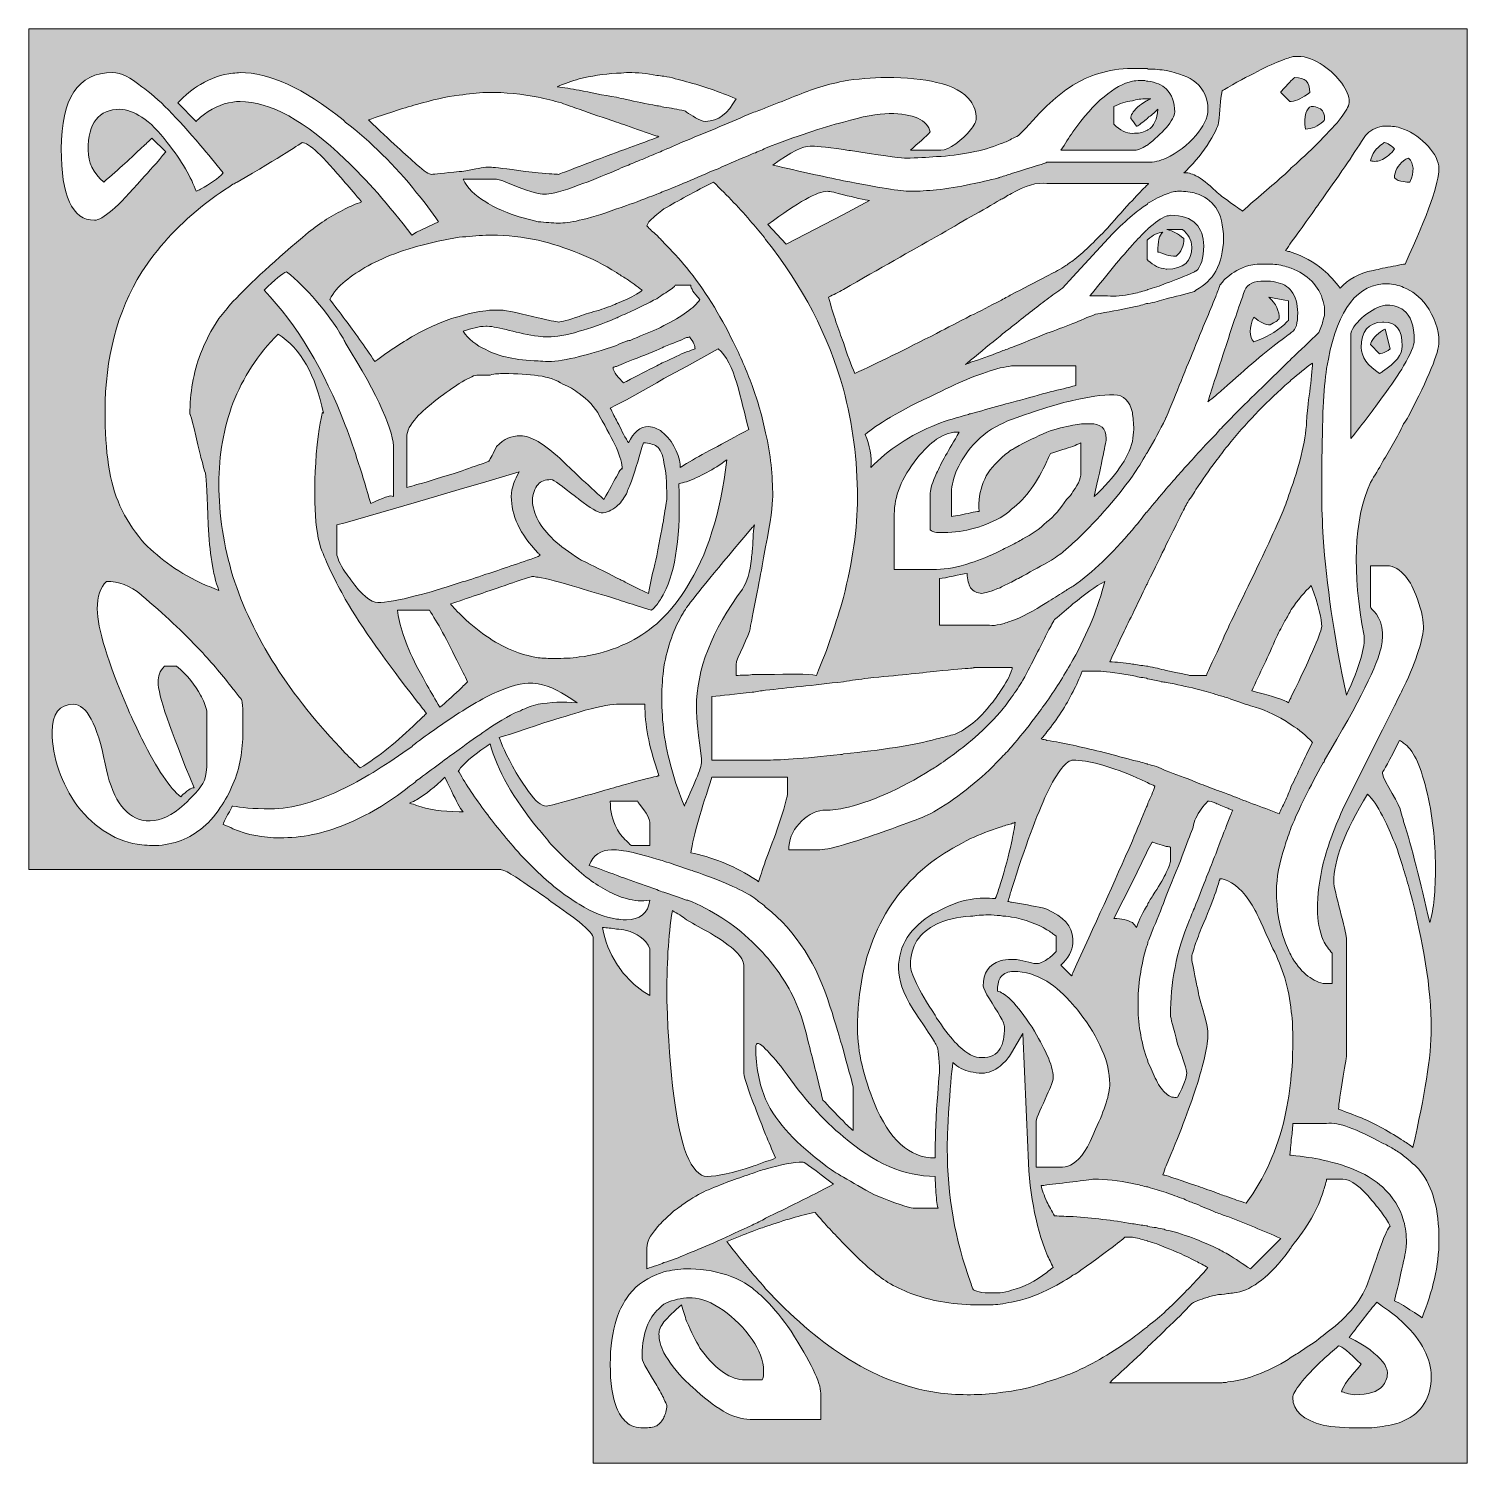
# Model space of a CAD drawing. Header units: inches. Extents: x -198 to 793, y -73 to 914.
import ezdxf

# ---------------------------------------------------------------- set-up
doc = ezdxf.new("R2010")
doc.units = ezdxf.units.IN
doc.header["$MEASUREMENT"] = 0
doc.layers.add('图层 1', color=7, linetype='Continuous')

# ---------------------------------------------------------------- blocks, each defined once
blk = doc.blocks.new('block 2')
at = {"layer": '图层 1', "true_color": 0xffffff}
h = blk.add_hatch(color=7, dxfattribs=at)
h.dxf.hatch_style = 2
edge = h.paths.add_edge_path()
edge.add_spline(control_points=[(749.15, 914.48), (749.15, 914.48), (734.55, 914.48), (734.55, 914.48), (734.55, 914.48), (693.66, 914.48), (693.66, 914.48), (693.66, 914.48), (671.77, 914.48), (671.77, 914.48), (671.77, 914.48), (667.39, 914.48), (667.39, 914.48), (667.39, 914.48), (627.97, 914.48), (627.97, 914.48), (627.97, 914.48), (619.69, 914.48), (619.69, 914.48), (619.69, 914.48), (606.07, 914.48), (606.07, 914.48), (606.07, 914.48), (585.62, 914.48), (585.62, 914.48), (585.62, 914.48), (572.98, 914.48), (572.98, 914.48), (572.98, 914.48), (571.99, 914.48), (571.99, 914.48), (571.99, 914.48), (562.26, 914.48), (562.26, 914.48), (562.26, 914.48), (521.37, 914.48), (521.37, 914.48), (521.37, 914.48), (503.37, 914.48), (503.37, 914.48), (503.37, 914.48), (479.04, 914.48), (479.04, 914.48), (479.04, 914.48), (471.25, 914.48), (471.25, 914.48), (471.25, 914.48), (450.81, 914.48), (450.81, 914.48), (450.81, 914.48), (427.46, 914.48), (427.46, 914.48), (427.46, 914.48), (363.21, 914.48), (363.21, 914.48), (363.21, 914.48), (309.67, 914.48), (309.67, 914.48), (309.67, 914.48), (300.43, 914.48), (300.43, 914.48), (300.43, 914.48), (255.16, 914.48), (255.16, 914.48), (255.16, 914.48), (239.59, 914.48), (239.59, 914.48), (239.59, 914.48), (234.72, 914.48), (234.72, 914.48), (234.72, 914.48), (213.8, 914.48), (213.8, 914.48), (213.8, 914.48), (206.98, 914.48), (206.98, 914.48), (206.98, 914.48), (181.18, 914.48), (181.18, 914.48), (181.18, 914.48), (152.96, 914.48), (152.96, 914.48), (152.96, 914.48), (116.94, 914.48), (116.94, 914.48), (116.94, 914.48), (98.45, 914.48), (98.45, 914.48), (98.45, 914.48), (69.25, 914.48), (69.25, 914.48), (69.25, 914.48), (20.09, 914.48), (20.09, 914.48), (20.09, 914.48), (-57.29, 914.48), (-57.29, 914.48), (-57.29, 914.48), (-79.67, 914.48), (-79.67, 914.48), (-79.67, 914.48), (-120.07, 914.48), (-120.07, 914.48), (-120.07, 914.48), (-197.94, 914.48), (-197.94, 914.48), (-197.94, 914.48), (-197.94, 335.33), (-197.94, 335.33), (-197.94, 335.33), (-120.07, 335.33), (-120.07, 335.33), (-120.07, 335.33), (-79.67, 335.33), (-79.67, 335.33), (-79.67, 335.33), (-57.29, 335.33), (-57.29, 335.33), (-57.29, 335.33), (20.09, 335.33), (20.09, 335.33), (20.09, 335.33), (69.25, 335.33), (69.25, 335.33), (69.25, 335.33), (98.45, 335.33), (98.45, 335.33), (98.45, 335.33), (116.94, 335.33), (116.94, 335.33), (116.94, 335.33), (127.17, 335.33), (127.17, 335.33), (130.09, 335.33), (138.36, 329.97), (152.96, 319.75), (155.89, 317.81), (158.8, 315.86), (161.73, 313.43), (170, 307.59), (176.33, 303.21), (181.19, 299.32), (188.01, 293.96), (190.92, 290.06), (190.92, 288.13), (190.92, 288.13), (190.92, -73.48), (190.92, -73.48), (190.92, -73.48), (206.98, -73.48), (206.98, -73.48), (206.98, -73.48), (213.8, -73.48), (213.8, -73.48), (213.8, -73.48), (234.72, -73.48), (234.72, -73.48), (234.72, -73.48), (239.59, -73.48), (239.59, -73.48), (239.59, -73.48), (255.17, -73.48), (255.17, -73.48), (255.17, -73.48), (300.43, -73.48), (300.43, -73.48), (300.43, -73.48), (309.67, -73.48), (309.67, -73.48), (309.67, -73.48), (363.21, -73.48), (363.21, -73.48), (363.21, -73.48), (427.46, -73.48), (427.46, -73.48), (427.46, -73.48), (450.81, -73.48), (450.81, -73.48), (450.81, -73.48), (471.25, -73.48), (471.25, -73.48), (471.25, -73.48), (479.04, -73.48), (479.04, -73.48), (479.04, -73.48), (503.37, -73.48), (503.37, -73.48), (503.37, -73.48), (521.38, -73.48), (521.38, -73.48), (521.38, -73.48), (562.26, -73.48), (562.26, -73.48), (562.26, -73.48), (572, -73.48), (572, -73.48), (572, -73.48), (572.98, -73.48), (572.98, -73.48), (572.98, -73.48), (585.62, -73.48), (585.62, -73.48), (585.62, -73.48), (606.07, -73.48), (606.07, -73.48), (606.07, -73.48), (619.69, -73.48), (619.69, -73.48), (619.69, -73.48), (627.97, -73.48), (627.97, -73.48), (627.97, -73.48), (667.39, -73.48), (667.39, -73.48), (667.39, -73.48), (671.77, -73.48), (671.77, -73.48), (671.77, -73.48), (693.66, -73.48), (693.66, -73.48), (693.66, -73.48), (734.55, -73.48), (734.55, -73.48), (734.55, -73.48), (749.15, -73.48), (749.15, -73.48), (749.15, -73.48), (792.95, -73.48), (792.95, -73.48), (792.95, -73.48), (792.95, 914.48), (792.95, 914.48), (792.95, 914.48), (749.15, 914.48), (749.15, 914.48)], knot_values=[0, 0, 0, 0, 1, 1, 1, 2, 2, 2, 3, 3, 3, 4, 4, 4, 5, 5, 5, 6, 6, 6, 7, 7, 7, 8, 8, 8, 9, 9, 9, 10, 10, 10, 11, 11, 11, 12, 12, 12, 13, 13, 13, 14, 14, 14, 15, 15, 15, 16, 16, 16, 17, 17, 17, 18, 18, 18, 19, 19, 19, 20, 20, 20, 21, 21, 21, 22, 22, 22, 23, 23, 23, 24, 24, 24, 25, 25, 25, 26, 26, 26, 27, 27, 27, 28, 28, 28, 29, 29, 29, 30, 30, 30, 31, 31, 31, 32, 32, 32, 33, 33, 33, 34, 34, 34, 35, 35, 35, 36, 36, 36, 37, 37, 37, 38, 38, 38, 39, 39, 39, 40, 40, 40, 41, 41, 41, 42, 42, 42, 43, 43, 43, 44, 44, 44, 45, 45, 45, 46, 46, 46, 47, 47, 47, 48, 48, 48, 49, 49, 49, 50, 50, 50, 51, 51, 51, 52, 52, 52, 53, 53, 53, 54, 54, 54, 55, 55, 55, 56, 56, 56, 57, 57, 57, 58, 58, 58, 59, 59, 59, 60, 60, 60, 61, 61, 61, 62, 62, 62, 63, 63, 63, 64, 64, 64, 65, 65, 65, 66, 66, 66, 67, 67, 67, 68, 68, 68, 69, 69, 69, 70, 70, 70, 71, 71, 71, 72, 72, 72, 73, 73, 73, 74, 74, 74, 75, 75, 75, 76, 76, 76, 77, 77, 77, 78, 78, 78, 78], degree=3, periodic=1)
edge = h.paths.add_edge_path()
edge.add_spline(control_points=[(621.64, 849.76), (622.61, 858.03), (622.61, 865.33), (624.07, 871.66), (625.04, 872.15), (626.51, 873.11), (627.97, 874.09), (645.49, 883.83), (658.63, 890.64), (667.39, 893.56), (668.85, 894.05), (670.3, 894.53), (671.77, 895.02), (673.72, 895.5), (674.69, 895.5), (676.15, 895.5), (681.99, 895.5), (688.31, 893.07), (693.66, 889.18), (703.89, 882.37), (711.68, 871.66), (711.68, 864.36), (711.68, 859.98), (705.84, 851.7), (693.66, 839.54), (688.8, 834.18), (682.96, 828.83), (676.15, 822.5), (674.69, 821.05), (673.23, 820.07), (671.77, 818.6), (670.3, 817.15), (668.85, 815.69), (667.39, 814.23), (657.65, 805.95), (647.92, 797.68), (638.19, 788.92), (637.21, 789.89), (633.33, 791.84), (627.97, 796.22), (625.53, 797.68), (622.61, 800.11), (619.69, 802.55), (614.34, 807.9), (609.96, 811.31), (606.07, 813.25), (602.66, 814.72), (600.23, 815.69), (597.79, 815.2), (600.71, 818.12), (603.63, 821.05), (606.07, 823.96), (611.91, 830.78), (616.29, 837.59), (619.69, 844.41), (620.67, 846.35), (621.15, 847.8), (621.64, 849.76)], knot_values=[0, 0, 0, 0, 1, 1, 1, 2, 2, 2, 3, 3, 3, 4, 4, 4, 5, 5, 5, 6, 6, 6, 7, 7, 7, 8, 8, 8, 9, 9, 9, 10, 10, 10, 11, 11, 11, 12, 12, 12, 13, 13, 13, 14, 14, 14, 15, 15, 15, 16, 16, 16, 17, 17, 17, 18, 18, 18, 19, 19, 19, 19], degree=3, periodic=1)
edge = h.paths.add_edge_path()
edge.add_spline(control_points=[(726.27, 516.38), (726.27, 516.38), (726.27, 544.61), (726.27, 544.61), (726.27, 544.61), (734.55, 544.61), (734.55, 544.61), (734.55, 544.61), (735.52, 544.61), (735.52, 544.61), (740.88, 545.09), (745.26, 543.14), (749.15, 538.76), (752.56, 535.36), (755.48, 530.49), (757.43, 524.65), (760.83, 516.38), (762.78, 509.07), (762.78, 502.75), (762.78, 494.96), (758.4, 480.35), (749.15, 460.89), (747.2, 457), (745.26, 452.62), (742.82, 448.24), (742.82, 448.24), (734.55, 431.69), (734.55, 431.69), (734.55, 431.69), (708.27, 379.14), (708.27, 379.14), (701.94, 365.51), (697.07, 352.37), (693.66, 339.71), (691.23, 328.52), (689.77, 317.81), (689.77, 308.07), (689.77, 300.29), (691.23, 292.99), (693.66, 286.66), (695.61, 283.25), (697.56, 280.33), (699.99, 277.91), (699.99, 277.91), (699.99, 256.97), (699.99, 256.97), (698.05, 256.97), (696.1, 256.97), (693.66, 256.97), (685.4, 258.92), (677.61, 265.25), (671.77, 275.95), (671.28, 276.93), (670.3, 278.38), (669.83, 279.85), (668.85, 281.79), (667.87, 284.23), (667.39, 286.18), (663.49, 296.39), (661.54, 307.59), (661.54, 320.73), (661.54, 329.48), (663.49, 340.19), (667.39, 351.39), (668.36, 355.77), (670.3, 360.15), (671.77, 364.53), (677.12, 377.67), (684.43, 392.27), (693.66, 408.82), (694.15, 409.31), (694.64, 409.79), (694.64, 410.76), (718.98, 451.16), (731.63, 477.45), (733.57, 488.15), (734.55, 492.04), (734.55, 495.45), (734.55, 498.37), (734.55, 510.05), (726.27, 514.91), (726.27, 516.38)], knot_values=[0, 0, 0, 0, 1, 1, 1, 2, 2, 2, 3, 3, 3, 4, 4, 4, 5, 5, 5, 6, 6, 6, 7, 7, 7, 8, 8, 8, 9, 9, 9, 10, 10, 10, 11, 11, 11, 12, 12, 12, 13, 13, 13, 14, 14, 14, 15, 15, 15, 16, 16, 16, 17, 17, 17, 18, 18, 18, 19, 19, 19, 20, 20, 20, 21, 21, 21, 22, 22, 22, 23, 23, 23, 24, 24, 24, 25, 25, 25, 26, 26, 26, 27, 27, 27, 27], degree=3, periodic=1)
edge = h.paths.add_edge_path()
edge.add_spline(control_points=[(700.97, 327.06), (700.97, 340.68), (708.27, 361.61), (724.33, 387.4), (727.74, 384), (731.14, 379.13), (734.55, 372.32), (739.41, 363.07), (744.77, 350.9), (749.15, 335.33), (750.61, 330.46), (752.08, 325.59), (753.52, 320.73), (762.78, 285.2), (768.12, 254.05), (768.12, 225.82), (768.12, 206.85), (763.75, 179.59), (755.48, 144.06), (753.52, 145.53), (751.59, 146.98), (749.15, 148.45), (744.77, 151.36), (739.9, 154.28), (734.55, 157.2), (725.3, 162.56), (715.08, 166.45), (704.37, 170.34), (704.37, 177.65), (709.73, 203.44), (709.73, 207.82), (709.73, 207.82), (709.73, 288.13), (709.73, 288.13), (709.73, 292.5), (700.97, 321.71), (700.97, 327.06)], knot_values=[0, 0, 0, 0, 1, 1, 1, 2, 2, 2, 3, 3, 3, 4, 4, 4, 5, 5, 5, 6, 6, 6, 7, 7, 7, 8, 8, 8, 9, 9, 9, 10, 10, 10, 11, 11, 11, 12, 12, 12, 12], degree=3, periodic=1)
edge = h.paths.add_edge_path()
edge.add_spline(control_points=[(767.15, 298.83), (760.34, 327.55), (755, 350.42), (749.15, 368.43), (748.67, 370.86), (747.68, 372.8), (747.2, 375.24), (747.2, 379.13), (735.52, 396.17), (734.55, 401.52), (734.55, 402.01), (734.55, 402.01), (734.55, 402.01), (734.55, 402.01), (734.55, 402.01), (734.55, 402.5), (735.04, 402.97), (739.41, 410.28), (746.23, 424.39), (747.2, 423.9), (748.18, 423.42), (749.15, 422.45), (755.48, 418.55), (760.34, 407.85), (764.72, 390.81), (769.1, 372.8), (771.05, 355.28), (771.05, 337.27), (771.05, 320.73), (770.08, 308.07), (767.15, 298.83)], knot_values=[0, 0, 0, 0, 1, 1, 1, 2, 2, 2, 3, 3, 3, 4, 4, 4, 5, 5, 5, 6, 6, 6, 7, 7, 7, 8, 8, 8, 9, 9, 9, 10, 10, 10, 10], degree=3, periodic=1)
edge = h.paths.add_edge_path()
edge.add_spline(control_points=[(-79.67, 620.53), (-78.7, 617.12), (-77.73, 612.74), (-76.27, 608.36), (-75.29, 603.98), (-75.29, 592.29), (-74.32, 572.83), (-73.34, 553.85), (-71.4, 539.25), (-67.02, 527.57), (-71.4, 529.52), (-75.78, 530.97), (-79.67, 532.92), (-96.7, 541.2), (-109.85, 550.93), (-120.07, 562.12), (-125.91, 569.42), (-131.26, 577.21), (-135.15, 585.97), (-142.45, 602.03), (-145.38, 622.96), (-145.38, 651.19), (-145.38, 687.69), (-137.11, 719.32), (-120.07, 747.06), (-109.36, 763.13), (-96.22, 778.21), (-79.67, 791.35), (-72.86, 797.19), (-65.07, 802.06), (-57.29, 807.42), (-56.31, 807.9), (-55.34, 808.39), (-54.37, 808.87), (-24.2, 826.39), (-9.59, 836.13), (-9.59, 836.13), (-5.21, 836.13), (4.52, 826.88), (20.09, 808.39), (23.51, 804.49), (27.39, 800.11), (31.29, 795.24), (27.39, 793.79), (23.51, 792.33), (20.09, 790.38), (11.34, 786), (3.06, 781.13), (-5.21, 774.32), (-28.08, 755.34), (-45.12, 739.28), (-57.29, 726.62), (-61.18, 722.24), (-64.1, 718.35), (-67.02, 714.94), (-72.37, 707.15), (-76.27, 698.88), (-79.67, 690.61), (-84.54, 677.47), (-86.98, 663.84), (-86.98, 648.75), (-86.98, 650.7), (-84.54, 641.45), (-79.67, 620.53)], knot_values=[0, 0, 0, 0, 1, 1, 1, 2, 2, 2, 3, 3, 3, 4, 4, 4, 5, 5, 5, 6, 6, 6, 7, 7, 7, 8, 8, 8, 9, 9, 9, 10, 10, 10, 11, 11, 11, 12, 12, 12, 13, 13, 13, 14, 14, 14, 15, 15, 15, 16, 16, 16, 17, 17, 17, 18, 18, 18, 19, 19, 19, 20, 20, 20, 21, 21, 21, 21], degree=3, periodic=1)
edge = h.paths.add_edge_path()
edge.add_spline(control_points=[(533.05, 642.43), (529.16, 642.43), (525.27, 642.43), (521.37, 641.45), (516.03, 640.48), (509.7, 639.02), (503.37, 636.59), (496.56, 633.67), (489.25, 630.26), (481.47, 625.88), (480.98, 625.4), (480.02, 624.91), (479.04, 624.42), (476.12, 622.47), (473.69, 620.53), (471.25, 618.09), (460.54, 608.85), (455.68, 596.68), (456.65, 582.08), (455.68, 582.08), (453.24, 581.59), (450.81, 581.11), (446.43, 580.13), (440.59, 578.67), (437.67, 578.67), (437.67, 578.67), (437.67, 593.76), (437.67, 593.76), (437.19, 602.52), (442.05, 615.18), (450.81, 625.88), (456.17, 632.21), (462.98, 638.05), (471.25, 641.94), (473.2, 642.91), (475.15, 643.89), (477.58, 644.86), (478.06, 644.86), (478.55, 645.34), (479.04, 645.34), (487.8, 648.75), (496.07, 651.19), (503.37, 653.62), (509.7, 655.57), (516.03, 657.51), (521.37, 658.49), (532.09, 660.92), (541.34, 662.38), (549.6, 662.38), (556.42, 662.38), (560.31, 658), (562.26, 650.21), (562.75, 646.8), (563.23, 642.91), (563.23, 638.54), (563.23, 636.1), (562.75, 633.18), (562.26, 630.26), (559.34, 618.58), (550.58, 605.92), (535.98, 592.29), (541.34, 616.63), (544.26, 630.26), (544.26, 632.21), (544.26, 639.5), (540.36, 642.43), (533.05, 642.43)], knot_values=[0, 0, 0, 0, 1, 1, 1, 2, 2, 2, 3, 3, 3, 4, 4, 4, 5, 5, 5, 6, 6, 6, 7, 7, 7, 8, 8, 8, 9, 9, 9, 10, 10, 10, 11, 11, 11, 12, 12, 12, 13, 13, 13, 14, 14, 14, 15, 15, 15, 16, 16, 16, 17, 17, 17, 18, 18, 18, 19, 19, 19, 20, 20, 20, 21, 21, 21, 22, 22, 22, 22], degree=3, periodic=1)
edge = h.paths.add_edge_path()
edge.add_spline(control_points=[(562.26, 469.17), (565.19, 468.19), (568.59, 467.7), (572, 467.22), (572.48, 466.74), (572.98, 466.74), (572.98, 466.74), (575.89, 466.25), (578.81, 465.76), (582.21, 464.79), (583.2, 464.79), (584.65, 464.3), (585.62, 464.3), (592.92, 462.84), (599.73, 461.38), (606.06, 459.92), (610.93, 458.46), (615.31, 457.48), (619.69, 456.03), (622.61, 455.06), (625.53, 454.56), (627.97, 453.59), (633.8, 451.64), (639.16, 449.7), (643.54, 448.24), (652.3, 445.81), (660.09, 442.4), (667.39, 438.02), (668.85, 437.04), (670.3, 436.07), (671.77, 435.1), (677.12, 431.69), (681.98, 427.8), (686.36, 422.93), (680.53, 411.74), (676.14, 401.52), (671.77, 392.75), (670.3, 388.87), (668.85, 385.45), (667.39, 382.05), (665.93, 379.13), (664.46, 376.69), (663.49, 373.78), (650.84, 378.64), (638.67, 383.02), (627.97, 387.4), (625.04, 388.38), (622.61, 389.35), (619.69, 390.32), (614.83, 392.27), (610.44, 393.73), (606.07, 395.68), (598.77, 398.6), (591.95, 401.03), (585.62, 403.46), (583.2, 404.44), (581.24, 405.41), (578.81, 406.38), (576.87, 406.87), (574.92, 407.36), (572.98, 407.85), (572.98, 408.33), (572.48, 408.33), (572, 408.33), (568.59, 409.3), (565.19, 410.28), (562.26, 410.76), (546.69, 415.14), (533.06, 418.55), (521.38, 420.99), (515.05, 422.45), (509.21, 423.42), (503.37, 424.39), (502.4, 424.88), (500.94, 424.88), (499.48, 425.36), (500.94, 426.82), (502.4, 428.77), (503.37, 430.23), (510.68, 438.99), (516.51, 448.24), (521.38, 457.97), (523.81, 462.35), (525.76, 467.22), (527.71, 472.09), (527.71, 472.09), (539.39, 472.09), (539.39, 472.09), (541.82, 472.09), (549.6, 471.11), (562.26, 469.17)], knot_values=[0, 0, 0, 0, 1, 1, 1, 2, 2, 2, 3, 3, 3, 4, 4, 4, 5, 5, 5, 6, 6, 6, 7, 7, 7, 8, 8, 8, 9, 9, 9, 10, 10, 10, 11, 11, 11, 12, 12, 12, 13, 13, 13, 14, 14, 14, 15, 15, 15, 16, 16, 16, 17, 17, 17, 18, 18, 18, 19, 19, 19, 20, 20, 20, 21, 21, 21, 22, 22, 22, 23, 23, 23, 24, 24, 24, 25, 25, 25, 26, 26, 26, 27, 27, 27, 28, 28, 28, 29, 29, 29, 30, 30, 30, 30], degree=3, periodic=1)
edge = h.paths.add_edge_path()
edge.add_spline(control_points=[(546.69, 478.42), (552.05, 490.1), (557.39, 501.29), (562.26, 511.02), (565.68, 518.32), (569.08, 525.13), (572, 531.46), (572.48, 531.95), (572.98, 532.92), (572.98, 533.41), (577.84, 543.14), (582.21, 551.9), (585.62, 559.2), (592.43, 572.83), (597.31, 582.56), (599.73, 587.43), (601.69, 590.35), (604.12, 593.76), (606.07, 597.17), (610.44, 603.49), (614.83, 610.3), (619.69, 616.63), (622.61, 620.04), (625.04, 623.93), (627.97, 627.34), (640.14, 642.42), (653.27, 656.05), (667.39, 668.71), (668.85, 670.17), (670.3, 671.14), (671.77, 672.6), (676.63, 676.49), (681.5, 680.87), (686.37, 684.28), (686.37, 676.01), (682.47, 652.15), (682.47, 646.8), (681.98, 632.2), (678.1, 616.15), (671.77, 598.13), (670.3, 594.24), (668.85, 589.86), (667.39, 585.48), (663.98, 577.21), (660.09, 568.93), (656.19, 560.18), (644.52, 535.35), (634.78, 515.88), (627.97, 501.29), (624.56, 493.98), (622.12, 488.15), (619.69, 483.27), (616.28, 475.97), (613.86, 471.11), (613.36, 469.17), (613.36, 469.17), (606.07, 469.17), (606.07, 469.17), (606.07, 469.17), (601.69, 469.17), (601.69, 469.17), (601.2, 469.17), (594.88, 470.62), (585.62, 472.57), (581.73, 473.54), (577.35, 474.52), (572.98, 475.49), (572.98, 475.49), (572.48, 475.49), (572, 475.49), (568.59, 475.97), (565.19, 476.46), (562.26, 476.95), (556.42, 477.93), (551.07, 478.42), (546.69, 478.42)], knot_values=[0, 0, 0, 0, 1, 1, 1, 2, 2, 2, 3, 3, 3, 4, 4, 4, 5, 5, 5, 6, 6, 6, 7, 7, 7, 8, 8, 8, 9, 9, 9, 10, 10, 10, 11, 11, 11, 12, 12, 12, 13, 13, 13, 14, 14, 14, 15, 15, 15, 16, 16, 16, 17, 17, 17, 18, 18, 18, 19, 19, 19, 20, 20, 20, 21, 21, 21, 22, 22, 22, 23, 23, 23, 24, 24, 24, 25, 25, 25, 25], degree=3, periodic=1)
edge = h.paths.add_edge_path()
edge.add_spline(control_points=[(593.41, 215.11), (597.79, 203.44), (599.73, 197.59), (599.73, 195.17), (599.73, 192.24), (597.79, 186.88), (593.41, 178.62), (590.98, 178.13), (588.06, 178.62), (585.62, 181.05), (583.2, 182.99), (580.76, 185.92), (578.81, 190.29), (576.87, 194.19), (574.92, 198.57), (572.98, 202.95), (572.98, 203.92), (572.48, 204.89), (572, 205.87), (568.1, 217.55), (566.16, 229.72), (566.16, 242.37), (566.16, 255.51), (568.1, 269.14), (572, 282.28), (572.48, 283.25), (572.98, 284.23), (572.98, 285.68), (574.44, 289.09), (575.4, 292.02), (576.87, 295.42), (580.27, 303.21), (583.2, 310.51), (585.62, 317.33), (595.84, 342.14), (601.69, 358.2), (604.12, 364.53), (604.12, 366.96), (605.1, 368.91), (606.07, 370.86), (608.01, 375.23), (610.93, 379.13), (614.34, 382.53), (615.32, 382.53), (617.26, 382.05), (619.69, 381.07), (621.64, 380.1), (624.56, 379.13), (627.97, 377.67), (628.94, 377.18), (629.91, 376.69), (631.37, 376.21), (630.4, 374.26), (629.42, 371.34), (627.97, 367.94), (626.02, 362.58), (623.1, 355.28), (619.69, 346.04), (615.8, 336.79), (611.42, 325.1), (606.07, 311.48), (604.61, 308.07), (603.15, 304.67), (601.69, 300.77), (592.43, 278.87), (588.54, 256.97), (588.54, 235.08), (588.54, 233.12), (590.49, 226.8), (593.41, 215.11)], knot_values=[0, 0, 0, 0, 1, 1, 1, 2, 2, 2, 3, 3, 3, 4, 4, 4, 5, 5, 5, 6, 6, 6, 7, 7, 7, 8, 8, 8, 9, 9, 9, 10, 10, 10, 11, 11, 11, 12, 12, 12, 13, 13, 13, 14, 14, 14, 15, 15, 15, 16, 16, 16, 17, 17, 17, 18, 18, 18, 19, 19, 19, 20, 20, 20, 21, 21, 21, 22, 22, 22, 23, 23, 23, 23], degree=3, periodic=1)
edge = h.paths.add_edge_path()
edge.add_spline(control_points=[(503.37, 207.81), (500.94, 213.66), (497.54, 219.5), (493.15, 226.8), (487.8, 234.59), (483.42, 240.91), (479.04, 245.29), (476.6, 247.72), (473.69, 249.67), (471.25, 251.13), (470.28, 251.13), (469.79, 251.62), (469.3, 251.62), (469.3, 255.51), (469.79, 258.43), (471.25, 260.87), (472.71, 263.3), (475.64, 264.76), (479.04, 265.24), (479.54, 265.24), (480.02, 265.24), (480.5, 265.24), (488.29, 265.24), (496.07, 262.81), (503.37, 258.43), (509.7, 254.54), (515.54, 249.19), (521.37, 242.37), (522.85, 240.91), (524.3, 238.96), (525.76, 237.02), (539.38, 219.5), (546.69, 202.47), (546.69, 187.86), (546.69, 180.56), (543.29, 170.34), (536.96, 156.71), (532.09, 144.06), (526.74, 136.27), (521.38, 132.86), (518.95, 131.4), (516.51, 130.43), (514.07, 130.43), (514.07, 130.43), (503.37, 130.43), (503.37, 130.43), (503.37, 130.43), (496.07, 130.43), (496.07, 130.43), (496.07, 130.43), (496.07, 162.07), (496.07, 162.07), (496.07, 164.5), (500.46, 172.78), (503.37, 180.08), (505.8, 185.43), (507.76, 189.81), (507.76, 192.24), (507.75, 196.63), (506.29, 201.98), (503.37, 207.81)], knot_values=[0, 0, 0, 0, 1, 1, 1, 2, 2, 2, 3, 3, 3, 4, 4, 4, 5, 5, 5, 6, 6, 6, 7, 7, 7, 8, 8, 8, 9, 9, 9, 10, 10, 10, 11, 11, 11, 12, 12, 12, 13, 13, 13, 14, 14, 14, 15, 15, 15, 16, 16, 16, 17, 17, 17, 18, 18, 18, 19, 19, 19, 20, 20, 20, 20], degree=3, periodic=1)
edge = h.paths.add_edge_path()
edge.add_spline(control_points=[(521.37, 264.28), (520.89, 263.79), (520.89, 262.81), (520.41, 262.32), (520.41, 262.32), (513.11, 269.62), (513.11, 269.62), (517.97, 274.49), (520.89, 279.36), (521.37, 284.71), (521.37, 284.71), (521.37, 286.18), (521.37, 286.18), (521.37, 286.18), (521.37, 287.64), (521.37, 287.64), (520.89, 296.39), (514.56, 303.21), (503.37, 308.07), (502.4, 308.56), (501.43, 308.56), (500.46, 309.05), (494.13, 310.02), (486.34, 311.97), (479.04, 312.94), (478.06, 312.94), (477.58, 313.43), (476.6, 313.43), (477.58, 316.35), (478.06, 318.78), (479.04, 321.71), (488.29, 350.9), (496.56, 373.29), (503.37, 387.89), (510.68, 402.98), (517, 410.76), (521.37, 410.76), (532.09, 410.76), (545.23, 406.87), (562.26, 400.06), (565.19, 398.6), (568.59, 397.14), (572, 395.68), (572.48, 395.2), (572.98, 395.2), (572.98, 395.2), (574.44, 394.22), (576.39, 393.73), (577.84, 392.76), (576.39, 388.87), (574.92, 384.97), (572.98, 381.08), (572.98, 380.59), (572.48, 379.62), (572, 378.65), (569.08, 371.34), (565.68, 363.56), (562.26, 355.29), (550.1, 327.06), (535.98, 296.88), (521.37, 264.28)], knot_values=[0, 0, 0, 0, 1, 1, 1, 2, 2, 2, 3, 3, 3, 4, 4, 4, 5, 5, 5, 6, 6, 6, 7, 7, 7, 8, 8, 8, 9, 9, 9, 10, 10, 10, 11, 11, 11, 12, 12, 12, 13, 13, 13, 14, 14, 14, 15, 15, 15, 16, 16, 16, 17, 17, 17, 18, 18, 18, 19, 19, 19, 20, 20, 20, 20], degree=3, periodic=1)
edge = h.paths.add_edge_path()
edge.add_spline(control_points=[(562.26, 327.06), (562.26, 327.06), (572, 347.01), (572, 347.01), (572, 347.01), (572.98, 348.95), (572.98, 348.95), (572.98, 348.95), (575.89, 354.31), (575.89, 354.31), (576.39, 354.31), (582.21, 352.36), (585.62, 351.39), (587.08, 351.39), (588.06, 350.9), (588.54, 350.9), (588.54, 350.9), (588.54, 341.65), (588.54, 341.65), (588.54, 340.19), (587.57, 337.27), (585.62, 333.38), (584.17, 329.97), (581.24, 325.11), (577.84, 319.75), (575.89, 316.84), (574.44, 314.4), (572.98, 311.97), (572.98, 311.48), (572.48, 310.51), (572, 310.02), (568.1, 303.7), (566.16, 298.34), (565.19, 295.42), (564.21, 296.88), (563.23, 297.85), (562.26, 298.83), (558.86, 300.77), (554.96, 301.74), (549.6, 301.74), (549.6, 301.74), (562.26, 327.06), (562.26, 327.06)], knot_values=[0, 0, 0, 0, 1, 1, 1, 2, 2, 2, 3, 3, 3, 4, 4, 4, 5, 5, 5, 6, 6, 6, 7, 7, 7, 8, 8, 8, 9, 9, 9, 10, 10, 10, 11, 11, 11, 12, 12, 12, 13, 13, 13, 14, 14, 14, 14], degree=3, periodic=1)
edge = h.paths.add_edge_path()
edge.add_spline(control_points=[(521.37, 479.88), (516.03, 470.62), (510.19, 460.89), (503.37, 451.16), (500.94, 447.75), (498.03, 443.86), (495.1, 439.96), (489.75, 432.67), (484.39, 426.34), (479.04, 420.01), (476.6, 417.09), (473.69, 414.17), (471.25, 411.74), (464.44, 404.44), (457.62, 398.11), (450.81, 392.75), (443.02, 386.43), (435.22, 381.08), (427.46, 376.21), (422.1, 373.29), (416.74, 370.86), (411.39, 368.91), (390.47, 361.12), (374.4, 355.77), (363.21, 352.36), (354.45, 349.93), (349.09, 348.96), (345.69, 348.96), (345.69, 348.96), (325.74, 348.96), (325.74, 348.96), (324.76, 361.61), (337.42, 375.24), (349.09, 376.21), (353.47, 376.21), (358.34, 376.69), (363.21, 377.67), (381.7, 381.56), (401.66, 390.32), (424.05, 404.44), (425.02, 404.93), (426.47, 405.9), (427.46, 406.39), (435.72, 412.23), (444, 418.07), (450.81, 423.91), (458.59, 430.72), (465.42, 437.04), (471.25, 443.86), (474.18, 447.26), (476.6, 450.67), (479.04, 454.09), (481.95, 457.98), (484.39, 461.87), (486.83, 465.76), (493.63, 478.42), (498.99, 489.12), (503.37, 497.89), (505.32, 501.77), (507.27, 505.18), (508.73, 507.62), (513.11, 511.51), (517.48, 514.92), (521.37, 518.33), (529.66, 525.14), (536.95, 530.49), (543.29, 533.9), (538.89, 516.38), (531.6, 498.37), (521.37, 479.88)], knot_values=[0, 0, 0, 0, 1, 1, 1, 2, 2, 2, 3, 3, 3, 4, 4, 4, 5, 5, 5, 6, 6, 6, 7, 7, 7, 8, 8, 8, 9, 9, 9, 10, 10, 10, 11, 11, 11, 12, 12, 12, 13, 13, 13, 14, 14, 14, 15, 15, 15, 16, 16, 16, 17, 17, 17, 18, 18, 18, 19, 19, 19, 20, 20, 20, 21, 21, 21, 22, 22, 22, 23, 23, 23, 23], degree=3, periodic=1)
edge = h.paths.add_edge_path()
edge.add_spline(control_points=[(479.04, 472.57), (478.06, 468.68), (475.15, 463.81), (471.25, 457.97), (469.3, 455.06), (466.88, 451.64), (463.95, 448.24), (459.09, 442.4), (455.2, 438.02), (450.81, 435.1), (446.43, 431.69), (442.54, 429.26), (438.64, 428.29), (435.22, 427.31), (431.35, 426.34), (427.46, 425.36), (411.39, 420.99), (389.49, 417.58), (363.21, 415.14), (362.71, 414.66), (362.23, 414.66), (361.26, 414.66), (334.97, 411.74), (317.46, 410.76), (309.67, 410.76), (309.67, 410.76), (309.18, 410.76), (309.18, 410.76), (309.18, 410.76), (300.43, 410.76), (300.43, 410.76), (300.43, 410.76), (272.69, 410.76), (272.69, 410.76), (272.69, 410.76), (272.69, 454.56), (272.69, 454.56), (279.5, 455.06), (288.75, 456.52), (300.43, 457.48), (303.34, 457.97), (306.27, 458.46), (309.67, 458.95), (324.27, 460.41), (342.27, 462.35), (363.21, 464.79), (368.56, 465.76), (374.4, 466.25), (380.25, 467.22), (400.2, 469.17), (415.77, 470.63), (427.46, 472.09), (439.12, 473.06), (446.91, 474.03), (450.81, 474.03), (452.27, 474.03), (453.24, 474.52), (453.24, 474.52), (453.24, 474.52), (471.25, 474.52), (471.25, 474.52), (471.25, 474.52), (479.04, 474.52), (479.04, 474.52), (479.04, 474.52), (479.53, 474.52), (479.53, 474.52), (479.54, 473.55), (479.54, 473.06), (479.04, 472.57)], knot_values=[0, 0, 0, 0, 1, 1, 1, 2, 2, 2, 3, 3, 3, 4, 4, 4, 5, 5, 5, 6, 6, 6, 7, 7, 7, 8, 8, 8, 9, 9, 9, 10, 10, 10, 11, 11, 11, 12, 12, 12, 13, 13, 13, 14, 14, 14, 15, 15, 15, 16, 16, 16, 17, 17, 17, 18, 18, 18, 19, 19, 19, 20, 20, 20, 21, 21, 21, 22, 22, 22, 23, 23, 23, 23], degree=3, periodic=1)
edge = h.paths.add_edge_path()
edge.add_spline(control_points=[(14.26, 572.83), (14.26, 572.83), (20.09, 574.29), (20.09, 574.29), (20.09, 574.29), (69.25, 588.41), (69.25, 588.41), (69.25, 588.41), (98.45, 597.17), (98.45, 597.17), (98.45, 597.17), (116.94, 602.52), (116.94, 602.52), (116.94, 602.52), (139.82, 609.33), (139.82, 609.33), (136.9, 603.98), (134.47, 598.62), (134.47, 592.29), (134.47, 579.65), (140.31, 566.5), (152.96, 553.36), (153.44, 552.88), (153.94, 552.39), (154.42, 551.9), (153.94, 551.41), (153.44, 551.41), (152.96, 550.93), (139.82, 546.55), (127.65, 542.17), (116.94, 538.76), (110.13, 536.33), (104.3, 534.38), (98.45, 532.92), (87.26, 529.03), (77.52, 526.11), (69.25, 524.16), (57.08, 520.75), (47.83, 519.3), (42.48, 519.3), (37.62, 519.3), (31.29, 524.65), (23.98, 534.87), (22.52, 536.82), (21.07, 538.76), (20.09, 540.23), (16.2, 546.06), (14.26, 550.44), (14.26, 552.88), (14.26, 552.88), (14.26, 572.83), (14.26, 572.83), (14.26, 572.83), (14.26, 572.83), (14.26, 572.83)], knot_values=[0, 0, 0, 0, 1, 1, 1, 2, 2, 2, 3, 3, 3, 4, 4, 4, 5, 5, 5, 6, 6, 6, 7, 7, 7, 8, 8, 8, 9, 9, 9, 10, 10, 10, 11, 11, 11, 12, 12, 12, 13, 13, 13, 14, 14, 14, 15, 15, 15, 16, 16, 16, 17, 17, 17, 18, 18, 18, 18], degree=3, periodic=1)
edge = h.paths.add_edge_path()
edge.add_spline(control_points=[(-35.87, 734.41), (-28.57, 741.71), (-23.22, 746.09), (-20.3, 747.06), (-6.67, 735.87), (6.96, 720.78), (18.64, 701.32), (19.12, 700.34), (19.61, 699.37), (20.09, 698.4), (42.97, 661.41), (54.17, 636.1), (53.19, 624.91), (53.19, 624.91), (53.19, 592.29), (53.19, 592.29), (51.24, 593.76), (45.89, 591.33), (37.62, 587.43), (32.27, 606.41), (26.43, 624.42), (20.09, 641.45), (5.49, 679.41), (-13, 710.56), (-35.87, 734.41)], knot_values=[0, 0, 0, 0, 1, 1, 1, 2, 2, 2, 3, 3, 3, 4, 4, 4, 5, 5, 5, 6, 6, 6, 7, 7, 7, 8, 8, 8, 8], degree=3, periodic=1)
edge = h.paths.add_edge_path()
edge.add_spline(control_points=[(62.44, 598.62), (62.44, 598.62), (62.44, 633.18), (62.44, 633.18), (62.44, 637.56), (64.87, 641.94), (69.25, 646.8), (72.65, 650.7), (77.52, 654.6), (83.36, 659.46), (89.2, 663.84), (94.56, 667.25), (98.45, 670.17), (104.3, 673.57), (108.19, 675.52), (110.62, 676.01), (110.62, 676.01), (116.94, 676.01), (116.94, 676.01), (116.94, 676.01), (119.86, 676.01), (119.86, 676.01), (123.27, 676.98), (126.19, 676.98), (129.6, 676.98), (138.36, 676.98), (146.15, 676.5), (152.96, 675.52), (160.26, 674.55), (165.62, 672.6), (170, 669.68), (174.37, 668.22), (177.78, 665.79), (181.18, 663.35), (187.04, 658.97), (191.89, 654.11), (195.29, 647.78), (200.17, 639.02), (204.07, 631.72), (206.98, 625.88), (209.42, 619.55), (210.88, 614.69), (210.88, 611.28), (210.88, 612.74), (209.42, 610.79), (206.98, 605.92), (204.56, 602.03), (202.12, 597.17), (198.22, 590.35), (192.39, 595.71), (187.04, 600.57), (181.18, 605.92), (176.81, 610.31), (172.43, 614.2), (168.05, 618.58), (162.69, 623.44), (157.34, 627.34), (152.96, 630.26), (148.1, 632.7), (144.2, 634.15), (140.8, 634.15), (134.47, 634.15), (129.61, 632.21), (124.24, 626.85), (122.31, 621.99), (119.86, 618.58), (118.9, 616.63), (118.41, 616.15), (117.44, 616.15), (116.94, 615.66), (110.13, 613.71), (104.3, 611.28), (98.45, 609.33), (87.26, 605.92), (77.52, 602.52), (69.25, 600.57), (66.81, 599.6), (64.87, 599.11), (62.44, 598.62)], knot_values=[0, 0, 0, 0, 1, 1, 1, 2, 2, 2, 3, 3, 3, 4, 4, 4, 5, 5, 5, 6, 6, 6, 7, 7, 7, 8, 8, 8, 9, 9, 9, 10, 10, 10, 11, 11, 11, 12, 12, 12, 13, 13, 13, 14, 14, 14, 15, 15, 15, 16, 16, 16, 17, 17, 17, 18, 18, 18, 19, 19, 19, 20, 20, 20, 21, 21, 21, 22, 22, 22, 23, 23, 23, 24, 24, 24, 25, 25, 25, 26, 26, 26, 26], degree=3, periodic=1)
edge = h.paths.add_edge_path()
edge.add_spline(control_points=[(152.96, 575.75), (150.53, 580.62), (149.06, 585), (149.06, 589.38), (149.06, 594.25), (150.53, 598.14), (152.96, 600.57), (154.91, 603), (157.83, 603.98), (161.73, 603.98), (164.15, 603.98), (169.03, 599.6), (178.76, 592.29), (179.25, 591.81), (180.22, 591.33), (181.18, 590.35), (188.98, 584.51), (194.32, 581.11), (196.28, 581.11), (200.17, 581.11), (203.58, 582.56), (206.98, 585.49), (209.42, 587.43), (211.37, 590.35), (213.8, 594.25), (214.77, 597.17), (216.23, 599.6), (217.2, 603), (220.61, 612.25), (222.56, 620.53), (225.48, 629.28), (229.38, 629.28), (232.29, 628.32), (234.72, 626.85), (237.16, 624.91), (238.61, 621.5), (239.59, 615.66), (241.05, 610.3), (241.54, 602.51), (241.54, 591.33), (241.54, 588.89), (240.57, 584.51), (239.59, 578.18), (238.61, 571.37), (236.67, 562.61), (234.72, 551.41), (232.78, 544.11), (230.83, 535.35), (228.89, 525.62), (223.53, 528.05), (218.67, 530.49), (213.79, 532.92), (211.37, 534.38), (208.93, 535.35), (206.98, 536.33), (198.71, 540.71), (190.92, 544.6), (182.64, 548.49), (182.16, 548.98), (181.67, 548.98), (181.18, 549.47), (167.07, 558.23), (157.83, 566.99), (152.96, 575.75)], knot_values=[0, 0, 0, 0, 1, 1, 1, 2, 2, 2, 3, 3, 3, 4, 4, 4, 5, 5, 5, 6, 6, 6, 7, 7, 7, 8, 8, 8, 9, 9, 9, 10, 10, 10, 11, 11, 11, 12, 12, 12, 13, 13, 13, 14, 14, 14, 15, 15, 15, 16, 16, 16, 17, 17, 17, 18, 18, 18, 19, 19, 19, 20, 20, 20, 21, 21, 21, 21], degree=3, periodic=1)
edge = h.paths.add_edge_path()
edge.add_spline(control_points=[(239.59, 635.62), (238.13, 637.07), (236.19, 638.54), (234.72, 639.02), (232.78, 639.99), (230.83, 640.48), (228.89, 640.48), (223.53, 640.48), (218.18, 636.59), (215.27, 629.28), (214.77, 629.77), (214.28, 630.74), (213.8, 631.72), (210.88, 636.59), (208.93, 640.97), (206.98, 644.86), (205.04, 647.78), (204.07, 650.7), (202.6, 653.13), (202.6, 653.13), (206.98, 655.57), (206.98, 655.57), (206.98, 655.57), (213.8, 658.97), (213.8, 658.97), (213.8, 658.97), (234.72, 670.66), (234.72, 670.66), (234.72, 670.66), (239.59, 673.57), (239.59, 673.57), (239.59, 673.57), (255.16, 681.85), (255.16, 681.85), (255.16, 681.85), (277.06, 694.02), (277.06, 694.02), (288.26, 685.25), (292.64, 658.49), (297.99, 638.54), (279.99, 628.8), (265.39, 621.01), (255.16, 615.18), (253.71, 614.2), (252.24, 613.23), (250.79, 612.25), (251.28, 618.09), (246.89, 629.28), (239.59, 635.62)], knot_values=[0, 0, 0, 0, 1, 1, 1, 2, 2, 2, 3, 3, 3, 4, 4, 4, 5, 5, 5, 6, 6, 6, 7, 7, 7, 8, 8, 8, 9, 9, 9, 10, 10, 10, 11, 11, 11, 12, 12, 12, 13, 13, 13, 14, 14, 14, 15, 15, 15, 16, 16, 16, 16], degree=3, periodic=1)
edge = h.paths.add_edge_path()
edge.add_spline(control_points=[(204.56, 681.36), (205.52, 681.36), (206.01, 681.85), (206.98, 681.85), (208.93, 682.82), (210.88, 683.79), (213.8, 684.77), (219.64, 687.2), (227.42, 690.12), (234.72, 693.04), (236.19, 694.01), (238.13, 694.5), (239.59, 695.48), (245.91, 697.91), (251.28, 699.85), (255.16, 701.8), (256.14, 701.8), (256.62, 701.8), (257.11, 702.29), (260.03, 698.88), (261, 695.96), (261, 694.01), (259.55, 693.53), (257.6, 692.55), (255.16, 692.07), (250.79, 690.12), (245.91, 687.69), (239.59, 684.77), (238.13, 684.28), (236.19, 683.31), (234.72, 682.33), (228.4, 679.41), (221.1, 675.52), (213.8, 671.63), (212.83, 671.14), (212.34, 671.14), (211.85, 670.65), (209.9, 672.6), (207.96, 674.55), (206.98, 676.01), (205.52, 677.96), (204.56, 679.41), (204.56, 681.36)], knot_values=[0, 0, 0, 0, 1, 1, 1, 2, 2, 2, 3, 3, 3, 4, 4, 4, 5, 5, 5, 6, 6, 6, 7, 7, 7, 8, 8, 8, 9, 9, 9, 10, 10, 10, 11, 11, 11, 12, 12, 12, 13, 13, 13, 14, 14, 14, 14], degree=3, periodic=1)
edge = h.paths.add_edge_path()
edge.add_spline(control_points=[(265.4, 411.74), (266.36, 407.85), (262.46, 398.6), (255.17, 382.54), (254.68, 381.56), (254.19, 380.59), (253.71, 379.13), (246.89, 395.68), (242.02, 412.71), (239.59, 429.75), (238.61, 437.53), (238.13, 445.32), (238.13, 453.59), (238.13, 461.38), (238.61, 468.19), (239.59, 475), (242.02, 489.12), (246.4, 501.29), (252.73, 511.99), (253.22, 512.97), (254.19, 513.95), (255.17, 515.89), (261.49, 524.16), (276.59, 543.14), (300.43, 570.88), (300.92, 571.38), (301.41, 571.85), (301.89, 572.83), (300.92, 566.99), (300.92, 560.67), (300.43, 554.33), (300.43, 552.88), (299.94, 551.41), (299.94, 549.47), (298.97, 540.23), (296.54, 532.92), (293.62, 528.54), (272.69, 500.31), (261.99, 473.06), (261.99, 447.26), (261.98, 439), (263.44, 427.31), (265.4, 411.74)], knot_values=[0, 0, 0, 0, 1, 1, 1, 2, 2, 2, 3, 3, 3, 4, 4, 4, 5, 5, 5, 6, 6, 6, 7, 7, 7, 8, 8, 8, 9, 9, 9, 10, 10, 10, 11, 11, 11, 12, 12, 12, 13, 13, 13, 14, 14, 14, 14], degree=3, periodic=1)
edge = h.paths.add_edge_path()
edge.add_spline(control_points=[(272.69, 399.09), (272.69, 399.09), (300.43, 399.09), (300.43, 399.09), (300.43, 399.09), (309.67, 399.09), (309.67, 399.09), (309.67, 399.09), (324.76, 399.09), (324.76, 399.09), (324.76, 399.09), (324.76, 388.38), (324.76, 388.38), (324.76, 386.43), (322.82, 378.16), (317.46, 362.59), (314.54, 354.31), (311.62, 347.49), (309.67, 341.65), (307.24, 334.84), (305.78, 329.97), (304.81, 327.06), (303.34, 328.04), (301.88, 329), (300.43, 329.97), (286.31, 338.74), (272.2, 344.09), (258.08, 347.01), (260.03, 359.18), (265.4, 377.18), (272.69, 399.09)], knot_values=[0, 0, 0, 0, 1, 1, 1, 2, 2, 2, 3, 3, 3, 4, 4, 4, 5, 5, 5, 6, 6, 6, 7, 7, 7, 8, 8, 8, 9, 9, 9, 10, 10, 10, 10], degree=3, periodic=1)
edge = h.paths.add_edge_path()
edge.add_spline(control_points=[(378.29, 635.13), (385.59, 641.45), (401.18, 651.19), (427.46, 663.35), (436.21, 667.74), (444, 671.14), (450.81, 674.06), (458.6, 676.98), (465.42, 679.42), (471.25, 680.87), (474.18, 681.36), (476.6, 681.85), (479.04, 682.34), (480.02, 682.34), (480.98, 682.34), (481.47, 682.34), (481.47, 682.34), (503.37, 682.34), (503.37, 682.34), (503.37, 682.34), (521.37, 682.34), (521.37, 682.34), (521.37, 682.34), (523.33, 682.34), (523.33, 682.34), (523.33, 682.34), (523.33, 668.71), (523.33, 668.71), (522.85, 668.71), (521.87, 668.22), (521.37, 668.22), (515.54, 666.76), (509.7, 665.3), (503.37, 663.84), (495.59, 661.41), (487.32, 659.46), (479.04, 657.03), (476.6, 656.54), (473.69, 655.57), (471.25, 655.08), (464.44, 653.14), (457.62, 651.19), (450.81, 649.24), (450.32, 649.24), (449.84, 649.24), (449.35, 648.75), (441.56, 646.8), (434.26, 644.86), (427.46, 641.94), (408.96, 634.64), (393.88, 624.42), (382.19, 612.25), (383.16, 619.55), (381.22, 627.83), (378.29, 635.13)], knot_values=[0, 0, 0, 0, 1, 1, 1, 2, 2, 2, 3, 3, 3, 4, 4, 4, 5, 5, 5, 6, 6, 6, 7, 7, 7, 8, 8, 8, 9, 9, 9, 10, 10, 10, 11, 11, 11, 12, 12, 12, 13, 13, 13, 14, 14, 14, 15, 15, 15, 16, 16, 16, 17, 17, 17, 18, 18, 18, 18], degree=3, periodic=1)
edge = h.paths.add_edge_path()
edge.add_spline(control_points=[(424.05, 542.17), (424.05, 542.17), (398.25, 542.17), (398.25, 542.17), (398.25, 542.17), (398.25, 580.13), (398.25, 580.13), (398.25, 592.29), (403.12, 604.95), (413.82, 618.58), (418.69, 624.42), (423.07, 628.8), (427.46, 631.72), (432.81, 635.62), (438.15, 637.07), (443.02, 636.59), (435.72, 624.42), (430.38, 615.18), (427.46, 608.36), (424.53, 602.03), (423.07, 597.65), (423.07, 594.74), (423.07, 594.74), (423.07, 569.42), (423.07, 569.42), (424.05, 568.45), (425.51, 567.97), (427.46, 567.48), (427.93, 567.48), (428.91, 567.48), (429.4, 567.48), (437.19, 567.48), (444, 567.97), (450.81, 569.91), (458.11, 571.38), (464.93, 574.29), (471.25, 577.7), (474.18, 579.65), (476.6, 581.11), (479.04, 583.54), (489.25, 591.33), (497.05, 602.52), (503.37, 616.63), (504.35, 618.58), (504.84, 620.04), (505.8, 621.99), (512.13, 623.93), (517, 625.4), (521.37, 626.85), (523.33, 627.83), (524.78, 628.32), (526.74, 629.29), (526.74, 629.29), (526.74, 610.31), (526.74, 610.31), (527.22, 605.92), (525.76, 601.55), (521.37, 595.7), (520.41, 593.76), (518.95, 592.29), (517, 590.35), (512.62, 584.02), (508.24, 578.67), (503.37, 574.78), (498.03, 569.91), (492.66, 566.02), (486.83, 563.1), (484.39, 561.64), (481.47, 560.18), (479.04, 558.72), (476.6, 557.74), (473.69, 556.29), (471.25, 554.82), (463.95, 551.41), (457.14, 548.49), (450.81, 546.55), (442.05, 543.63), (434.26, 542.17), (427.46, 542.17), (426.47, 542.17), (425.02, 542.17), (424.05, 542.17)], knot_values=[0, 0, 0, 0, 1, 1, 1, 2, 2, 2, 3, 3, 3, 4, 4, 4, 5, 5, 5, 6, 6, 6, 7, 7, 7, 8, 8, 8, 9, 9, 9, 10, 10, 10, 11, 11, 11, 12, 12, 12, 13, 13, 13, 14, 14, 14, 15, 15, 15, 16, 16, 16, 17, 17, 17, 18, 18, 18, 19, 19, 19, 20, 20, 20, 21, 21, 21, 22, 22, 22, 23, 23, 23, 24, 24, 24, 25, 25, 25, 26, 26, 26, 27, 27, 27, 27], degree=3, periodic=1)
edge = h.paths.add_edge_path()
edge.add_spline(control_points=[(562.26, 722.73), (553.51, 720.78), (545.23, 719.32), (536.96, 717.86), (531.6, 715.92), (526.25, 713.49), (521.37, 711.54), (515.05, 709.11), (509.21, 706.68), (503.37, 704.73), (494.62, 701.32), (486.83, 697.91), (479.04, 694.99), (476.6, 694.02), (473.69, 693.04), (471.25, 692.07), (463.95, 689.15), (457.14, 686.72), (450.81, 684.77), (449.84, 684.28), (448.37, 683.79), (447.4, 683.32), (448.37, 684.28), (449.84, 685.25), (450.81, 686.23), (458.11, 692.07), (464.93, 697.91), (471.25, 702.78), (473.69, 705.21), (476.6, 707.16), (479.04, 709.11), (488.29, 716.4), (496.07, 722.73), (503.37, 728.09), (507.27, 731.01), (510.68, 733.44), (514.07, 735.87), (514.07, 735.87), (521.37, 743.66), (521.37, 743.66), (521.37, 743.66), (548.63, 773.35), (548.63, 773.35), (553.51, 778.21), (557.88, 782.11), (562.26, 786), (565.68, 788.92), (569.08, 791.36), (572, 793.3), (572.48, 793.79), (572.98, 793.79), (572.98, 794.28), (577.84, 797.2), (581.73, 799.14), (585.62, 800.6), (589.02, 802.06), (591.95, 802.55), (594.39, 802.55), (598.77, 802.55), (602.66, 802.06), (606.07, 801.08), (611.9, 799.14), (616.28, 796.22), (619.69, 791.36), (623.1, 786.49), (625.04, 779.19), (625.04, 769.94), (625.04, 761.66), (623.1, 753.88), (619.69, 747.56), (616.78, 742.2), (611.9, 737.82), (606.07, 734.41), (605.59, 733.92), (605.59, 733.92), (605.1, 733.44), (598.28, 731.49), (591.95, 730.03), (585.62, 728.57), (581.24, 727.12), (577.35, 726.14), (572.98, 725.17), (572.98, 725.17), (572.48, 725.17), (572, 725.17), (568.59, 724.19), (565.19, 723.21), (562.26, 722.73)], knot_values=[0, 0, 0, 0, 1, 1, 1, 2, 2, 2, 3, 3, 3, 4, 4, 4, 5, 5, 5, 6, 6, 6, 7, 7, 7, 8, 8, 8, 9, 9, 9, 10, 10, 10, 11, 11, 11, 12, 12, 12, 13, 13, 13, 14, 14, 14, 15, 15, 15, 16, 16, 16, 17, 17, 17, 18, 18, 18, 19, 19, 19, 20, 20, 20, 21, 21, 21, 22, 22, 22, 23, 23, 23, 24, 24, 24, 25, 25, 25, 26, 26, 26, 27, 27, 27, 28, 28, 28, 29, 29, 29, 29], degree=3, periodic=1)
edge = h.paths.add_edge_path()
edge.add_spline(control_points=[(572.98, 807.42), (572.98, 806.93), (572.48, 806.93), (572, 806.44), (569.57, 804), (566.16, 800.59), (562.26, 796.22), (557.39, 791.35), (552.05, 785.03), (545.24, 777.24), (535.98, 767.5), (528.19, 760.2), (521.38, 754.85), (518.95, 753.39), (517.01, 751.44), (515.05, 750.47), (511.17, 748.04), (507.27, 746.08), (503.37, 744.14), (495.1, 739.76), (486.83, 735.38), (479.04, 731.49), (476.6, 730.03), (473.69, 728.57), (471.25, 727.11), (463.95, 723.7), (457.62, 719.81), (450.81, 716.89), (442.54, 712.51), (434.75, 708.62), (427.46, 704.72), (405.54, 693.53), (386.57, 684.28), (371, 676.98), (368.56, 683.31), (365.64, 690.12), (363.21, 698.4), (359.81, 707.15), (356.39, 717.38), (352.99, 729.54), (356.39, 731.49), (359.81, 732.94), (363.21, 734.9), (388.51, 749.5), (409.93, 761.66), (427.46, 771.4), (436.22, 776.27), (444, 781.13), (450.81, 785.03), (459.09, 789.41), (465.91, 793.3), (471.25, 796.71), (472.23, 797.19), (473.2, 797.68), (474.18, 798.16), (476.12, 799.63), (477.59, 800.11), (479.04, 801.08), (488.29, 806.44), (496.56, 808.87), (503.37, 807.9), (503.86, 807.9), (503.86, 807.9), (503.86, 807.9), (503.86, 807.9), (521.38, 807.9), (521.38, 807.9), (521.38, 807.9), (562.26, 807.9), (562.26, 807.9), (562.26, 807.9), (572, 807.9), (572, 807.9), (572, 807.9), (572.98, 807.9), (572.98, 807.9), (572.98, 807.9), (573.46, 807.9), (573.46, 807.9), (573.45, 807.42), (573.45, 807.42), (572.98, 807.42)], knot_values=[0, 0, 0, 0, 1, 1, 1, 2, 2, 2, 3, 3, 3, 4, 4, 4, 5, 5, 5, 6, 6, 6, 7, 7, 7, 8, 8, 8, 9, 9, 9, 10, 10, 10, 11, 11, 11, 12, 12, 12, 13, 13, 13, 14, 14, 14, 15, 15, 15, 16, 16, 16, 17, 17, 17, 18, 18, 18, 19, 19, 19, 20, 20, 20, 21, 21, 21, 22, 22, 22, 23, 23, 23, 24, 24, 24, 25, 25, 25, 26, 26, 26, 27, 27, 27, 27], degree=3, periodic=1)
edge = h.paths.add_edge_path()
edge.add_spline(control_points=[(363.21, 786.49), (363.21, 786.49), (323.79, 766.05), (323.79, 766.05), (323.79, 766.05), (311.13, 779.67), (311.13, 779.67), (332.05, 795.24), (345.69, 802.55), (352.02, 802.55), (353.96, 802.55), (358.34, 801.57), (363.21, 800.11), (370.03, 798.65), (378.29, 796.22), (381.22, 796.22), (381.22, 796.22), (363.21, 786.49), (363.21, 786.49)], knot_values=[0, 0, 0, 0, 1, 1, 1, 2, 2, 2, 3, 3, 3, 4, 4, 4, 5, 5, 5, 6, 6, 6, 6], degree=3, periodic=1)
edge = h.paths.add_edge_path()
edge.add_spline(control_points=[(363.21, 666.27), (369.54, 642.43), (372.94, 617.61), (372.94, 591.33), (372.94, 570.4), (369.54, 547.52), (363.21, 522.7), (358.34, 505.67), (352.51, 487.67), (344.71, 469.17), (338.38, 470.14), (326.71, 470.14), (309.67, 469.65), (306.75, 469.65), (303.83, 469.65), (300.43, 469.65), (297.02, 469.17), (293.13, 469.17), (289.24, 469.17), (289.24, 469.17), (289.24, 476.47), (289.24, 476.47), (289.24, 480.85), (298.97, 497.4), (298.97, 501.29), (299.45, 504.21), (299.94, 506.64), (300.43, 509.07), (304.32, 528.54), (307.24, 544.61), (309.67, 557.75), (313.08, 575.26), (314.54, 586.94), (314.54, 592.29), (314.54, 606.9), (313.08, 621.5), (309.67, 636.1), (307.24, 647.29), (304.32, 658), (300.43, 668.71), (296.54, 678.93), (292.15, 689.15), (287.29, 698.88), (278.04, 717.86), (267.33, 734.9), (255.16, 749.99), (250.3, 755.83), (244.95, 761.66), (239.59, 767.02), (238.13, 768.97), (236.19, 770.43), (234.72, 772.37), (232.29, 774.32), (229.87, 776.27), (227.91, 778.7), (228.4, 781.13), (230.83, 783.57), (234.72, 786.49), (236.19, 787.95), (237.65, 788.92), (239.59, 790.38), (244.46, 793.3), (249.81, 796.22), (255.16, 799.15), (261.49, 802.55), (267.82, 805.95), (273.66, 808.87), (283.4, 799.63), (292.15, 790.38), (300.43, 780.65), (303.34, 777.24), (306.75, 773.35), (309.67, 769.45), (334.97, 737.33), (352.99, 703.26), (363.21, 666.27)], knot_values=[0, 0, 0, 0, 1, 1, 1, 2, 2, 2, 3, 3, 3, 4, 4, 4, 5, 5, 5, 6, 6, 6, 7, 7, 7, 8, 8, 8, 9, 9, 9, 10, 10, 10, 11, 11, 11, 12, 12, 12, 13, 13, 13, 14, 14, 14, 15, 15, 15, 16, 16, 16, 17, 17, 17, 18, 18, 18, 19, 19, 19, 20, 20, 20, 21, 21, 21, 22, 22, 22, 23, 23, 23, 24, 24, 24, 25, 25, 25, 25], degree=3, periodic=1)
edge = h.paths.add_edge_path()
edge.add_spline(control_points=[(234.72, 728.57), (236.19, 729.54), (238.13, 731), (239.59, 731.98), (243, 733.92), (245.91, 735.87), (247.38, 737.82), (247.38, 737.82), (255.16, 737.82), (255.16, 737.82), (255.16, 737.82), (258.08, 737.82), (258.08, 737.82), (258.08, 735.87), (260.03, 732.47), (264.41, 728.08), (262.46, 725.16), (259.55, 722.24), (255.16, 719.32), (251.28, 716.4), (245.91, 712.99), (239.59, 710.08), (238.13, 709.1), (236.19, 708.13), (234.72, 707.64), (228.89, 705.21), (223.04, 702.78), (216.23, 699.85), (215.27, 699.85), (214.28, 699.37), (213.8, 699.37), (211.37, 698.4), (208.93, 697.42), (206.98, 696.45), (197.25, 693.04), (188.49, 690.61), (181.18, 688.66), (172.91, 686.71), (165.62, 685.25), (159.77, 685.25), (157.34, 685.25), (154.91, 685.74), (152.96, 685.74), (137.87, 686.22), (125.71, 688.66), (116.94, 693.53), (110.13, 696.45), (104.77, 700.83), (101.37, 706.18), (107.21, 708.13), (112.08, 709.58), (116.94, 709.58), (117.44, 709.58), (117.44, 709.58), (117.92, 709.58), (125.22, 709.58), (139.33, 704.23), (152.96, 702.77), (155.4, 702.29), (157.34, 702.29), (159.77, 702.29), (165.13, 702.29), (172.43, 703.26), (181.18, 706.18), (188.49, 708.13), (197.25, 711.04), (206.98, 715.43), (206.98, 715.43), (207.47, 715.43), (207.96, 715.92), (209.9, 716.89), (211.85, 717.38), (213.8, 718.35), (222.08, 722.24), (228.89, 725.65), (234.72, 728.57)], knot_values=[0, 0, 0, 0, 1, 1, 1, 2, 2, 2, 3, 3, 3, 4, 4, 4, 5, 5, 5, 6, 6, 6, 7, 7, 7, 8, 8, 8, 9, 9, 9, 10, 10, 10, 11, 11, 11, 12, 12, 12, 13, 13, 13, 14, 14, 14, 15, 15, 15, 16, 16, 16, 17, 17, 17, 18, 18, 18, 19, 19, 19, 20, 20, 20, 21, 21, 21, 22, 22, 22, 23, 23, 23, 24, 24, 24, 25, 25, 25, 25], degree=3, periodic=1)
edge = h.paths.add_edge_path()
edge.add_spline(control_points=[(213.8, 728.08), (211.37, 727.11), (209.42, 726.14), (206.98, 725.16), (203.58, 723.7), (199.68, 722.24), (195.29, 720.78), (189.95, 719.32), (185.07, 717.86), (181.18, 716.4), (173.89, 713.97), (169.03, 712.51), (167.07, 712.51), (165.62, 712.51), (159.77, 713.97), (152.96, 715.43), (142.74, 717.86), (130.58, 720.78), (127.17, 720.78), (123.76, 720.78), (120.35, 720.78), (116.94, 720.29), (111.11, 719.81), (104.78, 718.35), (98.45, 716.4), (89.2, 713.97), (79.48, 709.59), (69.25, 704.23), (60.01, 698.88), (50.76, 693.04), (40.54, 685.25), (33.23, 695.96), (26.43, 705.7), (20.09, 713.97), (16.21, 719.32), (12.31, 724.19), (9.39, 728.08), (11.82, 732.94), (15.23, 736.84), (20.09, 740.73), (28.86, 748.04), (41.02, 754.85), (57.08, 760.69), (61.47, 762.15), (65.36, 763.13), (69.25, 764.58), (79.48, 767.02), (88.72, 769.45), (98.45, 770.91), (104.78, 771.39), (110.62, 771.88), (116.94, 772.37), (118.41, 772.37), (119.86, 772.37), (120.84, 772.37), (131.55, 772.37), (142.25, 770.91), (152.96, 768.96), (162.21, 766.53), (171.94, 763.61), (181.19, 759.72), (189.95, 756.31), (198.22, 751.93), (206.98, 746.58), (208.93, 745.11), (211.37, 743.66), (213.8, 742.2), (217.2, 739.76), (221.1, 737.33), (224.5, 734.41), (223.04, 732.95), (219.15, 730.52), (213.8, 728.08)], knot_values=[0, 0, 0, 0, 1, 1, 1, 2, 2, 2, 3, 3, 3, 4, 4, 4, 5, 5, 5, 6, 6, 6, 7, 7, 7, 8, 8, 8, 9, 9, 9, 10, 10, 10, 11, 11, 11, 12, 12, 12, 13, 13, 13, 14, 14, 14, 15, 15, 15, 16, 16, 16, 17, 17, 17, 18, 18, 18, 19, 19, 19, 20, 20, 20, 21, 21, 21, 22, 22, 22, 23, 23, 23, 24, 24, 24, 24], degree=3, periodic=1)
edge = h.paths.add_edge_path()
edge.add_spline(control_points=[(-57.29, 656.54), (-50.48, 674.06), (-40.25, 690.12), (-26.14, 704.23), (-10.56, 694.01), (-0.35, 676.01), (5.01, 649.72), (4.04, 652.16), (3.06, 644.86), (0.63, 627.83), (-2.29, 593.76), (-1.32, 568.45), (4.04, 554.82), (7.93, 545.09), (13.28, 533.9), (20.09, 521.73), (31.78, 501.77), (48.32, 478.42), (69.25, 451.64), (71.69, 448.73), (73.63, 445.81), (76.06, 442.89), (73.63, 440.94), (71.69, 438.5), (69.25, 436.55), (56.1, 423.9), (43.46, 413.2), (30.31, 405.41), (26.91, 408.82), (23.5, 412.23), (20.09, 415.63), (-18.35, 455.54), (-44.15, 495.94), (-57.29, 537.3), (-63.61, 558.23), (-67.02, 579.65), (-67.02, 601.06), (-67.02, 621.01), (-63.61, 639.5), (-57.29, 656.54)], knot_values=[0, 0, 0, 0, 1, 1, 1, 2, 2, 2, 3, 3, 3, 4, 4, 4, 5, 5, 5, 6, 6, 6, 7, 7, 7, 8, 8, 8, 9, 9, 9, 10, 10, 10, 11, 11, 11, 12, 12, 12, 13, 13, 13, 13], degree=3, periodic=1)
edge = h.paths.add_edge_path()
edge.add_spline(control_points=[(69.25, 475.49), (60.98, 491.55), (57.08, 504.69), (56.11, 513.95), (56.11, 513.95), (69.25, 513.95), (69.25, 513.95), (69.25, 513.95), (78.01, 513.95), (78.01, 513.95), (83.37, 506.16), (90.18, 493.5), (98.45, 476.47), (100.4, 472.57), (102.35, 469.17), (104.3, 464.79), (102.35, 462.84), (100.4, 460.89), (98.45, 458.95), (93.59, 454.56), (89.2, 450.18), (85.31, 447.26), (78.99, 457.48), (73.64, 467.22), (69.25, 475.49)], knot_values=[0, 0, 0, 0, 1, 1, 1, 2, 2, 2, 3, 3, 3, 4, 4, 4, 5, 5, 5, 6, 6, 6, 7, 7, 7, 8, 8, 8, 8], degree=3, periodic=1)
edge = h.paths.add_edge_path()
edge.add_spline(control_points=[(98.45, 511.99), (96.5, 513.95), (94.56, 515.89), (92.61, 518.32), (94.56, 518.81), (96.5, 519.78), (98.45, 520.27), (105.27, 522.7), (111.6, 524.65), (116.94, 526.6), (136.9, 533.41), (147.61, 537.3), (149.06, 537.3), (150.04, 537.3), (151.5, 536.82), (152.96, 536.82), (158.31, 535.84), (167.56, 533.41), (181.18, 529.52), (188.49, 527.08), (197.25, 524.65), (206.98, 521.73), (208.93, 520.75), (211.37, 520.27), (213.8, 519.3), (219.15, 517.83), (224.5, 515.89), (230.83, 513.95), (232.29, 514.91), (233.27, 516.38), (234.72, 517.83), (236.19, 519.78), (238.13, 522.7), (239.59, 525.62), (247.87, 541.19), (251.28, 566.5), (249.81, 601.06), (251.76, 601.55), (253.22, 602.03), (255.16, 602.51), (264.41, 605.92), (273.66, 610.79), (282.91, 617.6), (278.53, 580.62), (269.28, 551.41), (255.16, 529.52), (250.79, 522.22), (245.42, 515.4), (239.59, 509.56), (238.13, 508.1), (236.19, 506.16), (234.72, 504.69), (227.91, 499.34), (221.1, 494.47), (213.8, 491.07), (211.37, 490.09), (208.93, 489.12), (206.98, 488.15), (198.71, 485.23), (190.44, 482.8), (181.18, 481.82), (175.84, 480.85), (170, 480.85), (164.15, 480.85), (160.26, 480.85), (156.36, 480.85), (152.96, 481.33), (140.8, 483.27), (128.63, 488.15), (116.94, 496.42), (110.62, 500.8), (104.78, 505.67), (98.45, 511.99)], knot_values=[0, 0, 0, 0, 1, 1, 1, 2, 2, 2, 3, 3, 3, 4, 4, 4, 5, 5, 5, 6, 6, 6, 7, 7, 7, 8, 8, 8, 9, 9, 9, 10, 10, 10, 11, 11, 11, 12, 12, 12, 13, 13, 13, 14, 14, 14, 15, 15, 15, 16, 16, 16, 17, 17, 17, 18, 18, 18, 19, 19, 19, 20, 20, 20, 21, 21, 21, 22, 22, 22, 23, 23, 23, 24, 24, 24, 24], degree=3, periodic=1)
edge = h.paths.add_edge_path()
edge.add_spline(control_points=[(206.98, 449.21), (207.96, 449.21), (208.93, 449.21), (209.9, 449.21), (209.9, 449.21), (213.8, 449.21), (213.8, 449.21), (213.8, 449.21), (226.46, 449.21), (226.46, 449.21), (226.46, 435.1), (229.38, 420.5), (234.72, 404.44), (235.21, 402.97), (235.71, 401.52), (236.19, 400.06), (235.71, 400.06), (235.21, 400.06), (234.72, 399.58), (229.38, 398.6), (222.56, 396.65), (213.8, 394.22), (211.37, 393.73), (208.93, 392.75), (206.98, 392.27), (201.63, 390.81), (196.28, 389.35), (189.95, 387.4), (187.04, 386.92), (184.11, 385.95), (181.19, 384.97), (168.05, 381.56), (160.26, 379.13), (158.8, 379.13), (156.86, 379.13), (154.91, 380.1), (152.96, 381.56), (149.06, 384.97), (144.2, 391.78), (137.88, 402.01), (130.58, 414.66), (127.17, 422.94), (126.19, 426.34), (135.93, 429.26), (144.69, 432.18), (152.96, 435.1), (163.67, 438.5), (173.4, 441.43), (181.19, 443.86), (192.87, 447.26), (201.63, 449.21), (206.98, 449.21)], knot_values=[0, 0, 0, 0, 1, 1, 1, 2, 2, 2, 3, 3, 3, 4, 4, 4, 5, 5, 5, 6, 6, 6, 7, 7, 7, 8, 8, 8, 9, 9, 9, 10, 10, 10, 11, 11, 11, 12, 12, 12, 13, 13, 13, 14, 14, 14, 15, 15, 15, 16, 16, 16, 17, 17, 17, 17], degree=3, periodic=1)
edge = h.paths.add_edge_path()
edge.add_spline(control_points=[(229.87, 367.94), (229.87, 367.94), (229.87, 351.88), (229.87, 351.88), (229.87, 351.88), (217.2, 351.88), (217.2, 351.88), (215.75, 352.85), (214.77, 354.31), (213.8, 355.28), (210.88, 357.72), (208.45, 360.64), (206.98, 364.04), (204.07, 369.39), (202.6, 375.24), (202.6, 382.54), (202.6, 382.54), (206.98, 382.54), (206.98, 382.54), (206.98, 382.54), (213.8, 382.54), (213.8, 382.54), (213.8, 382.54), (221.59, 382.54), (221.59, 382.54), (221.59, 381.07), (229.87, 372.8), (229.87, 367.94)], knot_values=[0, 0, 0, 0, 1, 1, 1, 2, 2, 2, 3, 3, 3, 4, 4, 4, 5, 5, 5, 6, 6, 6, 7, 7, 7, 8, 8, 8, 9, 9, 9, 9], degree=3, periodic=1)
edge = h.paths.add_edge_path()
edge.add_spline(control_points=[(203.58, 348.95), (204.56, 348.95), (205.52, 348.95), (206.98, 348.95), (208.93, 348.47), (210.88, 348.47), (213.79, 347.98), (219.64, 347.01), (226.45, 345.06), (234.72, 342.62), (236.19, 342.14), (238.13, 341.65), (239.59, 341.17), (244.46, 339.71), (249.81, 337.76), (255.16, 335.81), (257.11, 335.32), (258.57, 334.84), (260.03, 334.36), (279.49, 327.55), (292.64, 321.71), (300.43, 316.84), (302.37, 315.37), (303.83, 314.4), (304.81, 313.43), (306.75, 311.97), (308.22, 311), (309.67, 309.54), (331.09, 292.5), (345.2, 269.62), (353.96, 241.4), (357.86, 229.23), (360.77, 219.01), (363.21, 210.73), (367.58, 194.68), (370.02, 186.4), (370.02, 184.95), (370.02, 184.95), (370.02, 155.75), (370.02, 155.75), (367.58, 157.68), (365.15, 159.64), (363.21, 162.07), (357.37, 167.42), (352.99, 172.78), (349.09, 176.67), (345.69, 190.29), (342.76, 202.47), (339.36, 215.11), (335.46, 234.09), (329.14, 248.7), (321.84, 259.9), (317.95, 265.73), (314.05, 271.08), (309.67, 275.95), (306.75, 279.36), (303.34, 282.76), (300.43, 285.68), (287.29, 298.34), (272.2, 307.59), (256.14, 314.4), (255.65, 314.4), (255.65, 314.4), (255.16, 314.4), (250.3, 316.35), (244.95, 317.81), (239.59, 319.75), (238.13, 320.24), (236.19, 320.73), (234.72, 321.71), (227.42, 324.14), (220.61, 326.56), (213.8, 329), (211.37, 329.97), (208.93, 330.46), (206.98, 331.44), (200.66, 333.87), (194.32, 336.3), (188.01, 338.25), (190.92, 345.55), (196.28, 348.95), (203.58, 348.95)], knot_values=[0, 0, 0, 0, 1, 1, 1, 2, 2, 2, 3, 3, 3, 4, 4, 4, 5, 5, 5, 6, 6, 6, 7, 7, 7, 8, 8, 8, 9, 9, 9, 10, 10, 10, 11, 11, 11, 12, 12, 12, 13, 13, 13, 14, 14, 14, 15, 15, 15, 16, 16, 16, 17, 17, 17, 18, 18, 18, 19, 19, 19, 20, 20, 20, 21, 21, 21, 22, 22, 22, 23, 23, 23, 24, 24, 24, 25, 25, 25, 26, 26, 26, 27, 27, 27, 27], degree=3, periodic=1)
edge = h.paths.add_edge_path()
edge.add_spline(control_points=[(300.43, 176.67), (302.86, 170.34), (305.78, 162.56), (309.67, 152.82), (311.62, 147.96), (314.05, 142.6), (316.49, 136.76), (314.05, 135.78), (312.11, 134.82), (309.67, 134.33), (306.27, 132.86), (303.34, 131.89), (300.43, 130.92), (286.8, 126.54), (276.59, 124.11), (269.28, 124.11), (263.92, 124.11), (259.55, 128.96), (255.16, 139.2), (247.87, 157.68), (243.49, 193.21), (241.54, 245.29), (241.54, 269.62), (242.51, 289.58), (245.42, 307.1), (248.84, 305.16), (252.24, 303.21), (255.16, 300.77), (260.51, 297.85), (265.87, 294.45), (271.71, 291.52), (287.29, 282.28), (294.58, 274.98), (294.58, 269.62), (294.58, 269.62), (294.58, 196.14), (294.58, 196.14), (294.58, 193.7), (296.54, 186.88), (300.43, 176.67)], knot_values=[0, 0, 0, 0, 1, 1, 1, 2, 2, 2, 3, 3, 3, 4, 4, 4, 5, 5, 5, 6, 6, 6, 7, 7, 7, 8, 8, 8, 9, 9, 9, 10, 10, 10, 11, 11, 11, 12, 12, 12, 13, 13, 13, 13], degree=3, periodic=1)
edge = h.paths.add_edge_path()
edge.add_spline(control_points=[(239.59, 93.93), (241.54, 95.88), (243.98, 97.83), (246.4, 100.25), (249.81, 102.7), (252.73, 104.64), (255.17, 106.58), (261, 110.48), (266.37, 113.4), (270.25, 114.86), (281.44, 119.73), (291.67, 123.14), (300.43, 126.06), (303.83, 127.52), (306.76, 128.49), (309.67, 128.97), (320.38, 132.38), (328.65, 133.84), (335.46, 133.84), (336.45, 133.84), (343.74, 128.49), (356.39, 118.75), (339.85, 109.99), (324.27, 102.21), (309.67, 95.39), (306.76, 93.44), (303.35, 91.98), (300.43, 90.53), (283.88, 82.73), (268.79, 75.92), (255.17, 70.57), (249.81, 68.14), (244.95, 66.19), (239.59, 64.73), (238.13, 63.76), (236.19, 63.27), (234.72, 62.79), (232.29, 61.81), (229.87, 61.32), (227.91, 60.35), (227.91, 60.35), (227.91, 74.96), (227.91, 74.96), (227.91, 78.84), (229.87, 83.22), (234.72, 88.58), (236.19, 90.53), (237.65, 91.99), (239.59, 93.93)], knot_values=[0, 0, 0, 0, 1, 1, 1, 2, 2, 2, 3, 3, 3, 4, 4, 4, 5, 5, 5, 6, 6, 6, 7, 7, 7, 8, 8, 8, 9, 9, 9, 10, 10, 10, 11, 11, 11, 12, 12, 12, 13, 13, 13, 14, 14, 14, 15, 15, 15, 16, 16, 16, 16], degree=3, periodic=1)
edge = h.paths.add_edge_path()
edge.add_spline(control_points=[(351.05, 131.41), (331.09, 146.5), (317.46, 160.12), (309.67, 177.16), (305.29, 187.37), (302.86, 199.06), (302.86, 213.18), (302.86, 216.58), (305.29, 216.58), (309.67, 211.71), (312.59, 208.79), (316.97, 203.92), (321.84, 197.6), (335.46, 178.13), (349.58, 162.56), (363.21, 151.36), (384.13, 133.36), (405.07, 124.11), (426.47, 124.11), (426.47, 117.29), (426.97, 111.94), (427.46, 107.56), (427.46, 105.62), (427.93, 103.67), (428.42, 102.21), (428.42, 102.21), (427.46, 102.21), (427.46, 102.21), (427.46, 102.21), (411.39, 102.21), (411.39, 102.21), (408.47, 102.21), (399.21, 105.62), (384.63, 111.45), (376.35, 115.83), (369.54, 119.73), (363.21, 123.62), (358.34, 126.06), (354.45, 128.97), (351.05, 131.41)], knot_values=[0, 0, 0, 0, 1, 1, 1, 2, 2, 2, 3, 3, 3, 4, 4, 4, 5, 5, 5, 6, 6, 6, 7, 7, 7, 8, 8, 8, 9, 9, 9, 10, 10, 10, 11, 11, 11, 12, 12, 12, 13, 13, 13, 13], degree=3, periodic=1)
edge = h.paths.add_edge_path()
edge.add_spline(control_points=[(427.46, 170.34), (426.47, 154.28), (426.47, 144.06), (426.47, 136.76), (408.47, 136.76), (394.84, 149.42), (384.63, 174.24), (377.32, 192.24), (372.94, 209.77), (372.94, 225.82), (372.94, 277.9), (391.44, 317.33), (427.46, 343.12), (434.26, 347.98), (442.54, 352.36), (450.81, 356.74), (457.14, 359.66), (463.95, 362.09), (471.25, 364.53), (473.69, 365.51), (476.6, 366.48), (479.04, 366.96), (480.02, 367.45), (480.98, 367.45), (481.47, 367.94), (480.98, 363.56), (480.02, 359.18), (479.04, 353.82), (477.09, 345.55), (474.66, 336.3), (471.25, 325.11), (470.28, 322.19), (469.3, 318.78), (467.85, 315.38), (462.49, 315.86), (456.65, 315.86), (450.81, 314.89), (443.02, 313.43), (434.75, 310.51), (427.46, 306.13), (426.47, 305.64), (425.99, 305.64), (425.02, 305.16), (409.44, 295.42), (401.18, 283.25), (401.18, 267.2), (401.18, 259.9), (404.1, 250.64), (411.39, 238.96), (421.12, 224.37), (426.47, 216.09), (427.46, 214.14), (428.42, 212.2), (429.4, 205.87), (429.4, 196.14), (429.4, 195.17), (428.42, 185.92), (427.46, 170.34)], knot_values=[0, 0, 0, 0, 1, 1, 1, 2, 2, 2, 3, 3, 3, 4, 4, 4, 5, 5, 5, 6, 6, 6, 7, 7, 7, 8, 8, 8, 9, 9, 9, 10, 10, 10, 11, 11, 11, 12, 12, 12, 13, 13, 13, 14, 14, 14, 15, 15, 15, 16, 16, 16, 17, 17, 17, 18, 18, 18, 19, 19, 19, 19], degree=3, periodic=1)
edge = h.paths.add_edge_path()
edge.add_spline(control_points=[(427.46, 233.12), (426.97, 234.1), (426.47, 234.59), (426.47, 235.08), (414.79, 252.6), (409.44, 264.28), (409.44, 269.62), (409.44, 282.76), (415.28, 292.02), (427.46, 297.85), (433.78, 300.77), (441.56, 302.72), (450.81, 303.21), (454.71, 303.7), (458.6, 304.18), (462.98, 304.18), (465.91, 304.18), (468.33, 303.7), (471.25, 303.7), (473.69, 303.21), (476.6, 303.21), (479.04, 302.72), (488.29, 301.26), (496.56, 297.85), (503.37, 293.96), (505.8, 292.5), (507.75, 291.04), (509.7, 289.58), (509.7, 289.58), (509.7, 278.87), (509.7, 278.87), (507.75, 276.93), (505.8, 274.98), (503.37, 273.52), (500.94, 271.58), (498.03, 270.61), (496.07, 270.61), (492.18, 270.61), (485.85, 273.52), (480.5, 273.52), (480.02, 273.52), (479.54, 273.52), (479.04, 273.52), (476.12, 273.52), (473.69, 273.03), (471.25, 272.54), (463.47, 270.12), (459.56, 264.27), (459.56, 255.02), (459.56, 252.11), (466.88, 241.89), (471.25, 234.09), (473.2, 231.18), (474.18, 228.26), (474.18, 226.8), (474.18, 220.47), (473.2, 215.6), (471.25, 212.2), (468.82, 207.81), (464.44, 205.87), (458.6, 205.87), (456.17, 205.87), (453.73, 206.36), (450.81, 207.81), (444, 211.22), (436.21, 219.99), (427.46, 233.12)], knot_values=[0, 0, 0, 0, 1, 1, 1, 2, 2, 2, 3, 3, 3, 4, 4, 4, 5, 5, 5, 6, 6, 6, 7, 7, 7, 8, 8, 8, 9, 9, 9, 10, 10, 10, 11, 11, 11, 12, 12, 12, 13, 13, 13, 14, 14, 14, 15, 15, 15, 16, 16, 16, 17, 17, 17, 18, 18, 18, 19, 19, 19, 20, 20, 20, 21, 21, 21, 22, 22, 22, 22], degree=3, periodic=1)
edge = h.paths.add_edge_path()
edge.add_spline(control_points=[(435.72, 167.91), (436.71, 183.97), (437.67, 195.17), (438.64, 202.47), (442.05, 199.06), (446.43, 197.11), (450.81, 196.14), (453.24, 195.65), (456.17, 195.17), (458.6, 195.17), (463.47, 195.17), (467.36, 197.1), (471.25, 200.03), (473.2, 201.98), (475.64, 203.92), (477.58, 206.84), (477.58, 206.84), (479.04, 209.28), (479.04, 209.28), (479.04, 209.28), (486.83, 222.41), (486.83, 222.41), (486.83, 222.41), (490.24, 144.06), (490.24, 144.06), (490.73, 114.38), (495.59, 90.04), (503.37, 70.57), (504.84, 67.65), (506.29, 64.25), (507.75, 61.32), (506.29, 60.35), (504.84, 59.38), (503.37, 57.92), (495.59, 52.08), (487.32, 47.7), (479.04, 45.75), (476.6, 44.78), (473.69, 44.29), (471.25, 43.8), (469.3, 43.8), (467.85, 43.8), (465.91, 43.8), (458.6, 43.8), (453.24, 44.78), (452.27, 46.72), (451.79, 48.19), (451.3, 49.64), (450.81, 51.11), (440.1, 80.31), (434.75, 110.96), (434.75, 143.09), (434.75, 144.06), (434.75, 152.34), (435.72, 167.91)], knot_values=[0, 0, 0, 0, 1, 1, 1, 2, 2, 2, 3, 3, 3, 4, 4, 4, 5, 5, 5, 6, 6, 6, 7, 7, 7, 8, 8, 8, 9, 9, 9, 10, 10, 10, 11, 11, 11, 12, 12, 12, 13, 13, 13, 14, 14, 14, 15, 15, 15, 16, 16, 16, 17, 17, 17, 18, 18, 18, 18], degree=3, periodic=1)
edge = h.paths.add_edge_path()
edge.add_spline(control_points=[(503.37, 106.58), (501.43, 110.96), (499.97, 114.86), (499.48, 117.78), (500.46, 117.78), (501.92, 117.78), (503.37, 118.26), (508.24, 118.75), (515.05, 119.73), (521.37, 120.22), (528.19, 121.19), (534.04, 122.16), (535.98, 122.16), (543.76, 122.16), (552.53, 121.19), (562.26, 119.24), (565.19, 118.75), (568.59, 117.78), (572, 116.81), (572.48, 116.81), (572.98, 116.81), (572.98, 116.81), (577.35, 115.34), (581.24, 114.38), (585.62, 112.92), (589.51, 111.45), (593.41, 109.99), (597.79, 108.53), (600.7, 107.07), (603.14, 106.1), (606.07, 105.13), (610.44, 103.18), (615.31, 101.23), (619.69, 99.28), (622.61, 98.32), (625.04, 97.34), (627.97, 96.36), (640.14, 91.5), (652.78, 86.63), (664.46, 81.28), (664.46, 81.28), (643.54, 60.35), (643.54, 60.35), (638.67, 63.76), (633.32, 67.16), (627.97, 70.57), (625.04, 72.03), (622.61, 73.49), (619.69, 74.96), (615.31, 76.9), (610.93, 78.84), (606.07, 80.79), (599.73, 83.22), (592.92, 85.66), (585.62, 87.12), (585.13, 87.12), (584.65, 87.61), (584.17, 87.61), (580.27, 88.58), (576.87, 89.06), (572.98, 89.54), (572.98, 90.04), (572.48, 90.04), (572, 90.04), (568.59, 90.53), (565.68, 91.01), (562.26, 91.5), (548.63, 93.93), (535.01, 95.39), (521.38, 96.36), (517.01, 96.36), (513.11, 96.85), (508.73, 96.85), (506.78, 100.25), (504.84, 103.67), (503.37, 106.58)], knot_values=[0, 0, 0, 0, 1, 1, 1, 2, 2, 2, 3, 3, 3, 4, 4, 4, 5, 5, 5, 6, 6, 6, 7, 7, 7, 8, 8, 8, 9, 9, 9, 10, 10, 10, 11, 11, 11, 12, 12, 12, 13, 13, 13, 14, 14, 14, 15, 15, 15, 16, 16, 16, 17, 17, 17, 18, 18, 18, 19, 19, 19, 20, 20, 20, 21, 21, 21, 22, 22, 22, 23, 23, 23, 24, 24, 24, 25, 25, 25, 25], degree=3, periodic=1)
edge = h.paths.add_edge_path()
edge.add_spline(control_points=[(640.62, 105.62), (636.24, 107.07), (631.85, 108.53), (627.97, 109.99), (625.04, 110.96), (622.12, 111.94), (619.69, 112.92), (614.83, 114.86), (609.96, 116.32), (606.07, 117.78), (595.84, 121.19), (589.02, 123.62), (585.62, 124.59), (584.17, 125.08), (583.2, 125.08), (583.2, 125.08), (584.17, 127.52), (584.65, 129.46), (585.62, 131.41), (594.39, 152.34), (601.21, 170.34), (606.07, 184.95), (611.42, 201.98), (614.34, 214.14), (614.34, 222.41), (614.34, 225.82), (612.39, 234.1), (608.01, 248.7), (607.52, 252.6), (606.56, 256), (606.07, 258.92), (604.12, 268.16), (603.15, 273.03), (603.15, 274.98), (603.15, 275.95), (604.12, 279.36), (606.07, 285.2), (607.52, 288.61), (608.99, 293.47), (611.42, 298.83), (615.32, 307.59), (617.75, 314.4), (619.69, 319.75), (621.15, 324.62), (622.13, 327.55), (622.62, 329), (624.57, 329), (626.51, 328.52), (627.97, 327.55), (634.78, 324.62), (641.11, 317.81), (646.95, 307.1), (647.92, 305.16), (651.82, 296.88), (659.11, 280.82), (662.52, 274.49), (664.95, 267.68), (667.39, 260.87), (669.34, 253.57), (670.79, 245.78), (671.77, 237.51), (672.74, 231.18), (672.74, 224.86), (672.74, 218.52), (672.74, 210.25), (672.74, 201.98), (671.77, 194.19), (670.79, 183.98), (669.34, 174.25), (667.39, 164.99), (662.03, 142.6), (653.27, 122.65), (640.62, 105.62)], knot_values=[0, 0, 0, 0, 1, 1, 1, 2, 2, 2, 3, 3, 3, 4, 4, 4, 5, 5, 5, 6, 6, 6, 7, 7, 7, 8, 8, 8, 9, 9, 9, 10, 10, 10, 11, 11, 11, 12, 12, 12, 13, 13, 13, 14, 14, 14, 15, 15, 15, 16, 16, 16, 17, 17, 17, 18, 18, 18, 19, 19, 19, 20, 20, 20, 21, 21, 21, 22, 22, 22, 23, 23, 23, 24, 24, 24, 24], degree=3, periodic=1)
edge = h.paths.add_edge_path()
edge.add_spline(control_points=[(671.77, 454.56), (671.29, 453.15), (670.38, 451.73), (669.88, 450.3), (669.67, 450.5), (668.79, 450.95), (667.39, 451.64), (663.49, 453.11), (656.19, 455.54), (644.52, 458.46), (649.87, 470.14), (656.19, 482.8), (661.54, 495.45), (663.49, 499.34), (665.44, 503.24), (667.39, 506.64), (668.85, 509.07), (670.3, 511.99), (671.77, 514.43), (676.15, 521.25), (681.02, 526.6), (685.4, 530.97), (690.74, 517.34), (692.69, 507.61), (692.69, 502.75), (692.69, 499.83), (686.37, 484.25), (671.77, 454.56)], knot_values=[0, 0, 0, 0, 1, 1, 1, 2, 2, 2, 3, 3, 3, 4, 4, 4, 5, 5, 5, 6, 6, 6, 7, 7, 7, 8, 8, 8, 9, 9, 9, 9], degree=3, periodic=1)
edge = h.paths.add_edge_path()
edge.add_spline(control_points=[(690.74, 705.21), (684.43, 699.37), (678.1, 693.04), (671.77, 687.2), (670.3, 685.74), (668.85, 684.28), (667.39, 682.82), (652.78, 668.71), (639.65, 656.05), (627.97, 643.89), (625.04, 640.97), (622.12, 638.05), (619.69, 635.13), (614.83, 630.26), (610.44, 625.4), (606.07, 620.53), (598.77, 612.74), (591.95, 604.95), (585.62, 597.65), (581.24, 592.29), (576.87, 587.43), (572.98, 582.56), (572.98, 582.56), (572.98, 582.08), (572.48, 582.08), (572.48, 581.59), (572.48, 581.59), (572, 581.59), (568.59, 577.21), (565.68, 573.32), (562.26, 569.42), (548.15, 552.88), (535.01, 540.23), (521.38, 530.49), (519.44, 529.52), (517.01, 528.05), (515.05, 526.6), (511.17, 524.16), (507.27, 521.73), (503.37, 519.29), (494.13, 513.46), (485.85, 509.07), (479.04, 506.64), (476.12, 505.67), (473.69, 504.69), (471.25, 504.21), (468.33, 503.72), (465.91, 503.23), (463.95, 503.72), (463.95, 503.72), (450.81, 503.72), (450.81, 503.72), (450.81, 503.72), (429.4, 503.72), (429.4, 503.72), (429.4, 503.72), (429.4, 535.84), (429.4, 535.84), (433.78, 535.84), (444, 539.25), (448.38, 539.25), (448.86, 534.87), (449.35, 531.95), (450.81, 529.52), (452.76, 527.08), (455.2, 525.62), (458.6, 525.62), (460.54, 525.62), (464.93, 527.08), (471.25, 529.52), (473.69, 530.97), (476.12, 531.95), (479.04, 533.41), (480.5, 534.38), (481.96, 535.35), (483.91, 535.84), (491.22, 540.22), (498.03, 543.63), (503.37, 546.55), (507.75, 549.47), (511.16, 551.41), (514.07, 553.85), (516.51, 555.79), (518.95, 558.23), (521.37, 560.18), (536.47, 574.28), (550.1, 589.37), (562.26, 606.41), (565.68, 611.27), (569.08, 616.63), (571.99, 621.98), (572.48, 622.47), (572.98, 622.96), (572.98, 623.44), (577.35, 630.74), (581.24, 638.04), (585.13, 645.83), (585.13, 646.32), (585.62, 646.8), (585.62, 646.8), (592.43, 663.35), (599.26, 680.39), (606.06, 696.93), (610.44, 708.13), (615.31, 719.32), (619.69, 730.03), (620.66, 732.46), (621.64, 735.38), (622.61, 737.82), (624.07, 739.76), (625.53, 741.71), (627.97, 743.66), (631.37, 746.58), (636.24, 749.5), (642.55, 751.44), (645.97, 752.42), (649.87, 752.42), (656.19, 752.42), (660.09, 752.42), (663.49, 751.93), (667.39, 750.96), (668.85, 750.47), (670.3, 749.98), (671.77, 749.5), (682.47, 745.6), (691.23, 737.33), (693.66, 726.62), (694.64, 724.19), (694.64, 721.76), (694.64, 718.84), (694.64, 717.86), (694.64, 716.4), (693.66, 713.97), (693.17, 711.54), (692.21, 708.62), (690.74, 705.21)], knot_values=[0, 0, 0, 0, 1, 1, 1, 2, 2, 2, 3, 3, 3, 4, 4, 4, 5, 5, 5, 6, 6, 6, 7, 7, 7, 8, 8, 8, 9, 9, 9, 10, 10, 10, 11, 11, 11, 12, 12, 12, 13, 13, 13, 14, 14, 14, 15, 15, 15, 16, 16, 16, 17, 17, 17, 18, 18, 18, 19, 19, 19, 20, 20, 20, 21, 21, 21, 22, 22, 22, 23, 23, 23, 24, 24, 24, 25, 25, 25, 26, 26, 26, 27, 27, 27, 28, 28, 28, 29, 29, 29, 30, 30, 30, 31, 31, 31, 32, 32, 32, 33, 33, 33, 34, 34, 34, 35, 35, 35, 36, 36, 36, 37, 37, 37, 38, 38, 38, 39, 39, 39, 40, 40, 40, 41, 41, 41, 42, 42, 42, 43, 43, 43, 44, 44, 44, 45, 45, 45, 45], degree=3, periodic=1)
edge = h.paths.add_edge_path()
edge.add_spline(control_points=[(479.04, 838.57), (480.5, 839.54), (482.44, 840.02), (483.91, 841), (490.73, 847.81), (496.56, 854.62), (503.37, 861.44), (508.73, 866.3), (514.56, 871.66), (521.37, 875.55), (532.09, 882.36), (544.75, 886.74), (562.26, 887.23), (563.23, 887.23), (564.21, 887.23), (565.19, 887.23), (567.61, 887.23), (570.05, 887.23), (572, 887.23), (572.48, 887.23), (572.98, 887.23), (572.98, 886.74), (577.84, 886.74), (581.73, 886.26), (585.62, 885.77), (594.39, 883.83), (601.2, 881.39), (606.07, 877.5), (611.42, 872.63), (614.34, 866.79), (614.34, 859), (614.34, 853.16), (610.93, 846.84), (606.07, 841), (600.71, 834.67), (592.92, 828.83), (585.62, 825.42), (581.24, 823.48), (576.87, 822.5), (572.98, 822.5), (572.98, 822.5), (572.98, 822.5), (572.48, 822.5), (572.48, 822.5), (572, 822.5), (572, 822.5), (572, 822.5), (562.26, 822.5), (562.26, 822.5), (562.26, 822.5), (521.38, 822.5), (521.38, 822.5), (521.38, 822.5), (503.86, 822.5), (503.86, 822.5), (503.86, 822.5), (503.86, 822.5), (503.37, 822.5), (502.4, 822.02), (494.62, 819.58), (479.04, 814.72), (476.6, 813.74), (474.18, 813.25), (471.25, 812.28), (470.76, 812.28), (470.28, 811.79), (470.28, 811.79), (463.47, 810.34), (457.14, 808.39), (450.81, 807.42), (442.54, 805.47), (434.75, 804.5), (427.46, 803.52), (421.12, 803.04), (415.28, 802.55), (409.44, 802.55), (402.63, 802.55), (387.54, 804.98), (363.21, 809.85), (349.58, 812.77), (333.52, 816.17), (314.54, 820.56), (327.2, 829.8), (335.46, 833.7), (340.33, 833.7), (343.25, 833.7), (350.07, 833.21), (363.21, 831.26), (366.12, 830.78), (370.03, 830.29), (373.92, 829.8), (393.88, 826.4), (404.1, 825.42), (406.52, 825.42), (413.82, 825.42), (420.64, 825.91), (427.46, 826.4), (435.72, 826.88), (443.52, 827.86), (450.81, 829.31), (458.6, 830.78), (465.42, 832.72), (471.25, 835.15), (474.18, 836.13), (476.6, 837.1), (479.04, 838.57)], knot_values=[0, 0, 0, 0, 1, 1, 1, 2, 2, 2, 3, 3, 3, 4, 4, 4, 5, 5, 5, 6, 6, 6, 7, 7, 7, 8, 8, 8, 9, 9, 9, 10, 10, 10, 11, 11, 11, 12, 12, 12, 13, 13, 13, 14, 14, 14, 15, 15, 15, 16, 16, 16, 17, 17, 17, 18, 18, 18, 19, 19, 19, 20, 20, 20, 21, 21, 21, 22, 22, 22, 23, 23, 23, 24, 24, 24, 25, 25, 25, 26, 26, 26, 27, 27, 27, 28, 28, 28, 29, 29, 29, 30, 30, 30, 31, 31, 31, 32, 32, 32, 33, 33, 33, 34, 34, 34, 35, 35, 35, 35], degree=3, periodic=1)
edge = h.paths.add_edge_path()
edge.add_spline(control_points=[(309.67, 859.97), (321.84, 864.84), (333.52, 869.71), (344.71, 873.6), (351.05, 875.55), (356.88, 877.01), (363.21, 878.46), (372.94, 879.93), (382.68, 880.9), (392.9, 880.9), (406.52, 880.9), (418.2, 879.93), (427.46, 877.49), (438.64, 875.06), (446.43, 870.68), (450.81, 864.84), (453.24, 861.44), (454.71, 857.05), (454.71, 852.67), (454.71, 850.73), (453.24, 847.8), (450.81, 844.88), (445.46, 838.08), (435.72, 830.78), (430.38, 830.78), (430.38, 830.78), (427.46, 830.78), (427.46, 830.78), (427.46, 830.78), (409.44, 830.78), (409.44, 830.78), (414.79, 836.13), (420.15, 840.02), (423.07, 843.43), (421.12, 851.7), (411.39, 856.08), (394.84, 856.08), (387.06, 856.08), (376.35, 854.14), (363.21, 850.24), (348.61, 846.35), (330.61, 840.51), (309.67, 832.23), (306.75, 830.78), (303.34, 829.31), (300.43, 828.34), (292.64, 824.93), (284.85, 822.01), (277.06, 818.12), (269.28, 815.2), (261.98, 811.79), (255.16, 808.87), (249.81, 806.93), (244.95, 804.49), (239.59, 802.55), (238.13, 802.06), (236.19, 801.08), (234.72, 800.59), (226.94, 797.68), (220.13, 794.76), (213.8, 792.81), (211.37, 791.84), (208.93, 790.87), (206.98, 790.38), (196.77, 786.49), (188.01, 784.05), (181.18, 782.59), (175.35, 781.13), (170.48, 780.64), (167.07, 780.64), (162.69, 780.64), (157.83, 781.13), (152.96, 781.62), (146.15, 783.08), (139.33, 785.03), (131.55, 787.95), (125.71, 790.38), (120.84, 792.33), (116.94, 795.24), (109.16, 799.63), (103.81, 804.98), (101.38, 810.82), (101.38, 810.82), (116.94, 810.82), (116.94, 810.82), (116.94, 810.82), (124.24, 810.82), (124.24, 810.82), (127.65, 810.82), (141.77, 803.52), (152.96, 801.08), (154.91, 800.6), (156.86, 800.6), (158.8, 800.6), (162.21, 800.6), (170, 802.55), (181.19, 806.93), (188.01, 809.36), (196.77, 812.77), (206.98, 817.15), (208.93, 818.12), (211.37, 819.09), (213.8, 820.07), (217.2, 821.52), (220.61, 822.99), (224.5, 824.44), (227.91, 825.91), (231.31, 827.37), (234.72, 828.83), (236.19, 829.31), (238.13, 830.29), (239.59, 830.78), (244.95, 833.21), (250.3, 835.64), (255.17, 837.59), (270.73, 843.92), (285.83, 850.24), (300.43, 856.57), (303.34, 857.54), (306.75, 859), (309.67, 859.97)], knot_values=[0, 0, 0, 0, 1, 1, 1, 2, 2, 2, 3, 3, 3, 4, 4, 4, 5, 5, 5, 6, 6, 6, 7, 7, 7, 8, 8, 8, 9, 9, 9, 10, 10, 10, 11, 11, 11, 12, 12, 12, 13, 13, 13, 14, 14, 14, 15, 15, 15, 16, 16, 16, 17, 17, 17, 18, 18, 18, 19, 19, 19, 20, 20, 20, 21, 21, 21, 22, 22, 22, 23, 23, 23, 24, 24, 24, 25, 25, 25, 26, 26, 26, 27, 27, 27, 28, 28, 28, 29, 29, 29, 30, 30, 30, 31, 31, 31, 32, 32, 32, 33, 33, 33, 34, 34, 34, 35, 35, 35, 36, 36, 36, 37, 37, 37, 38, 38, 38, 39, 39, 39, 40, 40, 40, 40], degree=3, periodic=1)
edge = h.paths.add_edge_path()
edge.add_spline(control_points=[(181.18, 879.93), (189.46, 881.88), (197.74, 883.33), (206.98, 883.83), (208.93, 883.83), (211.37, 883.83), (213.8, 884.31), (214.28, 884.31), (214.77, 884.31), (215.27, 884.31), (221.1, 884.31), (227.91, 883.83), (234.72, 882.36), (236.19, 882.36), (238.13, 881.88), (239.59, 881.88), (244.95, 880.91), (249.81, 879.44), (255.16, 877.99), (266.36, 875.06), (277.55, 871.17), (289.24, 866.3), (283.88, 856.08), (277.06, 850.73), (268.3, 850.73), (263.92, 850.73), (258.57, 855.11), (255.16, 857.05), (254.68, 857.54), (254.19, 858.03), (253.71, 858.03), (248.84, 859), (244.46, 859.97), (239.59, 860.46), (238.13, 860.95), (236.19, 861.44), (234.72, 861.44), (226.94, 862.9), (220.13, 864.36), (213.79, 865.82), (211.37, 866.3), (208.93, 866.79), (206.98, 867.28), (197.25, 868.74), (188.97, 870.68), (181.18, 872.15), (175.84, 873.11), (170.48, 874.09), (166.1, 874.58), (170.96, 876.52), (176.33, 878.46), (181.18, 879.93)], knot_values=[0, 0, 0, 0, 1, 1, 1, 2, 2, 2, 3, 3, 3, 4, 4, 4, 5, 5, 5, 6, 6, 6, 7, 7, 7, 8, 8, 8, 9, 9, 9, 10, 10, 10, 11, 11, 11, 12, 12, 12, 13, 13, 13, 14, 14, 14, 15, 15, 15, 16, 16, 16, 17, 17, 17, 17], degree=3, periodic=1)
edge = h.paths.add_edge_path()
edge.add_spline(control_points=[(69.25, 862.41), (79.96, 865.33), (89.7, 867.76), (98.45, 868.74), (105.27, 869.71), (111.11, 870.2), (116.94, 870.68), (117.44, 870.68), (117.44, 870.68), (117.92, 870.68), (130.58, 870.68), (141.77, 869.71), (152.96, 867.28), (158.31, 866.3), (163.66, 864.84), (169.02, 863.38), (172.91, 861.92), (177.3, 860.46), (181.18, 859), (189.46, 856.08), (198.22, 853.16), (206.98, 850.24), (208.93, 849.27), (211.37, 848.78), (213.79, 847.8), (220.61, 845.37), (227.42, 842.94), (234.72, 840.51), (235.21, 840.51), (235.7, 840.51), (236.19, 840.02), (235.7, 840.02), (235.21, 839.53), (234.72, 839.53), (226.94, 836.61), (220.13, 834.18), (213.79, 831.75), (211.37, 830.78), (208.93, 830.29), (206.98, 829.31), (196.27, 825.42), (187.52, 822.01), (181.18, 819.58), (172.43, 816.17), (167.56, 814.71), (167.07, 814.23), (165.62, 814.23), (160.75, 814.71), (152.96, 815.2), (150.53, 815.69), (147.12, 815.69), (144.2, 816.17), (130.58, 818.12), (123.27, 819.09), (120.84, 819.09), (120.35, 819.09), (118.9, 819.09), (116.94, 819.09), (113.05, 818.6), (107.7, 817.64), (100.4, 816.17), (99.43, 816.17), (98.93, 816.17), (98.45, 816.17), (88.23, 815.2), (81.41, 814.23), (79.47, 814.23), (78.01, 814.23), (74.6, 816.17), (69.25, 821.05), (62.44, 826.88), (51.24, 837.11), (36.16, 851.7), (48.32, 856.08), (59.03, 859.49), (69.25, 862.41)], knot_values=[0, 0, 0, 0, 1, 1, 1, 2, 2, 2, 3, 3, 3, 4, 4, 4, 5, 5, 5, 6, 6, 6, 7, 7, 7, 8, 8, 8, 9, 9, 9, 10, 10, 10, 11, 11, 11, 12, 12, 12, 13, 13, 13, 14, 14, 14, 15, 15, 15, 16, 16, 16, 17, 17, 17, 18, 18, 18, 19, 19, 19, 20, 20, 20, 21, 21, 21, 22, 22, 22, 23, 23, 23, 24, 24, 24, 25, 25, 25, 25], degree=3, periodic=1)
edge = h.paths.add_edge_path()
edge.add_spline(control_points=[(-79.67, 876.03), (-72.37, 880.41), (-65.07, 883.33), (-57.29, 883.82), (-55.34, 883.82), (-53.88, 884.31), (-52.42, 884.31), (-32.47, 884.31), (-8.61, 873.6), (18.64, 851.7), (19.12, 851.21), (19.62, 850.73), (20.09, 850.24), (37.62, 836.61), (54.17, 820.56), (69.25, 801.57), (74.6, 795.24), (79.48, 788.43), (84.35, 781.62), (84.35, 781.62), (69.25, 774.32), (69.25, 774.32), (69.25, 774.32), (65.85, 772.37), (65.85, 772.37), (49.78, 793.3), (34.7, 810.82), (20.09, 824.44), (-7.65, 851.21), (-31.98, 864.36), (-52.42, 864.36), (-53.88, 864.36), (-55.83, 864.36), (-57.29, 863.87), (-65.56, 862.89), (-72.37, 859.49), (-79.67, 853.65), (-80.65, 852.67), (-81.61, 851.7), (-82.59, 850.73), (-82.59, 850.73), (-95.25, 863.38), (-95.25, 863.38), (-90.38, 868.74), (-85.03, 873.11), (-79.67, 876.03)], knot_values=[0, 0, 0, 0, 1, 1, 1, 2, 2, 2, 3, 3, 3, 4, 4, 4, 5, 5, 5, 6, 6, 6, 7, 7, 7, 8, 8, 8, 9, 9, 9, 10, 10, 10, 11, 11, 11, 12, 12, 12, 13, 13, 13, 14, 14, 14, 15, 15, 15, 15], degree=3, periodic=1)
edge = h.paths.add_edge_path()
edge.add_spline(control_points=[(-140.02, 884.31), (-134.67, 884.31), (-127.86, 880.91), (-120.07, 874.58), (-108.88, 866.79), (-95.73, 853.16), (-79.67, 834.18), (-74.81, 828.34), (-69.45, 822.01), (-64.1, 815.2), (-67.51, 811.3), (-72.86, 807.9), (-79.67, 804.01), (-80.65, 803.52), (-81.61, 803.03), (-82.59, 802.55), (-86, 811.79), (-92.32, 823.48), (-102.55, 836.13), (-108.39, 843.92), (-114.22, 849.76), (-120.07, 853.65), (-125.42, 857.05), (-130.29, 859), (-135.15, 859), (-149.75, 859), (-157.05, 849.76), (-157.05, 830.78), (-157.05, 822.5), (-153.65, 815.2), (-146.34, 808.87), (-135.64, 818.12), (-126.88, 825.91), (-120.07, 832.72), (-117.15, 835.15), (-115.21, 837.11), (-113.25, 839.05), (-113.25, 839.05), (-103.52, 829.8), (-103.52, 829.8), (-109.36, 822.5), (-115.21, 816.17), (-120.07, 810.82), (-136.62, 791.84), (-147.32, 782.59), (-152.67, 782.59), (-168.25, 782.59), (-175.55, 799.63), (-175.55, 831.75), (-175.55, 866.3), (-164.36, 884.31), (-140.02, 884.31)], knot_values=[0, 0, 0, 0, 1, 1, 1, 2, 2, 2, 3, 3, 3, 4, 4, 4, 5, 5, 5, 6, 6, 6, 7, 7, 7, 8, 8, 8, 9, 9, 9, 10, 10, 10, 11, 11, 11, 12, 12, 12, 13, 13, 13, 14, 14, 14, 15, 15, 15, 16, 16, 16, 17, 17, 17, 17], degree=3, periodic=1)
edge = h.paths.add_edge_path()
edge.add_spline(control_points=[(-79.67, 363.07), (-88.91, 355.77), (-100.11, 351.88), (-113.25, 351.88), (-115.21, 351.88), (-117.63, 352.36), (-120.07, 352.36), (-137.11, 354.31), (-152.18, 363.56), (-164.36, 379.13), (-175.55, 394.7), (-181.87, 412.71), (-181.87, 430.23), (-181.87, 442.89), (-177.01, 449.21), (-167.28, 449.21), (-158.03, 449.21), (-150.73, 435.58), (-145.38, 408.33), (-140.99, 385.45), (-132.24, 372.31), (-120.07, 369.39), (-118.12, 368.91), (-116.17, 368.91), (-114.22, 368.91), (-106.92, 368.91), (-99.62, 372.8), (-90.86, 380.1), (-85.51, 385.45), (-82.1, 388.87), (-79.67, 392.27), (-74.81, 398.6), (-75.29, 403.95), (-75.29, 420.01), (-75.29, 420.01), (-75.29, 444.83), (-75.29, 444.83), (-76.27, 448.73), (-77.73, 452.13), (-79.67, 455.54), (-83.08, 462.35), (-88.44, 469.17), (-96.22, 475.49), (-96.22, 475.49), (-104.5, 475.49), (-104.5, 475.49), (-107.9, 472.09), (-108.87, 468.19), (-108.87, 464.78), (-108.87, 455.54), (-100.6, 431.69), (-84.05, 391.78), (-86, 391.78), (-88.91, 389.84), (-93.3, 385.45), (-100.6, 391.3), (-109.36, 404.44), (-120.07, 425.36), (-122.99, 431.69), (-126.4, 438.5), (-129.8, 446.29), (-143.43, 478.42), (-150.73, 501.29), (-150.73, 514.91), (-150.73, 523.67), (-148.78, 529.52), (-144.41, 533.89), (-136.13, 533.89), (-127.86, 530.97), (-120.56, 524.65), (-120.07, 524.16), (-120.07, 524.16), (-120.07, 524.16), (-104.99, 511.51), (-91.35, 498.85), (-79.67, 486.2), (-71.4, 477.44), (-64.1, 468.68), (-57.29, 459.91), (-55.34, 457.48), (-53.39, 455.05), (-51.45, 452.62), (-50.47, 451.16), (-50.47, 443.85), (-50.47, 430.23), (-50.47, 417.58), (-52.42, 405.41), (-57.29, 394.22), (-59.72, 388.37), (-62.63, 383.02), (-66.04, 378.16), (-69.94, 371.83), (-74.81, 366.96), (-79.67, 363.07)], knot_values=[0, 0, 0, 0, 1, 1, 1, 2, 2, 2, 3, 3, 3, 4, 4, 4, 5, 5, 5, 6, 6, 6, 7, 7, 7, 8, 8, 8, 9, 9, 9, 10, 10, 10, 11, 11, 11, 12, 12, 12, 13, 13, 13, 14, 14, 14, 15, 15, 15, 16, 16, 16, 17, 17, 17, 18, 18, 18, 19, 19, 19, 20, 20, 20, 21, 21, 21, 22, 22, 22, 23, 23, 23, 24, 24, 24, 25, 25, 25, 26, 26, 26, 27, 27, 27, 28, 28, 28, 29, 29, 29, 30, 30, 30, 31, 31, 31, 31], degree=3, periodic=1)
edge = h.paths.add_edge_path()
edge.add_spline(control_points=[(-25.16, 357.23), (-36.36, 357.23), (-47.07, 359.18), (-57.29, 363.56), (-59.23, 364.53), (-61.67, 365.51), (-64.1, 366.48), (-64.1, 367.94), (-57.78, 378.16), (-57.78, 379.13), (-57.29, 379.13), (-57.29, 379.13), (-57.29, 379.13), (-51.94, 378.16), (-43.66, 377.18), (-31.49, 377.18), (-16.4, 377.18), (0.63, 382.05), (20.09, 391.78), (34.21, 398.6), (49.29, 408.33), (65.84, 420.01), (66.81, 420.99), (68.28, 421.96), (69.25, 422.94), (79.95, 430.72), (89.7, 437.53), (98.45, 443.38), (105.26, 447.26), (111.11, 451.16), (116.94, 454.08), (129.6, 460.41), (139.33, 463.81), (146.15, 463.81), (148.09, 463.81), (150.53, 463.81), (152.96, 463.33), (160.75, 461.87), (170, 457.48), (179.74, 450.19), (170, 451.16), (161.24, 450.67), (152.96, 449.21), (148.58, 448.24), (144.69, 446.78), (140.79, 444.83), (135.93, 443.38), (127.65, 438.5), (116.94, 431.2), (111.6, 427.31), (105.26, 423.42), (98.45, 418.06), (90.18, 412.23), (80.44, 404.93), (69.25, 396.65), (67.79, 395.19), (66.33, 394.22), (64.38, 392.75), (49.78, 381.08), (34.69, 372.32), (20.09, 366.48), (5.01, 360.15), (-10.07, 357.23), (-25.16, 357.23)], knot_values=[0, 0, 0, 0, 1, 1, 1, 2, 2, 2, 3, 3, 3, 4, 4, 4, 5, 5, 5, 6, 6, 6, 7, 7, 7, 8, 8, 8, 9, 9, 9, 10, 10, 10, 11, 11, 11, 12, 12, 12, 13, 13, 13, 14, 14, 14, 15, 15, 15, 16, 16, 16, 17, 17, 17, 18, 18, 18, 19, 19, 19, 20, 20, 20, 21, 21, 21, 21], degree=3, periodic=1)
edge = h.paths.add_edge_path()
edge.add_spline(control_points=[(98.45, 375.24), (86.77, 375.24), (77.04, 376.69), (69.25, 379.62), (67.79, 380.1), (66.34, 380.59), (64.38, 381.07), (66.34, 382.05), (67.79, 382.54), (69.25, 383.51), (75.58, 387.4), (81.9, 392.27), (88.72, 399.09), (93.1, 389.35), (96.5, 383.02), (98.45, 379.13), (99.92, 376.69), (100.89, 375.24), (101.37, 375.24), (100.4, 375.24), (99.43, 375.24), (98.45, 375.24)], knot_values=[0, 0, 0, 0, 1, 1, 1, 2, 2, 2, 3, 3, 3, 4, 4, 4, 5, 5, 5, 6, 6, 6, 7, 7, 7, 7], degree=3, periodic=1)
edge = h.paths.add_edge_path()
edge.add_spline(control_points=[(181.18, 311.48), (172.43, 316.84), (162.69, 324.14), (152.96, 333.38), (149.06, 337.28), (145.17, 341.17), (140.8, 345.55), (131.55, 356.26), (123.76, 365.51), (116.94, 374.75), (109.64, 384.48), (103.32, 393.73), (98.45, 402.5), (98.45, 402.5), (98.45, 402.97), (97.96, 403.46), (98.45, 403.46), (98.45, 403.95), (98.45, 403.95), (100.89, 407.85), (107.21, 413.2), (116.94, 420.01), (117.92, 420.5), (118.9, 421.47), (119.86, 421.96), (124.73, 403.95), (135.93, 384.48), (152.96, 363.56), (155.89, 360.15), (158.8, 356.74), (161.73, 352.85), (168.54, 346.04), (174.86, 339.71), (181.18, 334.36), (189.95, 326.56), (198.71, 321.21), (206.98, 317.81), (208.93, 316.84), (211.37, 315.86), (213.8, 315.38), (219.15, 313.91), (224.5, 313.43), (229.87, 314.4), (228.89, 305.16), (222.56, 300.77), (213.8, 300.77), (213.31, 300.77), (213.31, 300.77), (213.31, 300.77), (210.88, 300.77), (208.93, 301.26), (206.98, 301.26), (198.71, 302.72), (190.44, 305.64), (181.18, 311.48)], knot_values=[0, 0, 0, 0, 1, 1, 1, 2, 2, 2, 3, 3, 3, 4, 4, 4, 5, 5, 5, 6, 6, 6, 7, 7, 7, 8, 8, 8, 9, 9, 9, 10, 10, 10, 11, 11, 11, 12, 12, 12, 13, 13, 13, 14, 14, 14, 15, 15, 15, 16, 16, 16, 17, 17, 17, 18, 18, 18, 18], degree=3, periodic=1)
edge = h.paths.add_edge_path()
edge.add_spline(control_points=[(206.98, 294.45), (208.93, 294.45), (211.37, 293.96), (213.8, 293.47), (220.61, 291.53), (226.94, 288.12), (229.87, 280.82), (229.87, 280.82), (229.87, 248.7), (229.87, 248.7), (223.53, 252.11), (218.18, 256.49), (213.8, 261.83), (210.88, 264.28), (208.93, 267.68), (206.98, 270.61), (202.12, 277.9), (199.19, 286.17), (197.25, 295.42), (200.17, 295.42), (203.58, 294.93), (206.98, 294.45)], knot_values=[0, 0, 0, 0, 1, 1, 1, 2, 2, 2, 3, 3, 3, 4, 4, 4, 5, 5, 5, 6, 6, 6, 7, 7, 7, 7], degree=3, periodic=1)
edge = h.paths.add_edge_path()
edge.add_spline(control_points=[(347.64, -43.31), (347.64, -43.31), (309.67, -43.31), (309.67, -43.31), (309.67, -43.31), (300.43, -43.31), (300.43, -43.31), (300.43, -43.31), (298.97, -43.31), (298.97, -43.31), (287.29, -43.31), (274.63, -35.53), (259.06, -20.93), (257.6, -19.95), (256.62, -18.49), (255.16, -17.52), (247.87, -10.22), (243, -3.41), (239.59, 2.44), (237.16, 7.3), (236.19, 11.69), (236.19, 15.58), (236.19, 18.01), (237.16, 20.93), (239.59, 23.86), (242.51, 27.26), (246.4, 31.15), (251.76, 35.54), (252.73, 31.15), (254.19, 27.75), (255.16, 24.34), (258.57, 16.55), (261.49, 10.71), (264.41, 5.85), (273.66, -7.3), (283.88, -15.08), (293.61, -16.05), (293.61, -16.05), (300.43, -16.05), (300.43, -16.05), (300.43, -16.05), (307.24, -16.05), (307.24, -16.05), (308.22, -15.08), (308.22, -12.65), (308.22, -9.73), (308.22, -2.92), (305.29, 4.87), (300.43, 11.69), (289.73, 27.26), (271.22, 40.4), (259.06, 40.4), (257.6, 40.4), (256.62, 40.4), (255.16, 40.4), (249.32, 39.91), (243.98, 38.45), (239.59, 36.01), (237.65, 34.56), (236.19, 33.1), (234.72, 31.64), (227.91, 24.83), (224.5, 14.12), (224.5, -1.46), (224.5, -3.41), (229.87, -12.16), (234.72, -19.95), (236.67, -23.35), (238.61, -26.76), (239.59, -29.2), (240.57, -31.15), (241.54, -33.09), (241.54, -33.57), (241.54, -36.98), (240.57, -39.9), (239.59, -41.85), (238.61, -44.28), (236.67, -46.24), (234.72, -47.69), (232.29, -48.67), (229.38, -49.15), (225.48, -49.15), (220.61, -49.15), (216.71, -48.17), (213.8, -45.25), (210.88, -42.83), (208.45, -39.42), (206.98, -35.04), (204.07, -28.23), (202.6, -18), (202.6, -5.34), (202.6, 6.33), (204.07, 17.04), (206.98, 25.79), (208.45, 31.15), (210.88, 35.54), (213.8, 39.91), (218.67, 47.7), (225.96, 53.05), (234.72, 56.46), (236.19, 56.95), (238.13, 57.92), (239.59, 58.41), (244.46, 59.39), (249.81, 60.35), (255.16, 60.35), (256.14, 60.35), (257.11, 60.35), (258.08, 60.35), (267.33, 60.35), (277.06, 58.41), (286.31, 55), (291.18, 53.05), (295.56, 50.61), (300.43, 47.21), (303.34, 44.78), (306.75, 41.86), (309.67, 38.94), (315.52, 33.09), (321.36, 25.79), (327.2, 17.53), (340.33, -3.41), (347.64, -18), (347.64, -25.3), (347.64, -25.3), (347.64, -43.31), (347.64, -43.31), (347.64, -43.31), (347.64, -43.31), (347.64, -43.31)], knot_values=[0, 0, 0, 0, 1, 1, 1, 2, 2, 2, 3, 3, 3, 4, 4, 4, 5, 5, 5, 6, 6, 6, 7, 7, 7, 8, 8, 8, 9, 9, 9, 10, 10, 10, 11, 11, 11, 12, 12, 12, 13, 13, 13, 14, 14, 14, 15, 15, 15, 16, 16, 16, 17, 17, 17, 18, 18, 18, 19, 19, 19, 20, 20, 20, 21, 21, 21, 22, 22, 22, 23, 23, 23, 24, 24, 24, 25, 25, 25, 26, 26, 26, 27, 27, 27, 28, 28, 28, 29, 29, 29, 30, 30, 30, 31, 31, 31, 32, 32, 32, 33, 33, 33, 34, 34, 34, 35, 35, 35, 36, 36, 36, 37, 37, 37, 38, 38, 38, 39, 39, 39, 40, 40, 40, 41, 41, 41, 42, 42, 42, 43, 43, 43, 43], degree=3, periodic=1)
edge = h.paths.add_edge_path()
edge.add_spline(control_points=[(503.37, -17.52), (495.59, -20.44), (487.32, -22.38), (479.04, -23.84), (476.6, -24.33), (473.69, -24.33), (471.25, -24.82), (464.44, -25.79), (457.62, -26.27), (450.81, -26.27), (449.84, -26.27), (449.35, -26.27), (448.37, -26.27), (441.08, -26.27), (434.26, -25.79), (427.46, -24.82), (405.54, -21.42), (384.13, -13.14), (363.21, 0.49), (345.2, 12.17), (327.2, 27.75), (309.67, 46.72), (306.75, 50.13), (303.34, 54.02), (300.43, 57.43), (294.58, 64.25), (288.75, 71.54), (282.91, 79.33), (289.24, 81.77), (295.07, 84.2), (300.43, 86.14), (303.34, 87.12), (306.75, 88.58), (309.67, 89.55), (322.82, 93.93), (334, 97.34), (343.74, 99.29), (350.56, 91.01), (357.37, 84.2), (363.21, 77.87), (375.87, 64.73), (386.08, 55.97), (393.88, 51.1), (403.61, 45.26), (414.79, 40.89), (427.46, 38.45), (434.75, 36.99), (442.54, 36.01), (450.81, 35.53), (453.24, 35.53), (456.17, 35.53), (458.6, 35.53), (462.98, 35.53), (466.88, 35.53), (471.25, 36.01), (473.69, 36.5), (476.6, 36.99), (479.04, 37.48), (487.32, 38.94), (495.59, 41.86), (503.37, 45.75), (509.7, 48.67), (515.54, 52.08), (521.37, 55.97), (523.32, 56.94), (524.78, 57.92), (526.73, 59.38), (548.63, 74.96), (557.88, 82.25), (556.9, 82.25), (558.37, 82.25), (560.31, 82.25), (562.26, 82.25), (565.19, 81.77), (568.59, 80.79), (571.99, 79.82), (572.48, 79.82), (572.98, 79.82), (572.98, 79.33), (576.87, 78.36), (581.24, 76.9), (585.62, 74.96), (591.95, 72.51), (598.77, 69.6), (606.06, 65.7), (608.98, 64.25), (611.41, 62.79), (614.34, 61.32), (611.9, 58.41), (608.98, 55), (606.06, 52.08), (599.26, 44.78), (592.43, 37.97), (585.62, 31.64), (581.72, 27.74), (577.35, 24.34), (572.98, 20.93), (572.98, 20.44), (572.48, 20.44), (571.99, 19.96), (568.59, 17.53), (565.68, 15.09), (562.26, 12.66), (549.12, 2.92), (535.5, -4.86), (521.37, -11.19), (515.54, -13.63), (509.7, -15.56), (503.37, -17.52)], knot_values=[0, 0, 0, 0, 1, 1, 1, 2, 2, 2, 3, 3, 3, 4, 4, 4, 5, 5, 5, 6, 6, 6, 7, 7, 7, 8, 8, 8, 9, 9, 9, 10, 10, 10, 11, 11, 11, 12, 12, 12, 13, 13, 13, 14, 14, 14, 15, 15, 15, 16, 16, 16, 17, 17, 17, 18, 18, 18, 19, 19, 19, 20, 20, 20, 21, 21, 21, 22, 22, 22, 23, 23, 23, 24, 24, 24, 25, 25, 25, 26, 26, 26, 27, 27, 27, 28, 28, 28, 29, 29, 29, 30, 30, 30, 31, 31, 31, 32, 32, 32, 33, 33, 33, 34, 34, 34, 35, 35, 35, 36, 36, 36, 36], degree=3, periodic=1)
edge = h.paths.add_edge_path()
edge.add_spline(control_points=[(667.39, -3.41), (651.81, -12.16), (639.16, -16.54), (627.97, -17.52), (626.51, -18), (625.04, -18), (624.07, -18), (624.07, -18), (619.69, -18), (619.69, -18), (619.69, -18), (606.07, -18), (606.07, -18), (606.07, -18), (585.62, -18), (585.62, -18), (585.62, -18), (572.98, -18), (572.98, -18), (572.98, -18), (572, -18), (572, -18), (572, -18), (562.26, -18), (562.26, -18), (562.26, -18), (546.69, -18), (546.69, -18), (552.05, -12.65), (557.39, -8.27), (562.26, -3.41), (565.68, -0.48), (569.08, 2.92), (572, 5.85), (572.48, 6.33), (572.98, 6.33), (572.98, 6.82), (577.84, 11.2), (581.73, 15.09), (585.62, 18.98), (592.43, 25.31), (598.28, 31.15), (603.14, 36.5), (603.63, 36.99), (605.1, 37.48), (606.07, 37.97), (609.46, 39.42), (613.86, 40.89), (619.69, 42.35), (622.12, 42.84), (625.04, 42.84), (627.97, 43.31), (629.42, 43.31), (630.89, 43.8), (632.34, 43.8), (642.56, 44.78), (654.73, 53.54), (667.39, 69.12), (668.36, 70.57), (669.83, 72.52), (670.79, 73.98), (671.28, 74.47), (671.77, 74.96), (671.77, 75.44), (682.96, 89.07), (690.26, 102.21), (693.66, 113.41), (694.64, 116.33), (695.61, 119.24), (696.1, 122.16), (696.1, 122.16), (707.3, 122.16), (707.3, 122.16), (712.65, 122.16), (719.95, 116.81), (727.25, 107.56), (730.17, 104.15), (732.6, 101.23), (734.55, 98.32), (737.47, 94.42), (739.41, 91.51), (739.9, 89.55), (739.41, 90.04), (737.47, 86.64), (734.55, 79.33), (732.11, 72.52), (728.71, 62.79), (724.32, 50.13), (719.46, 37.48), (709.24, 25.79), (693.66, 14.6), (689.77, 11.2), (685.39, 8.28), (680.05, 4.87), (677.61, 2.93), (674.69, 1.47), (671.77, -0.48), (670.3, -1.46), (668.85, -2.44), (667.39, -3.41)], knot_values=[0, 0, 0, 0, 1, 1, 1, 2, 2, 2, 3, 3, 3, 4, 4, 4, 5, 5, 5, 6, 6, 6, 7, 7, 7, 8, 8, 8, 9, 9, 9, 10, 10, 10, 11, 11, 11, 12, 12, 12, 13, 13, 13, 14, 14, 14, 15, 15, 15, 16, 16, 16, 17, 17, 17, 18, 18, 18, 19, 19, 19, 20, 20, 20, 21, 21, 21, 22, 22, 22, 23, 23, 23, 24, 24, 24, 25, 25, 25, 26, 26, 26, 27, 27, 27, 28, 28, 28, 29, 29, 29, 30, 30, 30, 31, 31, 31, 32, 32, 32, 33, 33, 33, 33], degree=3, periodic=1)
edge = h.paths.add_edge_path()
edge.add_spline(control_points=[(749.15, -44.28), (745.26, -46.24), (740.39, -47.2), (734.55, -48.18), (729.68, -49.15), (724.82, -49.15), (718.98, -49.15), (708.76, -49.15), (700.48, -48.67), (693.66, -47.2), (680.05, -43.8), (672.74, -37.47), (672.74, -28.23), (672.74, -24.33), (680.05, -15.08), (693.66, -1.95), (697.07, 0.98), (700.48, 3.89), (704.37, 7.3), (706.32, 7.3), (711.68, 2.92), (719.96, -5.34), (712.65, -13.63), (707.3, -19.95), (706.32, -24.33), (707.3, -24.33), (711.68, -26.27), (715.57, -26.27), (724.82, -26.27), (731.14, -24.33), (734.55, -20.44), (736.5, -18), (737.96, -15.08), (737.96, -11.68), (737.96, -9.24), (736.99, -6.33), (734.55, -3.41), (730.66, 1.47), (723.35, 7.3), (711.68, 13.15), (718.98, 22.88), (725.3, 31.15), (730.66, 37.48), (732.11, 36.5), (733.09, 35.54), (734.55, 34.56), (740.39, 30.67), (745.26, 26.77), (749.15, 22.88), (761.8, 10.71), (768.12, -1.46), (768.12, -13.63), (768.12, -28.71), (761.8, -38.45), (749.15, -44.28)], knot_values=[0, 0, 0, 0, 1, 1, 1, 2, 2, 2, 3, 3, 3, 4, 4, 4, 5, 5, 5, 6, 6, 6, 7, 7, 7, 8, 8, 8, 9, 9, 9, 10, 10, 10, 11, 11, 11, 12, 12, 12, 13, 13, 13, 14, 14, 14, 15, 15, 15, 16, 16, 16, 17, 17, 17, 18, 18, 18, 18], degree=3, periodic=1)
edge = h.paths.add_edge_path()
edge.add_spline(control_points=[(761.8, 26.77), (756.93, 30.18), (752.56, 32.61), (749.15, 35.04), (746.71, 36.5), (744.77, 37.48), (742.82, 38.45), (745.74, 50.13), (747.68, 59.38), (749.15, 65.7), (750.61, 72.03), (751.09, 76.41), (751.09, 78.36), (751.09, 83.71), (750.61, 88.58), (749.15, 93.44), (746.71, 102.21), (741.85, 109.99), (734.55, 116.81), (725.3, 125.08), (711.68, 131.41), (693.66, 135.3), (687.34, 136.76), (680.05, 137.74), (671.77, 138.71), (671.77, 138.71), (671.28, 138.71), (670.79, 138.71), (670.79, 140.16), (671.28, 143.57), (671.77, 149.42), (672.25, 152.81), (672.74, 156.23), (672.74, 160.61), (672.74, 160.61), (693.66, 160.61), (693.66, 160.61), (693.66, 160.61), (696.1, 160.61), (696.1, 160.61), (704.37, 161.58), (716.54, 156.71), (734.55, 146.97), (736.99, 146), (739.41, 144.55), (741.85, 143.08), (744.29, 141.63), (747.2, 140.16), (749.15, 138.22), (753.52, 134.82), (757.43, 131.41), (760.83, 127.52), (769.1, 116.81), (773.49, 101.23), (773.49, 80.3), (773.49, 62.3), (769.1, 44.78), (761.8, 26.77)], knot_values=[0, 0, 0, 0, 1, 1, 1, 2, 2, 2, 3, 3, 3, 4, 4, 4, 5, 5, 5, 6, 6, 6, 7, 7, 7, 8, 8, 8, 9, 9, 9, 10, 10, 10, 11, 11, 11, 12, 12, 12, 13, 13, 13, 14, 14, 14, 15, 15, 15, 16, 16, 16, 17, 17, 17, 18, 18, 18, 19, 19, 19, 19], degree=3, periodic=1)
edge = h.paths.add_edge_path()
edge.add_spline(control_points=[(752.56, 647.78), (751.59, 645.83), (750.12, 643.89), (749.15, 642.42), (744.77, 633.18), (739.9, 624.91), (734.55, 616.15), (732.11, 611.28), (729.19, 606.9), (726.27, 602.03), (714.6, 575.75), (713.62, 540.23), (721.89, 496.42), (722.86, 489.12), (718.98, 475.49), (709.73, 455.54), (700.97, 496.42), (696.1, 531.95), (693.66, 564.07), (693.18, 574.78), (692.69, 585), (692.69, 594.74), (692.69, 618.58), (693.17, 638.05), (693.66, 653.62), (694.15, 664.82), (695.13, 673.57), (696.1, 680.39), (701.94, 716.89), (714.6, 736.84), (734.55, 738.79), (735.52, 738.79), (736.5, 738.79), (737.96, 738.79), (741.85, 738.79), (745.74, 737.82), (749.15, 736.35), (754.99, 733.92), (760.34, 730.03), (764.72, 724.19), (770.08, 715.92), (773.49, 707.64), (773.49, 698.88), (773.49, 691.58), (766.19, 674.06), (752.56, 647.78)], knot_values=[0, 0, 0, 0, 1, 1, 1, 2, 2, 2, 3, 3, 3, 4, 4, 4, 5, 5, 5, 6, 6, 6, 7, 7, 7, 8, 8, 8, 9, 9, 9, 10, 10, 10, 11, 11, 11, 12, 12, 12, 13, 13, 13, 14, 14, 14, 15, 15, 15, 15], degree=3, periodic=1)
edge = h.paths.add_edge_path()
edge.add_spline(control_points=[(750.12, 752.42), (750.12, 752.42), (749.64, 752.42), (749.15, 752.42), (744.29, 751.44), (739.41, 750.47), (734.55, 749.5), (732.6, 749.01), (730.66, 748.53), (728.23, 748.04), (718, 746.09), (710.7, 741.71), (705.35, 735.87), (701.94, 740.73), (698.05, 744.63), (693.66, 748.53), (687.34, 753.88), (680.05, 757.77), (671.77, 760.69), (670.3, 761.17), (669.34, 761.17), (667.87, 761.66), (669.34, 763.62), (670.3, 765.56), (671.77, 767.5), (680.05, 778.7), (687.34, 788.92), (693.66, 798.16), (706.32, 815.69), (716.05, 830.29), (722.86, 841), (725.79, 844.4), (729.68, 846.35), (734.55, 847.32), (736.01, 847.32), (737.47, 847.32), (738.93, 847.32), (742.34, 847.32), (745.74, 846.84), (749.15, 845.37), (761.8, 840.51), (773.49, 827.86), (773.49, 818.12), (773.49, 808.87), (766.19, 786.98), (750.12, 752.42)], knot_values=[0, 0, 0, 0, 1, 1, 1, 2, 2, 2, 3, 3, 3, 4, 4, 4, 5, 5, 5, 6, 6, 6, 7, 7, 7, 8, 8, 8, 9, 9, 9, 10, 10, 10, 11, 11, 11, 12, 12, 12, 13, 13, 13, 14, 14, 14, 15, 15, 15, 15], degree=3, periodic=1)
h = blk.add_hatch(color=7, dxfattribs=at)
h.dxf.hatch_style = 2
edge = h.paths.add_edge_path()
edge.add_spline(control_points=[(562.26, 830.78), (562.26, 830.78), (564.21, 830.78), (564.21, 830.78), (566.16, 830.78), (569.08, 832.23), (572, 834.18), (572.48, 834.18), (572.98, 834.66), (572.98, 834.66), (577.35, 838.07), (582.21, 842.46), (585.62, 846.35), (589.02, 850.73), (591.47, 854.62), (591.47, 857.05), (591.47, 863.87), (589.51, 869.22), (585.62, 873.11), (582.7, 876.03), (578.32, 877.49), (572.98, 878.46), (572.98, 878.46), (572.48, 878.46), (572, 878.46), (570.54, 878.95), (569.08, 878.95), (567.61, 878.95), (565.68, 878.95), (563.73, 878.46), (562.26, 878.46), (550.1, 875.55), (535.98, 864.36), (521.37, 843.43), (518.46, 839.53), (516.03, 835.15), (513.11, 830.78), (513.11, 830.78), (521.37, 830.78), (521.37, 830.78), (521.37, 830.78), (562.26, 830.78), (562.26, 830.78), (562.26, 830.78), (562.26, 830.78), (562.26, 830.78)], knot_values=[0, 0, 0, 0, 1, 1, 1, 2, 2, 2, 3, 3, 3, 4, 4, 4, 5, 5, 5, 6, 6, 6, 7, 7, 7, 8, 8, 8, 9, 9, 9, 10, 10, 10, 11, 11, 11, 12, 12, 12, 13, 13, 13, 14, 14, 14, 15, 15, 15, 15], degree=3, periodic=1)
edge = h.paths.add_edge_path()
edge.add_spline(control_points=[(549.6, 860.95), (553.51, 862.89), (557.88, 864.36), (562.26, 864.84), (565.19, 865.82), (568.59, 866.3), (572, 866.3), (572.48, 866.3), (572.98, 866.3), (572.98, 866.3), (573.45, 866.3), (573.95, 866.3), (574.92, 866.3), (573.95, 865.82), (573.45, 865.82), (572.98, 865.33), (572.98, 865.33), (572.48, 864.84), (572, 864.84), (567.13, 861.92), (563.73, 859), (562.26, 856.08), (561.29, 855.11), (561.29, 854.14), (561.29, 852.67), (561.29, 852.67), (562.26, 851.21), (562.26, 851.21), (562.26, 851.21), (565.19, 847.32), (565.19, 847.32), (566.16, 847.32), (568.1, 849.27), (572, 852.19), (572.48, 852.67), (572.98, 852.67), (572.98, 853.16), (574.92, 854.62), (577.35, 856.57), (579.79, 859), (579.29, 852.19), (577.35, 847.32), (572.98, 844.88), (572.98, 844.88), (572.48, 844.4), (572, 844.4), (569.57, 842.94), (566.16, 842.46), (562.26, 842.46), (557.88, 842.46), (554, 844.4), (549.6, 848.78), (549.6, 848.78), (549.6, 860.95), (549.6, 860.95), (549.6, 860.95), (549.6, 860.95), (549.6, 860.95)], knot_values=[0, 0, 0, 0, 1, 1, 1, 2, 2, 2, 3, 3, 3, 4, 4, 4, 5, 5, 5, 6, 6, 6, 7, 7, 7, 8, 8, 8, 9, 9, 9, 10, 10, 10, 11, 11, 11, 12, 12, 12, 13, 13, 13, 14, 14, 14, 15, 15, 15, 16, 16, 16, 17, 17, 17, 18, 18, 18, 19, 19, 19, 19], degree=3, periodic=1)
h = blk.add_hatch(color=7, dxfattribs=at)
h.dxf.hatch_style = 2
edge = h.paths.add_edge_path()
edge.add_spline(control_points=[(670.79, 864.36), (671.28, 864.36), (671.77, 864.36), (671.77, 864.36), (675.66, 864.84), (679.55, 866.79), (684.43, 870.68), (684.43, 877.99), (681.5, 880.91), (674.2, 880.91), (673.23, 880.41), (672.74, 879.44), (671.77, 878.96), (669.83, 877.01), (668.36, 875.06), (667.39, 874.09), (665.44, 872.15), (664.46, 871.17), (664.46, 870.68), (664.46, 870.68), (667.39, 867.76), (667.39, 867.76), (667.39, 867.76), (670.79, 864.36), (670.79, 864.36)], knot_values=[0, 0, 0, 0, 1, 1, 1, 2, 2, 2, 3, 3, 3, 4, 4, 4, 5, 5, 5, 6, 6, 6, 7, 7, 7, 8, 8, 8, 8], degree=3, periodic=1)
h = blk.add_hatch(color=7, dxfattribs=at)
h.dxf.hatch_style = 2
edge = h.paths.add_edge_path()
edge.add_spline(control_points=[(681.5, 845.37), (685.88, 845.37), (690.26, 847.32), (693.66, 850.73), (694.15, 851.21), (694.64, 851.21), (694.64, 851.7), (694.64, 853.65), (694.64, 855.59), (693.66, 857.05), (692.68, 859.49), (689.77, 860.95), (685.4, 860.95), (682.47, 859.97), (680.05, 854.62), (681.5, 845.37)], knot_values=[0, 0, 0, 0, 1, 1, 1, 2, 2, 2, 3, 3, 3, 4, 4, 4, 5, 5, 5, 5], degree=3, periodic=1)
h = blk.add_hatch(color=7, dxfattribs=at)
h.dxf.hatch_style = 2
edge = h.paths.add_edge_path()
edge.add_spline(control_points=[(735.52, 836.13), (735.52, 835.64), (735.04, 835.64), (734.55, 835.15), (730.17, 832.23), (727.25, 828.34), (726.27, 823.47), (728.71, 822.99), (731.63, 822.99), (734.55, 824.44), (737.47, 825.91), (740.39, 828.34), (742.82, 831.75), (739.9, 835.15), (736.5, 836.13), (735.52, 836.13)], knot_values=[0, 0, 0, 0, 1, 1, 1, 2, 2, 2, 3, 3, 3, 4, 4, 4, 5, 5, 5, 5], degree=3, periodic=1)
h = blk.add_hatch(color=7, dxfattribs=at)
h.dxf.hatch_style = 2
edge = h.paths.add_edge_path()
edge.add_spline(control_points=[(749.15, 823.48), (745.26, 820.56), (742.82, 816.17), (742.82, 811.79), (744.29, 810.34), (746.23, 809.36), (749.15, 809.36), (750.61, 808.87), (752.08, 808.87), (753.52, 808.87), (756.45, 816.17), (756.45, 821.52), (752.56, 825.42), (751.09, 824.93), (750.12, 824.44), (749.15, 823.48)], knot_values=[0, 0, 0, 0, 1, 1, 1, 2, 2, 2, 3, 3, 3, 4, 4, 4, 5, 5, 5, 5], degree=3, periodic=1)
h = blk.add_hatch(color=7, dxfattribs=at)
h.dxf.hatch_style = 2
edge = h.paths.add_edge_path()
edge.add_spline(control_points=[(572.98, 734.9), (576.87, 735.87), (581.25, 737.33), (585.62, 739.28), (591.47, 741.22), (598.28, 744.14), (605.1, 747.06), (605.59, 747.55), (605.59, 747.55), (606.07, 747.55), (609.46, 750.47), (611.42, 756.31), (611.42, 765.07), (611.42, 771.4), (609.46, 776.75), (606.07, 780.16), (602.18, 784.05), (596.33, 786), (588.54, 786), (587.57, 786), (586.59, 785.51), (585.62, 785.51), (582.22, 784.06), (577.84, 781.13), (572.98, 776.75), (572.98, 776.27), (572.49, 776.27), (572, 775.78), (569.08, 772.86), (565.68, 769.45), (562.26, 765.56), (552.53, 754.85), (542.32, 741.71), (533.06, 730.52), (533.06, 730.52), (545.24, 730.52), (545.24, 730.52), (550.1, 730.03), (555.93, 730.52), (562.26, 731.98), (565.19, 732.47), (568.59, 733.44), (572, 734.41), (572.48, 734.41), (572.98, 734.9), (572.98, 734.9)], knot_values=[0, 0, 0, 0, 1, 1, 1, 2, 2, 2, 3, 3, 3, 4, 4, 4, 5, 5, 5, 6, 6, 6, 7, 7, 7, 8, 8, 8, 9, 9, 9, 10, 10, 10, 11, 11, 11, 12, 12, 12, 13, 13, 13, 14, 14, 14, 15, 15, 15, 15], degree=3, periodic=1)
edge = h.paths.add_edge_path()
edge.add_spline(control_points=[(572.48, 768.96), (572.98, 769.45), (572.98, 769.45), (572.98, 769.45), (576.39, 772.37), (580.27, 774.32), (583.2, 774.32), (580.76, 772.37), (579.79, 767.99), (579.79, 760.69), (580.77, 760.69), (582.71, 759.72), (585.62, 758.74), (587.57, 758.26), (590.01, 757.77), (592.44, 757.77), (595.84, 760.69), (597.79, 765.07), (597.79, 769.94), (593.41, 773.34), (590.49, 775.29), (586.11, 776.26), (586.11, 776.26), (596.82, 776.26), (596.82, 776.26), (600.7, 773.34), (603.15, 768.96), (603.15, 764.09), (603.15, 754.36), (597.79, 749.01), (586.11, 749.01), (586.11, 749.01), (585.62, 749.01), (585.62, 749.01), (580.77, 749.5), (576.87, 751.44), (572.98, 754.85), (572.98, 755.34), (572.98, 755.34), (572.48, 755.34), (572.48, 755.34), (572.48, 768.96), (572.48, 768.96)], knot_values=[0, 0, 0, 0, 1, 1, 1, 2, 2, 2, 3, 3, 3, 4, 4, 4, 5, 5, 5, 6, 6, 6, 7, 7, 7, 8, 8, 8, 9, 9, 9, 10, 10, 10, 11, 11, 11, 12, 12, 12, 13, 13, 13, 14, 14, 14, 14], degree=3, periodic=1)
h = blk.add_hatch(color=7, dxfattribs=at)
h.dxf.hatch_style = 2
edge = h.paths.add_edge_path()
edge.add_spline(control_points=[(667.39, 737.82), (663.49, 739.76), (659.11, 740.73), (653.27, 740.73), (645.97, 740.73), (641.6, 738.79), (639.65, 734.41), (635.27, 721.76), (631.38, 710.56), (627.97, 699.85), (625.04, 690.61), (622.12, 681.85), (619.69, 674.55), (617.75, 668.22), (615.8, 662.38), (614.34, 657.51), (616.29, 658.97), (617.75, 660.43), (619.69, 661.9), (622.61, 664.33), (625.53, 666.76), (627.97, 669.19), (644.02, 683.31), (656.68, 694.5), (667.39, 701.8), (668.85, 703.26), (670.3, 704.23), (671.77, 705.21), (675.17, 707.64), (676.15, 711.54), (676.15, 718.84), (676.15, 725.16), (674.69, 730.03), (671.77, 733.92), (670.79, 735.38), (668.85, 736.84), (667.39, 737.82)], knot_values=[0, 0, 0, 0, 1, 1, 1, 2, 2, 2, 3, 3, 3, 4, 4, 4, 5, 5, 5, 6, 6, 6, 7, 7, 7, 8, 8, 8, 9, 9, 9, 10, 10, 10, 11, 11, 11, 12, 12, 12, 12], degree=3, periodic=1)
edge = h.paths.add_edge_path()
edge.add_spline(control_points=[(669.83, 713.48), (668.85, 712.99), (667.87, 712.03), (667.39, 711.05), (660.57, 705.21), (654.24, 701.8), (645.97, 698.88), (642.56, 702.29), (642.56, 708.62), (645.97, 715.92), (649.87, 712.51), (654.24, 710.56), (657.17, 710.56), (660.57, 712.51), (662.52, 713.48), (663.49, 714.94), (663.49, 719.81), (661.54, 725.16), (656.19, 729.54), (656.19, 729.54), (667.39, 727.6), (667.39, 727.6), (667.39, 727.6), (669.83, 727.11), (669.83, 727.11), (669.83, 727.11), (669.83, 713.48), (669.83, 713.48), (669.83, 713.48), (669.83, 713.48), (669.83, 713.48)], knot_values=[0, 0, 0, 0, 1, 1, 1, 2, 2, 2, 3, 3, 3, 4, 4, 4, 5, 5, 5, 6, 6, 6, 7, 7, 7, 8, 8, 8, 9, 9, 9, 10, 10, 10, 10], degree=3, periodic=1)
h = blk.add_hatch(color=7, dxfattribs=at)
h.dxf.hatch_style = 2
edge = h.paths.add_edge_path()
edge.add_spline(control_points=[(737.96, 724.19), (736.99, 724.19), (736.01, 724.19), (734.55, 723.7), (725.79, 721.27), (712.65, 710.56), (712.65, 703.26), (712.65, 703.26), (712.65, 632.21), (712.65, 632.21), (721.41, 642.91), (728.71, 652.65), (734.55, 660.92), (740.88, 669.19), (745.74, 676.49), (749.15, 682.34), (754.02, 690.61), (756.45, 696.45), (756.45, 699.86), (756.45, 710.08), (754.02, 716.89), (749.15, 720.78), (746.23, 722.73), (742.34, 724.19), (737.96, 724.19)], knot_values=[0, 0, 0, 0, 1, 1, 1, 2, 2, 2, 3, 3, 3, 4, 4, 4, 5, 5, 5, 6, 6, 6, 7, 7, 7, 8, 8, 8, 8], degree=3, periodic=1)
edge = h.paths.add_edge_path()
edge.add_spline(control_points=[(734.55, 678.44), (734.06, 677.96), (733.09, 677.47), (732.6, 676.98), (724.33, 682.34), (719.96, 688.67), (719.96, 694.99), (719.96, 706.18), (724.82, 712.03), (734.55, 712.51), (735.04, 712.51), (735.52, 712.51), (735.52, 712.51), (743.8, 712.51), (748.18, 707.64), (748.18, 695.96), (748.18, 690.12), (743.8, 684.28), (734.55, 678.44)], knot_values=[0, 0, 0, 0, 1, 1, 1, 2, 2, 2, 3, 3, 3, 4, 4, 4, 5, 5, 5, 6, 6, 6, 6], degree=3, periodic=1)
h = blk.add_hatch(color=7, dxfattribs=at)
h.dxf.hatch_style = 2
edge = h.paths.add_edge_path()
edge.add_spline(control_points=[(734.55, 706.67), (731.14, 704.72), (726.27, 699.37), (726.27, 696.93), (726.27, 696.93), (732.6, 690.61), (732.6, 690.61), (733.09, 690.61), (733.57, 691.09), (734.55, 691.09), (736.01, 691.58), (737.96, 692.55), (739.9, 694.02), (739.9, 694.02), (736.5, 707.64), (736.5, 707.64), (736.01, 707.64), (735.52, 707.15), (734.55, 706.67)], knot_values=[0, 0, 0, 0, 1, 1, 1, 2, 2, 2, 3, 3, 3, 4, 4, 4, 5, 5, 5, 6, 6, 6, 6], degree=3, periodic=1)
at = {"layer": '图层 1', "lineweight": 0}
for points, knots in [([(749.15, 914.48), (749.15, 914.48), (734.55, 914.48), (734.55, 914.48), (734.55, 914.48), (693.66, 914.48), (693.66, 914.48), (693.66, 914.48), (671.77, 914.48), (671.77, 914.48), (671.77, 914.48), (667.39, 914.48), (667.39, 914.48), (667.39, 914.48), (627.97, 914.48), (627.97, 914.48), (627.97, 914.48), (619.69, 914.48), (619.69, 914.48), (619.69, 914.48), (606.07, 914.48), (606.07, 914.48), (606.07, 914.48), (585.62, 914.48), (585.62, 914.48), (585.62, 914.48), (572.98, 914.48), (572.98, 914.48), (572.98, 914.48), (571.99, 914.48), (571.99, 914.48), (571.99, 914.48), (562.26, 914.48), (562.26, 914.48), (562.26, 914.48), (521.37, 914.48), (521.37, 914.48), (521.37, 914.48), (503.37, 914.48), (503.37, 914.48), (503.37, 914.48), (479.04, 914.48), (479.04, 914.48), (479.04, 914.48), (471.25, 914.48), (471.25, 914.48), (471.25, 914.48), (450.81, 914.48), (450.81, 914.48), (450.81, 914.48), (427.46, 914.48), (427.46, 914.48), (427.46, 914.48), (363.21, 914.48), (363.21, 914.48), (363.21, 914.48), (309.67, 914.48), (309.67, 914.48), (309.67, 914.48), (300.43, 914.48), (300.43, 914.48), (300.43, 914.48), (255.16, 914.48), (255.16, 914.48), (255.16, 914.48), (239.59, 914.48), (239.59, 914.48), (239.59, 914.48), (234.72, 914.48), (234.72, 914.48), (234.72, 914.48), (213.8, 914.48), (213.8, 914.48), (213.8, 914.48), (206.98, 914.48), (206.98, 914.48), (206.98, 914.48), (181.18, 914.48), (181.18, 914.48), (181.18, 914.48), (152.96, 914.48), (152.96, 914.48), (152.96, 914.48), (116.94, 914.48), (116.94, 914.48), (116.94, 914.48), (98.45, 914.48), (98.45, 914.48), (98.45, 914.48), (69.25, 914.48), (69.25, 914.48), (69.25, 914.48), (20.09, 914.48), (20.09, 914.48), (20.09, 914.48), (-57.29, 914.48), (-57.29, 914.48), (-57.29, 914.48), (-79.67, 914.48), (-79.67, 914.48), (-79.67, 914.48), (-120.07, 914.48), (-120.07, 914.48), (-120.07, 914.48), (-197.94, 914.48), (-197.94, 914.48), (-197.94, 914.48), (-197.94, 335.33), (-197.94, 335.33), (-197.94, 335.33), (-120.07, 335.33), (-120.07, 335.33), (-120.07, 335.33), (-79.67, 335.33), (-79.67, 335.33), (-79.67, 335.33), (-57.29, 335.33), (-57.29, 335.33), (-57.29, 335.33), (20.09, 335.33), (20.09, 335.33), (20.09, 335.33), (69.25, 335.33), (69.25, 335.33), (69.25, 335.33), (98.45, 335.33), (98.45, 335.33), (98.45, 335.33), (116.94, 335.33), (116.94, 335.33), (116.94, 335.33), (127.17, 335.33), (127.17, 335.33), (130.09, 335.33), (138.36, 329.97), (152.96, 319.75), (155.89, 317.81), (158.8, 315.86), (161.73, 313.43), (170, 307.59), (176.33, 303.21), (181.19, 299.32), (188.01, 293.96), (190.92, 290.06), (190.92, 288.13), (190.92, 288.13), (190.92, -73.48), (190.92, -73.48), (190.92, -73.48), (206.98, -73.48), (206.98, -73.48), (206.98, -73.48), (213.8, -73.48), (213.8, -73.48), (213.8, -73.48), (234.72, -73.48), (234.72, -73.48), (234.72, -73.48), (239.59, -73.48), (239.59, -73.48), (239.59, -73.48), (255.17, -73.48), (255.17, -73.48), (255.17, -73.48), (300.43, -73.48), (300.43, -73.48), (300.43, -73.48), (309.67, -73.48), (309.67, -73.48), (309.67, -73.48), (363.21, -73.48), (363.21, -73.48), (363.21, -73.48), (427.46, -73.48), (427.46, -73.48), (427.46, -73.48), (450.81, -73.48), (450.81, -73.48), (450.81, -73.48), (471.25, -73.48), (471.25, -73.48), (471.25, -73.48), (479.04, -73.48), (479.04, -73.48), (479.04, -73.48), (503.37, -73.48), (503.37, -73.48), (503.37, -73.48), (521.38, -73.48), (521.38, -73.48), (521.38, -73.48), (562.26, -73.48), (562.26, -73.48), (562.26, -73.48), (572, -73.48), (572, -73.48), (572, -73.48), (572.98, -73.48), (572.98, -73.48), (572.98, -73.48), (585.62, -73.48), (585.62, -73.48), (585.62, -73.48), (606.07, -73.48), (606.07, -73.48), (606.07, -73.48), (619.69, -73.48), (619.69, -73.48), (619.69, -73.48), (627.97, -73.48), (627.97, -73.48), (627.97, -73.48), (667.39, -73.48), (667.39, -73.48), (667.39, -73.48), (671.77, -73.48), (671.77, -73.48), (671.77, -73.48), (693.66, -73.48), (693.66, -73.48), (693.66, -73.48), (734.55, -73.48), (734.55, -73.48), (734.55, -73.48), (749.15, -73.48), (749.15, -73.48), (749.15, -73.48), (792.95, -73.48), (792.95, -73.48), (792.95, -73.48), (792.95, 914.48), (792.95, 914.48), (792.95, 914.48), (749.15, 914.48), (749.15, 914.48)], [0, 0, 0, 0, 1, 1, 1, 2, 2, 2, 3, 3, 3, 4, 4, 4, 5, 5, 5, 6, 6, 6, 7, 7, 7, 8, 8, 8, 9, 9, 9, 10, 10, 10, 11, 11, 11, 12, 12, 12, 13, 13, 13, 14, 14, 14, 15, 15, 15, 16, 16, 16, 17, 17, 17, 18, 18, 18, 19, 19, 19, 20, 20, 20, 21, 21, 21, 22, 22, 22, 23, 23, 23, 24, 24, 24, 25, 25, 25, 26, 26, 26, 27, 27, 27, 28, 28, 28, 29, 29, 29, 30, 30, 30, 31, 31, 31, 32, 32, 32, 33, 33, 33, 34, 34, 34, 35, 35, 35, 36, 36, 36, 37, 37, 37, 38, 38, 38, 39, 39, 39, 40, 40, 40, 41, 41, 41, 42, 42, 42, 43, 43, 43, 44, 44, 44, 45, 45, 45, 46, 46, 46, 47, 47, 47, 48, 48, 48, 49, 49, 49, 50, 50, 50, 51, 51, 51, 52, 52, 52, 53, 53, 53, 54, 54, 54, 55, 55, 55, 56, 56, 56, 57, 57, 57, 58, 58, 58, 59, 59, 59, 60, 60, 60, 61, 61, 61, 62, 62, 62, 63, 63, 63, 64, 64, 64, 65, 65, 65, 66, 66, 66, 67, 67, 67, 68, 68, 68, 69, 69, 69, 70, 70, 70, 71, 71, 71, 72, 72, 72, 73, 73, 73, 74, 74, 74, 75, 75, 75, 76, 76, 76, 77, 77, 77, 78, 78, 78, 78]), ([(621.64, 849.76), (622.61, 858.03), (622.61, 865.33), (624.07, 871.66), (625.04, 872.15), (626.51, 873.11), (627.97, 874.09), (645.49, 883.83), (658.63, 890.64), (667.39, 893.56), (668.85, 894.05), (670.3, 894.53), (671.77, 895.02), (673.72, 895.5), (674.69, 895.5), (676.15, 895.5), (681.99, 895.5), (688.31, 893.07), (693.66, 889.18), (703.89, 882.37), (711.68, 871.66), (711.68, 864.36), (711.68, 859.98), (705.84, 851.7), (693.66, 839.54), (688.8, 834.18), (682.96, 828.83), (676.15, 822.5), (674.69, 821.05), (673.23, 820.07), (671.77, 818.6), (670.3, 817.15), (668.85, 815.69), (667.39, 814.23), (657.65, 805.95), (647.92, 797.68), (638.19, 788.92), (637.21, 789.89), (633.33, 791.84), (627.97, 796.22), (625.53, 797.68), (622.61, 800.11), (619.69, 802.55), (614.34, 807.9), (609.96, 811.31), (606.07, 813.25), (602.66, 814.72), (600.23, 815.69), (597.79, 815.2), (600.71, 818.12), (603.63, 821.05), (606.07, 823.96), (611.91, 830.78), (616.29, 837.59), (619.69, 844.41), (620.67, 846.35), (621.15, 847.8), (621.64, 849.76)], [0, 0, 0, 0, 1, 1, 1, 2, 2, 2, 3, 3, 3, 4, 4, 4, 5, 5, 5, 6, 6, 6, 7, 7, 7, 8, 8, 8, 9, 9, 9, 10, 10, 10, 11, 11, 11, 12, 12, 12, 13, 13, 13, 14, 14, 14, 15, 15, 15, 16, 16, 16, 17, 17, 17, 18, 18, 18, 19, 19, 19, 19]), ([(-140.02, 884.31), (-134.67, 884.31), (-127.86, 880.91), (-120.07, 874.58), (-108.88, 866.79), (-95.73, 853.16), (-79.67, 834.18), (-74.81, 828.34), (-69.45, 822.01), (-64.1, 815.2), (-67.51, 811.3), (-72.86, 807.9), (-79.67, 804.01), (-80.65, 803.52), (-81.61, 803.03), (-82.59, 802.55), (-86, 811.79), (-92.32, 823.48), (-102.55, 836.13), (-108.39, 843.92), (-114.22, 849.76), (-120.07, 853.65), (-125.42, 857.05), (-130.29, 859), (-135.15, 859), (-149.75, 859), (-157.05, 849.76), (-157.05, 830.78), (-157.05, 822.5), (-153.65, 815.2), (-146.34, 808.87), (-135.64, 818.12), (-126.88, 825.91), (-120.07, 832.72), (-117.15, 835.15), (-115.21, 837.11), (-113.25, 839.05), (-113.25, 839.05), (-103.52, 829.8), (-103.52, 829.8), (-109.36, 822.5), (-115.21, 816.17), (-120.07, 810.82), (-136.62, 791.84), (-147.32, 782.59), (-152.67, 782.59), (-168.25, 782.59), (-175.55, 799.63), (-175.55, 831.75), (-175.55, 866.3), (-164.36, 884.31), (-140.02, 884.31)], [0, 0, 0, 0, 1, 1, 1, 2, 2, 2, 3, 3, 3, 4, 4, 4, 5, 5, 5, 6, 6, 6, 7, 7, 7, 8, 8, 8, 9, 9, 9, 10, 10, 10, 11, 11, 11, 12, 12, 12, 13, 13, 13, 14, 14, 14, 15, 15, 15, 16, 16, 16, 17, 17, 17, 17]), ([(-79.67, 876.03), (-72.37, 880.41), (-65.07, 883.33), (-57.29, 883.82), (-55.34, 883.82), (-53.88, 884.31), (-52.42, 884.31), (-32.47, 884.31), (-8.61, 873.6), (18.64, 851.7), (19.12, 851.21), (19.62, 850.73), (20.09, 850.24), (37.62, 836.61), (54.17, 820.56), (69.25, 801.57), (74.6, 795.24), (79.48, 788.43), (84.35, 781.62), (84.35, 781.62), (69.25, 774.32), (69.25, 774.32), (69.25, 774.32), (65.85, 772.37), (65.85, 772.37), (49.78, 793.3), (34.7, 810.82), (20.09, 824.44), (-7.65, 851.21), (-31.98, 864.36), (-52.42, 864.36), (-53.88, 864.36), (-55.83, 864.36), (-57.29, 863.87), (-65.56, 862.89), (-72.37, 859.49), (-79.67, 853.65), (-80.65, 852.67), (-81.61, 851.7), (-82.59, 850.73), (-82.59, 850.73), (-95.25, 863.38), (-95.25, 863.38), (-90.38, 868.74), (-85.03, 873.11), (-79.67, 876.03)], [0, 0, 0, 0, 1, 1, 1, 2, 2, 2, 3, 3, 3, 4, 4, 4, 5, 5, 5, 6, 6, 6, 7, 7, 7, 8, 8, 8, 9, 9, 9, 10, 10, 10, 11, 11, 11, 12, 12, 12, 13, 13, 13, 14, 14, 14, 15, 15, 15, 15]), ([(181.18, 879.93), (189.46, 881.88), (197.74, 883.33), (206.98, 883.83), (208.93, 883.83), (211.37, 883.83), (213.8, 884.31), (214.28, 884.31), (214.77, 884.31), (215.27, 884.31), (221.1, 884.31), (227.91, 883.83), (234.72, 882.36), (236.19, 882.36), (238.13, 881.88), (239.59, 881.88), (244.95, 880.91), (249.81, 879.44), (255.16, 877.99), (266.36, 875.06), (277.55, 871.17), (289.24, 866.3), (283.88, 856.08), (277.06, 850.73), (268.3, 850.73), (263.92, 850.73), (258.57, 855.11), (255.16, 857.05), (254.68, 857.54), (254.19, 858.03), (253.71, 858.03), (248.84, 859), (244.46, 859.97), (239.59, 860.46), (238.13, 860.95), (236.19, 861.44), (234.72, 861.44), (226.94, 862.9), (220.13, 864.36), (213.79, 865.82), (211.37, 866.3), (208.93, 866.79), (206.98, 867.28), (197.25, 868.74), (188.97, 870.68), (181.18, 872.15), (175.84, 873.11), (170.48, 874.09), (166.1, 874.58), (170.96, 876.52), (176.33, 878.46), (181.18, 879.93)], [0, 0, 0, 0, 1, 1, 1, 2, 2, 2, 3, 3, 3, 4, 4, 4, 5, 5, 5, 6, 6, 6, 7, 7, 7, 8, 8, 8, 9, 9, 9, 10, 10, 10, 11, 11, 11, 12, 12, 12, 13, 13, 13, 14, 14, 14, 15, 15, 15, 16, 16, 16, 17, 17, 17, 17]), ([(479.04, 838.57), (480.5, 839.54), (482.44, 840.02), (483.91, 841), (490.73, 847.81), (496.56, 854.62), (503.37, 861.44), (508.73, 866.3), (514.56, 871.66), (521.37, 875.55), (532.09, 882.36), (544.75, 886.74), (562.26, 887.23), (563.23, 887.23), (564.21, 887.23), (565.19, 887.23), (567.61, 887.23), (570.05, 887.23), (572, 887.23), (572.48, 887.23), (572.98, 887.23), (572.98, 886.74), (577.84, 886.74), (581.73, 886.26), (585.62, 885.77), (594.39, 883.83), (601.2, 881.39), (606.07, 877.5), (611.42, 872.63), (614.34, 866.79), (614.34, 859), (614.34, 853.16), (610.93, 846.84), (606.07, 841), (600.71, 834.67), (592.92, 828.83), (585.62, 825.42), (581.24, 823.48), (576.87, 822.5), (572.98, 822.5), (572.98, 822.5), (572.98, 822.5), (572.48, 822.5), (572.48, 822.5), (572, 822.5), (572, 822.5), (572, 822.5), (562.26, 822.5), (562.26, 822.5), (562.26, 822.5), (521.38, 822.5), (521.38, 822.5), (521.38, 822.5), (503.86, 822.5), (503.86, 822.5), (503.86, 822.5), (503.86, 822.5), (503.37, 822.5), (502.4, 822.02), (494.62, 819.58), (479.04, 814.72), (476.6, 813.74), (474.18, 813.25), (471.25, 812.28), (470.76, 812.28), (470.28, 811.79), (470.28, 811.79), (463.47, 810.34), (457.14, 808.39), (450.81, 807.42), (442.54, 805.47), (434.75, 804.5), (427.46, 803.52), (421.12, 803.04), (415.28, 802.55), (409.44, 802.55), (402.63, 802.55), (387.54, 804.98), (363.21, 809.85), (349.58, 812.77), (333.52, 816.17), (314.54, 820.56), (327.2, 829.8), (335.46, 833.7), (340.33, 833.7), (343.25, 833.7), (350.07, 833.21), (363.21, 831.26), (366.12, 830.78), (370.03, 830.29), (373.92, 829.8), (393.88, 826.4), (404.1, 825.42), (406.52, 825.42), (413.82, 825.42), (420.64, 825.91), (427.46, 826.4), (435.72, 826.88), (443.52, 827.86), (450.81, 829.31), (458.6, 830.78), (465.42, 832.72), (471.25, 835.15), (474.18, 836.13), (476.6, 837.1), (479.04, 838.57)], [0, 0, 0, 0, 1, 1, 1, 2, 2, 2, 3, 3, 3, 4, 4, 4, 5, 5, 5, 6, 6, 6, 7, 7, 7, 8, 8, 8, 9, 9, 9, 10, 10, 10, 11, 11, 11, 12, 12, 12, 13, 13, 13, 14, 14, 14, 15, 15, 15, 16, 16, 16, 17, 17, 17, 18, 18, 18, 19, 19, 19, 20, 20, 20, 21, 21, 21, 22, 22, 22, 23, 23, 23, 24, 24, 24, 25, 25, 25, 26, 26, 26, 27, 27, 27, 28, 28, 28, 29, 29, 29, 30, 30, 30, 31, 31, 31, 32, 32, 32, 33, 33, 33, 34, 34, 34, 35, 35, 35, 35]), ([(309.67, 859.97), (321.84, 864.84), (333.52, 869.71), (344.71, 873.6), (351.05, 875.55), (356.88, 877.01), (363.21, 878.46), (372.94, 879.93), (382.68, 880.9), (392.9, 880.9), (406.52, 880.9), (418.2, 879.93), (427.46, 877.49), (438.64, 875.06), (446.43, 870.68), (450.81, 864.84), (453.24, 861.44), (454.71, 857.05), (454.71, 852.67), (454.71, 850.73), (453.24, 847.8), (450.81, 844.88), (445.46, 838.08), (435.72, 830.78), (430.38, 830.78), (430.38, 830.78), (427.46, 830.78), (427.46, 830.78), (427.46, 830.78), (409.44, 830.78), (409.44, 830.78), (414.79, 836.13), (420.15, 840.02), (423.07, 843.43), (421.12, 851.7), (411.39, 856.08), (394.84, 856.08), (387.06, 856.08), (376.35, 854.14), (363.21, 850.24), (348.61, 846.35), (330.61, 840.51), (309.67, 832.23), (306.75, 830.78), (303.34, 829.31), (300.43, 828.34), (292.64, 824.93), (284.85, 822.01), (277.06, 818.12), (269.28, 815.2), (261.98, 811.79), (255.16, 808.87), (249.81, 806.93), (244.95, 804.49), (239.59, 802.55), (238.13, 802.06), (236.19, 801.08), (234.72, 800.59), (226.94, 797.68), (220.13, 794.76), (213.8, 792.81), (211.37, 791.84), (208.93, 790.87), (206.98, 790.38), (196.77, 786.49), (188.01, 784.05), (181.18, 782.59), (175.35, 781.13), (170.48, 780.64), (167.07, 780.64), (162.69, 780.64), (157.83, 781.13), (152.96, 781.62), (146.15, 783.08), (139.33, 785.03), (131.55, 787.95), (125.71, 790.38), (120.84, 792.33), (116.94, 795.24), (109.16, 799.63), (103.81, 804.98), (101.38, 810.82), (101.38, 810.82), (116.94, 810.82), (116.94, 810.82), (116.94, 810.82), (124.24, 810.82), (124.24, 810.82), (127.65, 810.82), (141.77, 803.52), (152.96, 801.08), (154.91, 800.6), (156.86, 800.6), (158.8, 800.6), (162.21, 800.6), (170, 802.55), (181.19, 806.93), (188.01, 809.36), (196.77, 812.77), (206.98, 817.15), (208.93, 818.12), (211.37, 819.09), (213.8, 820.07), (217.2, 821.52), (220.61, 822.99), (224.5, 824.44), (227.91, 825.91), (231.31, 827.37), (234.72, 828.83), (236.19, 829.31), (238.13, 830.29), (239.59, 830.78), (244.95, 833.21), (250.3, 835.64), (255.17, 837.59), (270.73, 843.92), (285.83, 850.24), (300.43, 856.57), (303.34, 857.54), (306.75, 859), (309.67, 859.97)], [0, 0, 0, 0, 1, 1, 1, 2, 2, 2, 3, 3, 3, 4, 4, 4, 5, 5, 5, 6, 6, 6, 7, 7, 7, 8, 8, 8, 9, 9, 9, 10, 10, 10, 11, 11, 11, 12, 12, 12, 13, 13, 13, 14, 14, 14, 15, 15, 15, 16, 16, 16, 17, 17, 17, 18, 18, 18, 19, 19, 19, 20, 20, 20, 21, 21, 21, 22, 22, 22, 23, 23, 23, 24, 24, 24, 25, 25, 25, 26, 26, 26, 27, 27, 27, 28, 28, 28, 29, 29, 29, 30, 30, 30, 31, 31, 31, 32, 32, 32, 33, 33, 33, 34, 34, 34, 35, 35, 35, 36, 36, 36, 37, 37, 37, 38, 38, 38, 39, 39, 39, 40, 40, 40, 40]), ([(562.26, 830.78), (562.26, 830.78), (564.21, 830.78), (564.21, 830.78), (566.16, 830.78), (569.08, 832.23), (572, 834.18), (572.48, 834.18), (572.98, 834.66), (572.98, 834.66), (577.35, 838.07), (582.21, 842.46), (585.62, 846.35), (589.02, 850.73), (591.47, 854.62), (591.47, 857.05), (591.47, 863.87), (589.51, 869.22), (585.62, 873.11), (582.7, 876.03), (578.32, 877.49), (572.98, 878.46), (572.98, 878.46), (572.48, 878.46), (572, 878.46), (570.54, 878.95), (569.08, 878.95), (567.61, 878.95), (565.68, 878.95), (563.73, 878.46), (562.26, 878.46), (550.1, 875.55), (535.98, 864.36), (521.37, 843.43), (518.46, 839.53), (516.03, 835.15), (513.11, 830.78), (513.11, 830.78), (521.37, 830.78), (521.37, 830.78), (521.37, 830.78), (562.26, 830.78), (562.26, 830.78), (562.26, 830.78), (562.26, 830.78), (562.26, 830.78)], [0, 0, 0, 0, 1, 1, 1, 2, 2, 2, 3, 3, 3, 4, 4, 4, 5, 5, 5, 6, 6, 6, 7, 7, 7, 8, 8, 8, 9, 9, 9, 10, 10, 10, 11, 11, 11, 12, 12, 12, 13, 13, 13, 14, 14, 14, 15, 15, 15, 15]), ([(670.79, 864.36), (671.28, 864.36), (671.77, 864.36), (671.77, 864.36), (675.66, 864.84), (679.55, 866.79), (684.43, 870.68), (684.43, 877.99), (681.5, 880.91), (674.2, 880.91), (673.23, 880.41), (672.74, 879.44), (671.77, 878.96), (669.83, 877.01), (668.36, 875.06), (667.39, 874.09), (665.44, 872.15), (664.46, 871.17), (664.46, 870.68), (664.46, 870.68), (667.39, 867.76), (667.39, 867.76), (667.39, 867.76), (670.79, 864.36), (670.79, 864.36)], [0, 0, 0, 0, 1, 1, 1, 2, 2, 2, 3, 3, 3, 4, 4, 4, 5, 5, 5, 6, 6, 6, 7, 7, 7, 8, 8, 8, 8]), ([(69.25, 862.41), (79.96, 865.33), (89.7, 867.76), (98.45, 868.74), (105.27, 869.71), (111.11, 870.2), (116.94, 870.68), (117.44, 870.68), (117.44, 870.68), (117.92, 870.68), (130.58, 870.68), (141.77, 869.71), (152.96, 867.28), (158.31, 866.3), (163.66, 864.84), (169.02, 863.38), (172.91, 861.92), (177.3, 860.46), (181.18, 859), (189.46, 856.08), (198.22, 853.16), (206.98, 850.24), (208.93, 849.27), (211.37, 848.78), (213.79, 847.8), (220.61, 845.37), (227.42, 842.94), (234.72, 840.51), (235.21, 840.51), (235.7, 840.51), (236.19, 840.02), (235.7, 840.02), (235.21, 839.53), (234.72, 839.53), (226.94, 836.61), (220.13, 834.18), (213.79, 831.75), (211.37, 830.78), (208.93, 830.29), (206.98, 829.31), (196.27, 825.42), (187.52, 822.01), (181.18, 819.58), (172.43, 816.17), (167.56, 814.71), (167.07, 814.23), (165.62, 814.23), (160.75, 814.71), (152.96, 815.2), (150.53, 815.69), (147.12, 815.69), (144.2, 816.17), (130.58, 818.12), (123.27, 819.09), (120.84, 819.09), (120.35, 819.09), (118.9, 819.09), (116.94, 819.09), (113.05, 818.6), (107.7, 817.64), (100.4, 816.17), (99.43, 816.17), (98.93, 816.17), (98.45, 816.17), (88.23, 815.2), (81.41, 814.23), (79.47, 814.23), (78.01, 814.23), (74.6, 816.17), (69.25, 821.05), (62.44, 826.88), (51.24, 837.11), (36.16, 851.7), (48.32, 856.08), (59.03, 859.49), (69.25, 862.41)], [0, 0, 0, 0, 1, 1, 1, 2, 2, 2, 3, 3, 3, 4, 4, 4, 5, 5, 5, 6, 6, 6, 7, 7, 7, 8, 8, 8, 9, 9, 9, 10, 10, 10, 11, 11, 11, 12, 12, 12, 13, 13, 13, 14, 14, 14, 15, 15, 15, 16, 16, 16, 17, 17, 17, 18, 18, 18, 19, 19, 19, 20, 20, 20, 21, 21, 21, 22, 22, 22, 23, 23, 23, 24, 24, 24, 25, 25, 25, 25]), ([(549.6, 860.95), (553.51, 862.89), (557.88, 864.36), (562.26, 864.84), (565.19, 865.82), (568.59, 866.3), (572, 866.3), (572.48, 866.3), (572.98, 866.3), (572.98, 866.3), (573.45, 866.3), (573.95, 866.3), (574.92, 866.3), (573.95, 865.82), (573.45, 865.82), (572.98, 865.33), (572.98, 865.33), (572.48, 864.84), (572, 864.84), (567.13, 861.92), (563.73, 859), (562.26, 856.08), (561.29, 855.11), (561.29, 854.14), (561.29, 852.67), (561.29, 852.67), (562.26, 851.21), (562.26, 851.21), (562.26, 851.21), (565.19, 847.32), (565.19, 847.32), (566.16, 847.32), (568.1, 849.27), (572, 852.19), (572.48, 852.67), (572.98, 852.67), (572.98, 853.16), (574.92, 854.62), (577.35, 856.57), (579.79, 859), (579.29, 852.19), (577.35, 847.32), (572.98, 844.88), (572.98, 844.88), (572.48, 844.4), (572, 844.4), (569.57, 842.94), (566.16, 842.46), (562.26, 842.46), (557.88, 842.46), (554, 844.4), (549.6, 848.78), (549.6, 848.78), (549.6, 860.95), (549.6, 860.95), (549.6, 860.95), (549.6, 860.95), (549.6, 860.95)], [0, 0, 0, 0, 1, 1, 1, 2, 2, 2, 3, 3, 3, 4, 4, 4, 5, 5, 5, 6, 6, 6, 7, 7, 7, 8, 8, 8, 9, 9, 9, 10, 10, 10, 11, 11, 11, 12, 12, 12, 13, 13, 13, 14, 14, 14, 15, 15, 15, 16, 16, 16, 17, 17, 17, 18, 18, 18, 19, 19, 19, 19]), ([(681.5, 845.37), (685.88, 845.37), (690.26, 847.32), (693.66, 850.73), (694.15, 851.21), (694.64, 851.21), (694.64, 851.7), (694.64, 853.65), (694.64, 855.59), (693.66, 857.05), (692.68, 859.49), (689.77, 860.95), (685.4, 860.95), (682.47, 859.97), (680.05, 854.62), (681.5, 845.37)], [0, 0, 0, 0, 1, 1, 1, 2, 2, 2, 3, 3, 3, 4, 4, 4, 5, 5, 5, 5]), ([(750.12, 752.42), (750.12, 752.42), (749.64, 752.42), (749.15, 752.42), (744.29, 751.44), (739.41, 750.47), (734.55, 749.5), (732.6, 749.01), (730.66, 748.53), (728.23, 748.04), (718, 746.09), (710.7, 741.71), (705.35, 735.87), (701.94, 740.73), (698.05, 744.63), (693.66, 748.53), (687.34, 753.88), (680.05, 757.77), (671.77, 760.69), (670.3, 761.17), (669.34, 761.17), (667.87, 761.66), (669.34, 763.62), (670.3, 765.56), (671.77, 767.5), (680.05, 778.7), (687.34, 788.92), (693.66, 798.16), (706.32, 815.69), (716.05, 830.29), (722.86, 841), (725.79, 844.4), (729.68, 846.35), (734.55, 847.32), (736.01, 847.32), (737.47, 847.32), (738.93, 847.32), (742.34, 847.32), (745.74, 846.84), (749.15, 845.37), (761.8, 840.51), (773.49, 827.86), (773.49, 818.12), (773.49, 808.87), (766.19, 786.98), (750.12, 752.42)], [0, 0, 0, 0, 1, 1, 1, 2, 2, 2, 3, 3, 3, 4, 4, 4, 5, 5, 5, 6, 6, 6, 7, 7, 7, 8, 8, 8, 9, 9, 9, 10, 10, 10, 11, 11, 11, 12, 12, 12, 13, 13, 13, 14, 14, 14, 15, 15, 15, 15]), ([(-79.67, 620.53), (-78.7, 617.12), (-77.73, 612.74), (-76.27, 608.36), (-75.29, 603.98), (-75.29, 592.29), (-74.32, 572.83), (-73.34, 553.85), (-71.4, 539.25), (-67.02, 527.57), (-71.4, 529.52), (-75.78, 530.97), (-79.67, 532.92), (-96.7, 541.2), (-109.85, 550.93), (-120.07, 562.12), (-125.91, 569.42), (-131.26, 577.21), (-135.15, 585.97), (-142.45, 602.03), (-145.38, 622.96), (-145.38, 651.19), (-145.38, 687.69), (-137.11, 719.32), (-120.07, 747.06), (-109.36, 763.13), (-96.22, 778.21), (-79.67, 791.35), (-72.86, 797.19), (-65.07, 802.06), (-57.29, 807.42), (-56.31, 807.9), (-55.34, 808.39), (-54.37, 808.87), (-24.2, 826.39), (-9.59, 836.13), (-9.59, 836.13), (-5.21, 836.13), (4.52, 826.88), (20.09, 808.39), (23.51, 804.49), (27.39, 800.11), (31.29, 795.24), (27.39, 793.79), (23.51, 792.33), (20.09, 790.38), (11.34, 786), (3.06, 781.13), (-5.21, 774.32), (-28.08, 755.34), (-45.12, 739.28), (-57.29, 726.62), (-61.18, 722.24), (-64.1, 718.35), (-67.02, 714.94), (-72.37, 707.15), (-76.27, 698.88), (-79.67, 690.61), (-84.54, 677.47), (-86.98, 663.84), (-86.98, 648.75), (-86.98, 650.7), (-84.54, 641.45), (-79.67, 620.53)], [0, 0, 0, 0, 1, 1, 1, 2, 2, 2, 3, 3, 3, 4, 4, 4, 5, 5, 5, 6, 6, 6, 7, 7, 7, 8, 8, 8, 9, 9, 9, 10, 10, 10, 11, 11, 11, 12, 12, 12, 13, 13, 13, 14, 14, 14, 15, 15, 15, 16, 16, 16, 17, 17, 17, 18, 18, 18, 19, 19, 19, 20, 20, 20, 21, 21, 21, 21]), ([(735.52, 836.13), (735.52, 835.64), (735.04, 835.64), (734.55, 835.15), (730.17, 832.23), (727.25, 828.34), (726.27, 823.47), (728.71, 822.99), (731.63, 822.99), (734.55, 824.44), (737.47, 825.91), (740.39, 828.34), (742.82, 831.75), (739.9, 835.15), (736.5, 836.13), (735.52, 836.13)], [0, 0, 0, 0, 1, 1, 1, 2, 2, 2, 3, 3, 3, 4, 4, 4, 5, 5, 5, 5]), ([(749.15, 823.48), (745.26, 820.56), (742.82, 816.17), (742.82, 811.79), (744.29, 810.34), (746.23, 809.36), (749.15, 809.36), (750.61, 808.87), (752.08, 808.87), (753.52, 808.87), (756.45, 816.17), (756.45, 821.52), (752.56, 825.42), (751.09, 824.93), (750.12, 824.44), (749.15, 823.48)], [0, 0, 0, 0, 1, 1, 1, 2, 2, 2, 3, 3, 3, 4, 4, 4, 5, 5, 5, 5]), ([(363.21, 666.27), (369.54, 642.43), (372.94, 617.61), (372.94, 591.33), (372.94, 570.4), (369.54, 547.52), (363.21, 522.7), (358.34, 505.67), (352.51, 487.67), (344.71, 469.17), (338.38, 470.14), (326.71, 470.14), (309.67, 469.65), (306.75, 469.65), (303.83, 469.65), (300.43, 469.65), (297.02, 469.17), (293.13, 469.17), (289.24, 469.17), (289.24, 469.17), (289.24, 476.47), (289.24, 476.47), (289.24, 480.85), (298.97, 497.4), (298.97, 501.29), (299.45, 504.21), (299.94, 506.64), (300.43, 509.07), (304.32, 528.54), (307.24, 544.61), (309.67, 557.75), (313.08, 575.26), (314.54, 586.94), (314.54, 592.29), (314.54, 606.9), (313.08, 621.5), (309.67, 636.1), (307.24, 647.29), (304.32, 658), (300.43, 668.71), (296.54, 678.93), (292.15, 689.15), (287.29, 698.88), (278.04, 717.86), (267.33, 734.9), (255.16, 749.99), (250.3, 755.83), (244.95, 761.66), (239.59, 767.02), (238.13, 768.97), (236.19, 770.43), (234.72, 772.37), (232.29, 774.32), (229.87, 776.27), (227.91, 778.7), (228.4, 781.13), (230.83, 783.57), (234.72, 786.49), (236.19, 787.95), (237.65, 788.92), (239.59, 790.38), (244.46, 793.3), (249.81, 796.22), (255.16, 799.15), (261.49, 802.55), (267.82, 805.95), (273.66, 808.87), (283.4, 799.63), (292.15, 790.38), (300.43, 780.65), (303.34, 777.24), (306.75, 773.35), (309.67, 769.45), (334.97, 737.33), (352.99, 703.26), (363.21, 666.27)], [0, 0, 0, 0, 1, 1, 1, 2, 2, 2, 3, 3, 3, 4, 4, 4, 5, 5, 5, 6, 6, 6, 7, 7, 7, 8, 8, 8, 9, 9, 9, 10, 10, 10, 11, 11, 11, 12, 12, 12, 13, 13, 13, 14, 14, 14, 15, 15, 15, 16, 16, 16, 17, 17, 17, 18, 18, 18, 19, 19, 19, 20, 20, 20, 21, 21, 21, 22, 22, 22, 23, 23, 23, 24, 24, 24, 25, 25, 25, 25]), ([(572.98, 807.42), (572.98, 806.93), (572.48, 806.93), (572, 806.44), (569.57, 804), (566.16, 800.59), (562.26, 796.22), (557.39, 791.35), (552.05, 785.03), (545.24, 777.24), (535.98, 767.5), (528.19, 760.2), (521.38, 754.85), (518.95, 753.39), (517.01, 751.44), (515.05, 750.47), (511.17, 748.04), (507.27, 746.08), (503.37, 744.14), (495.1, 739.76), (486.83, 735.38), (479.04, 731.49), (476.6, 730.03), (473.69, 728.57), (471.25, 727.11), (463.95, 723.7), (457.62, 719.81), (450.81, 716.89), (442.54, 712.51), (434.75, 708.62), (427.46, 704.72), (405.54, 693.53), (386.57, 684.28), (371, 676.98), (368.56, 683.31), (365.64, 690.12), (363.21, 698.4), (359.81, 707.15), (356.39, 717.38), (352.99, 729.54), (356.39, 731.49), (359.81, 732.94), (363.21, 734.9), (388.51, 749.5), (409.93, 761.66), (427.46, 771.4), (436.22, 776.27), (444, 781.13), (450.81, 785.03), (459.09, 789.41), (465.91, 793.3), (471.25, 796.71), (472.23, 797.19), (473.2, 797.68), (474.18, 798.16), (476.12, 799.63), (477.59, 800.11), (479.04, 801.08), (488.29, 806.44), (496.56, 808.87), (503.37, 807.9), (503.86, 807.9), (503.86, 807.9), (503.86, 807.9), (503.86, 807.9), (521.38, 807.9), (521.38, 807.9), (521.38, 807.9), (562.26, 807.9), (562.26, 807.9), (562.26, 807.9), (572, 807.9), (572, 807.9), (572, 807.9), (572.98, 807.9), (572.98, 807.9), (572.98, 807.9), (573.46, 807.9), (573.46, 807.9), (573.45, 807.42), (573.45, 807.42), (572.98, 807.42)], [0, 0, 0, 0, 1, 1, 1, 2, 2, 2, 3, 3, 3, 4, 4, 4, 5, 5, 5, 6, 6, 6, 7, 7, 7, 8, 8, 8, 9, 9, 9, 10, 10, 10, 11, 11, 11, 12, 12, 12, 13, 13, 13, 14, 14, 14, 15, 15, 15, 16, 16, 16, 17, 17, 17, 18, 18, 18, 19, 19, 19, 20, 20, 20, 21, 21, 21, 22, 22, 22, 23, 23, 23, 24, 24, 24, 25, 25, 25, 26, 26, 26, 27, 27, 27, 27]), ([(363.21, 786.49), (363.21, 786.49), (323.79, 766.05), (323.79, 766.05), (323.79, 766.05), (311.13, 779.67), (311.13, 779.67), (332.05, 795.24), (345.69, 802.55), (352.02, 802.55), (353.96, 802.55), (358.34, 801.57), (363.21, 800.11), (370.03, 798.65), (378.29, 796.22), (381.22, 796.22), (381.22, 796.22), (363.21, 786.49), (363.21, 786.49)], [0, 0, 0, 0, 1, 1, 1, 2, 2, 2, 3, 3, 3, 4, 4, 4, 5, 5, 5, 6, 6, 6, 6]), ([(562.26, 722.73), (553.51, 720.78), (545.23, 719.32), (536.96, 717.86), (531.6, 715.92), (526.25, 713.49), (521.37, 711.54), (515.05, 709.11), (509.21, 706.68), (503.37, 704.73), (494.62, 701.32), (486.83, 697.91), (479.04, 694.99), (476.6, 694.02), (473.69, 693.04), (471.25, 692.07), (463.95, 689.15), (457.14, 686.72), (450.81, 684.77), (449.84, 684.28), (448.37, 683.79), (447.4, 683.32), (448.37, 684.28), (449.84, 685.25), (450.81, 686.23), (458.11, 692.07), (464.93, 697.91), (471.25, 702.78), (473.69, 705.21), (476.6, 707.16), (479.04, 709.11), (488.29, 716.4), (496.07, 722.73), (503.37, 728.09), (507.27, 731.01), (510.68, 733.44), (514.07, 735.87), (514.07, 735.87), (521.37, 743.66), (521.37, 743.66), (521.37, 743.66), (548.63, 773.35), (548.63, 773.35), (553.51, 778.21), (557.88, 782.11), (562.26, 786), (565.68, 788.92), (569.08, 791.36), (572, 793.3), (572.48, 793.79), (572.98, 793.79), (572.98, 794.28), (577.84, 797.2), (581.73, 799.14), (585.62, 800.6), (589.02, 802.06), (591.95, 802.55), (594.39, 802.55), (598.77, 802.55), (602.66, 802.06), (606.07, 801.08), (611.9, 799.14), (616.28, 796.22), (619.69, 791.36), (623.1, 786.49), (625.04, 779.19), (625.04, 769.94), (625.04, 761.66), (623.1, 753.88), (619.69, 747.56), (616.78, 742.2), (611.9, 737.82), (606.07, 734.41), (605.59, 733.92), (605.59, 733.92), (605.1, 733.44), (598.28, 731.49), (591.95, 730.03), (585.62, 728.57), (581.24, 727.12), (577.35, 726.14), (572.98, 725.17), (572.98, 725.17), (572.48, 725.17), (572, 725.17), (568.59, 724.19), (565.19, 723.21), (562.26, 722.73)], [0, 0, 0, 0, 1, 1, 1, 2, 2, 2, 3, 3, 3, 4, 4, 4, 5, 5, 5, 6, 6, 6, 7, 7, 7, 8, 8, 8, 9, 9, 9, 10, 10, 10, 11, 11, 11, 12, 12, 12, 13, 13, 13, 14, 14, 14, 15, 15, 15, 16, 16, 16, 17, 17, 17, 18, 18, 18, 19, 19, 19, 20, 20, 20, 21, 21, 21, 22, 22, 22, 23, 23, 23, 24, 24, 24, 25, 25, 25, 26, 26, 26, 27, 27, 27, 28, 28, 28, 29, 29, 29, 29]), ([(572.98, 734.9), (576.87, 735.87), (581.25, 737.33), (585.62, 739.28), (591.47, 741.22), (598.28, 744.14), (605.1, 747.06), (605.59, 747.55), (605.59, 747.55), (606.07, 747.55), (609.46, 750.47), (611.42, 756.31), (611.42, 765.07), (611.42, 771.4), (609.46, 776.75), (606.07, 780.16), (602.18, 784.05), (596.33, 786), (588.54, 786), (587.57, 786), (586.59, 785.51), (585.62, 785.51), (582.22, 784.06), (577.84, 781.13), (572.98, 776.75), (572.98, 776.27), (572.49, 776.27), (572, 775.78), (569.08, 772.86), (565.68, 769.45), (562.26, 765.56), (552.53, 754.85), (542.32, 741.71), (533.06, 730.52), (533.06, 730.52), (545.24, 730.52), (545.24, 730.52), (550.1, 730.03), (555.93, 730.52), (562.26, 731.98), (565.19, 732.47), (568.59, 733.44), (572, 734.41), (572.48, 734.41), (572.98, 734.9), (572.98, 734.9)], [0, 0, 0, 0, 1, 1, 1, 2, 2, 2, 3, 3, 3, 4, 4, 4, 5, 5, 5, 6, 6, 6, 7, 7, 7, 8, 8, 8, 9, 9, 9, 10, 10, 10, 11, 11, 11, 12, 12, 12, 13, 13, 13, 14, 14, 14, 15, 15, 15, 15]), ([(572.48, 768.96), (572.98, 769.45), (572.98, 769.45), (572.98, 769.45), (576.39, 772.37), (580.27, 774.32), (583.2, 774.32), (580.76, 772.37), (579.79, 767.99), (579.79, 760.69), (580.77, 760.69), (582.71, 759.72), (585.62, 758.74), (587.57, 758.26), (590.01, 757.77), (592.44, 757.77), (595.84, 760.69), (597.79, 765.07), (597.79, 769.94), (593.41, 773.34), (590.49, 775.29), (586.11, 776.26), (586.11, 776.26), (596.82, 776.26), (596.82, 776.26), (600.7, 773.34), (603.15, 768.96), (603.15, 764.09), (603.15, 754.36), (597.79, 749.01), (586.11, 749.01), (586.11, 749.01), (585.62, 749.01), (585.62, 749.01), (580.77, 749.5), (576.87, 751.44), (572.98, 754.85), (572.98, 755.34), (572.98, 755.34), (572.48, 755.34), (572.48, 755.34), (572.48, 768.96), (572.48, 768.96)], [0, 0, 0, 0, 1, 1, 1, 2, 2, 2, 3, 3, 3, 4, 4, 4, 5, 5, 5, 6, 6, 6, 7, 7, 7, 8, 8, 8, 9, 9, 9, 10, 10, 10, 11, 11, 11, 12, 12, 12, 13, 13, 13, 14, 14, 14, 14]), ([(213.8, 728.08), (211.37, 727.11), (209.42, 726.14), (206.98, 725.16), (203.58, 723.7), (199.68, 722.24), (195.29, 720.78), (189.95, 719.32), (185.07, 717.86), (181.18, 716.4), (173.89, 713.97), (169.03, 712.51), (167.07, 712.51), (165.62, 712.51), (159.77, 713.97), (152.96, 715.43), (142.74, 717.86), (130.58, 720.78), (127.17, 720.78), (123.76, 720.78), (120.35, 720.78), (116.94, 720.29), (111.11, 719.81), (104.78, 718.35), (98.45, 716.4), (89.2, 713.97), (79.48, 709.59), (69.25, 704.23), (60.01, 698.88), (50.76, 693.04), (40.54, 685.25), (33.23, 695.96), (26.43, 705.7), (20.09, 713.97), (16.21, 719.32), (12.31, 724.19), (9.39, 728.08), (11.82, 732.94), (15.23, 736.84), (20.09, 740.73), (28.86, 748.04), (41.02, 754.85), (57.08, 760.69), (61.47, 762.15), (65.36, 763.13), (69.25, 764.58), (79.48, 767.02), (88.72, 769.45), (98.45, 770.91), (104.78, 771.39), (110.62, 771.88), (116.94, 772.37), (118.41, 772.37), (119.86, 772.37), (120.84, 772.37), (131.55, 772.37), (142.25, 770.91), (152.96, 768.96), (162.21, 766.53), (171.94, 763.61), (181.19, 759.72), (189.95, 756.31), (198.22, 751.93), (206.98, 746.58), (208.93, 745.11), (211.37, 743.66), (213.8, 742.2), (217.2, 739.76), (221.1, 737.33), (224.5, 734.41), (223.04, 732.95), (219.15, 730.52), (213.8, 728.08)], [0, 0, 0, 0, 1, 1, 1, 2, 2, 2, 3, 3, 3, 4, 4, 4, 5, 5, 5, 6, 6, 6, 7, 7, 7, 8, 8, 8, 9, 9, 9, 10, 10, 10, 11, 11, 11, 12, 12, 12, 13, 13, 13, 14, 14, 14, 15, 15, 15, 16, 16, 16, 17, 17, 17, 18, 18, 18, 19, 19, 19, 20, 20, 20, 21, 21, 21, 22, 22, 22, 23, 23, 23, 24, 24, 24, 24]), ([(-35.87, 734.41), (-28.57, 741.71), (-23.22, 746.09), (-20.3, 747.06), (-6.67, 735.87), (6.96, 720.78), (18.64, 701.32), (19.12, 700.34), (19.61, 699.37), (20.09, 698.4), (42.97, 661.41), (54.17, 636.1), (53.19, 624.91), (53.19, 624.91), (53.19, 592.29), (53.19, 592.29), (51.24, 593.76), (45.89, 591.33), (37.62, 587.43), (32.27, 606.41), (26.43, 624.42), (20.09, 641.45), (5.49, 679.41), (-13, 710.56), (-35.87, 734.41)], [0, 0, 0, 0, 1, 1, 1, 2, 2, 2, 3, 3, 3, 4, 4, 4, 5, 5, 5, 6, 6, 6, 7, 7, 7, 8, 8, 8, 8]), ([(690.74, 705.21), (684.43, 699.37), (678.1, 693.04), (671.77, 687.2), (670.3, 685.74), (668.85, 684.28), (667.39, 682.82), (652.78, 668.71), (639.65, 656.05), (627.97, 643.89), (625.04, 640.97), (622.12, 638.05), (619.69, 635.13), (614.83, 630.26), (610.44, 625.4), (606.07, 620.53), (598.77, 612.74), (591.95, 604.95), (585.62, 597.65), (581.24, 592.29), (576.87, 587.43), (572.98, 582.56), (572.98, 582.56), (572.98, 582.08), (572.48, 582.08), (572.48, 581.59), (572.48, 581.59), (572, 581.59), (568.59, 577.21), (565.68, 573.32), (562.26, 569.42), (548.15, 552.88), (535.01, 540.23), (521.38, 530.49), (519.44, 529.52), (517.01, 528.05), (515.05, 526.6), (511.17, 524.16), (507.27, 521.73), (503.37, 519.29), (494.13, 513.46), (485.85, 509.07), (479.04, 506.64), (476.12, 505.67), (473.69, 504.69), (471.25, 504.21), (468.33, 503.72), (465.91, 503.23), (463.95, 503.72), (463.95, 503.72), (450.81, 503.72), (450.81, 503.72), (450.81, 503.72), (429.4, 503.72), (429.4, 503.72), (429.4, 503.72), (429.4, 535.84), (429.4, 535.84), (433.78, 535.84), (444, 539.25), (448.38, 539.25), (448.86, 534.87), (449.35, 531.95), (450.81, 529.52), (452.76, 527.08), (455.2, 525.62), (458.6, 525.62), (460.54, 525.62), (464.93, 527.08), (471.25, 529.52), (473.69, 530.97), (476.12, 531.95), (479.04, 533.41), (480.5, 534.38), (481.96, 535.35), (483.91, 535.84), (491.22, 540.22), (498.03, 543.63), (503.37, 546.55), (507.75, 549.47), (511.16, 551.41), (514.07, 553.85), (516.51, 555.79), (518.95, 558.23), (521.37, 560.18), (536.47, 574.28), (550.1, 589.37), (562.26, 606.41), (565.68, 611.27), (569.08, 616.63), (571.99, 621.98), (572.48, 622.47), (572.98, 622.96), (572.98, 623.44), (577.35, 630.74), (581.24, 638.04), (585.13, 645.83), (585.13, 646.32), (585.62, 646.8), (585.62, 646.8), (592.43, 663.35), (599.26, 680.39), (606.06, 696.93), (610.44, 708.13), (615.31, 719.32), (619.69, 730.03), (620.66, 732.46), (621.64, 735.38), (622.61, 737.82), (624.07, 739.76), (625.53, 741.71), (627.97, 743.66), (631.37, 746.58), (636.24, 749.5), (642.55, 751.44), (645.97, 752.42), (649.87, 752.42), (656.19, 752.42), (660.09, 752.42), (663.49, 751.93), (667.39, 750.96), (668.85, 750.47), (670.3, 749.98), (671.77, 749.5), (682.47, 745.6), (691.23, 737.33), (693.66, 726.62), (694.64, 724.19), (694.64, 721.76), (694.64, 718.84), (694.64, 717.86), (694.64, 716.4), (693.66, 713.97), (693.17, 711.54), (692.21, 708.62), (690.74, 705.21)], [0, 0, 0, 0, 1, 1, 1, 2, 2, 2, 3, 3, 3, 4, 4, 4, 5, 5, 5, 6, 6, 6, 7, 7, 7, 8, 8, 8, 9, 9, 9, 10, 10, 10, 11, 11, 11, 12, 12, 12, 13, 13, 13, 14, 14, 14, 15, 15, 15, 16, 16, 16, 17, 17, 17, 18, 18, 18, 19, 19, 19, 20, 20, 20, 21, 21, 21, 22, 22, 22, 23, 23, 23, 24, 24, 24, 25, 25, 25, 26, 26, 26, 27, 27, 27, 28, 28, 28, 29, 29, 29, 30, 30, 30, 31, 31, 31, 32, 32, 32, 33, 33, 33, 34, 34, 34, 35, 35, 35, 36, 36, 36, 37, 37, 37, 38, 38, 38, 39, 39, 39, 40, 40, 40, 41, 41, 41, 42, 42, 42, 43, 43, 43, 44, 44, 44, 45, 45, 45, 45]), ([(234.72, 728.57), (236.19, 729.54), (238.13, 731), (239.59, 731.98), (243, 733.92), (245.91, 735.87), (247.38, 737.82), (247.38, 737.82), (255.16, 737.82), (255.16, 737.82), (255.16, 737.82), (258.08, 737.82), (258.08, 737.82), (258.08, 735.87), (260.03, 732.47), (264.41, 728.08), (262.46, 725.16), (259.55, 722.24), (255.16, 719.32), (251.28, 716.4), (245.91, 712.99), (239.59, 710.08), (238.13, 709.1), (236.19, 708.13), (234.72, 707.64), (228.89, 705.21), (223.04, 702.78), (216.23, 699.85), (215.27, 699.85), (214.28, 699.37), (213.8, 699.37), (211.37, 698.4), (208.93, 697.42), (206.98, 696.45), (197.25, 693.04), (188.49, 690.61), (181.18, 688.66), (172.91, 686.71), (165.62, 685.25), (159.77, 685.25), (157.34, 685.25), (154.91, 685.74), (152.96, 685.74), (137.87, 686.22), (125.71, 688.66), (116.94, 693.53), (110.13, 696.45), (104.77, 700.83), (101.37, 706.18), (107.21, 708.13), (112.08, 709.58), (116.94, 709.58), (117.44, 709.58), (117.44, 709.58), (117.92, 709.58), (125.22, 709.58), (139.33, 704.23), (152.96, 702.77), (155.4, 702.29), (157.34, 702.29), (159.77, 702.29), (165.13, 702.29), (172.43, 703.26), (181.18, 706.18), (188.49, 708.13), (197.25, 711.04), (206.98, 715.43), (206.98, 715.43), (207.47, 715.43), (207.96, 715.92), (209.9, 716.89), (211.85, 717.38), (213.8, 718.35), (222.08, 722.24), (228.89, 725.65), (234.72, 728.57)], [0, 0, 0, 0, 1, 1, 1, 2, 2, 2, 3, 3, 3, 4, 4, 4, 5, 5, 5, 6, 6, 6, 7, 7, 7, 8, 8, 8, 9, 9, 9, 10, 10, 10, 11, 11, 11, 12, 12, 12, 13, 13, 13, 14, 14, 14, 15, 15, 15, 16, 16, 16, 17, 17, 17, 18, 18, 18, 19, 19, 19, 20, 20, 20, 21, 21, 21, 22, 22, 22, 23, 23, 23, 24, 24, 24, 25, 25, 25, 25]), ([(667.39, 737.82), (663.49, 739.76), (659.11, 740.73), (653.27, 740.73), (645.97, 740.73), (641.6, 738.79), (639.65, 734.41), (635.27, 721.76), (631.38, 710.56), (627.97, 699.85), (625.04, 690.61), (622.12, 681.85), (619.69, 674.55), (617.75, 668.22), (615.8, 662.38), (614.34, 657.51), (616.29, 658.97), (617.75, 660.43), (619.69, 661.9), (622.61, 664.33), (625.53, 666.76), (627.97, 669.19), (644.02, 683.31), (656.68, 694.5), (667.39, 701.8), (668.85, 703.26), (670.3, 704.23), (671.77, 705.21), (675.17, 707.64), (676.15, 711.54), (676.15, 718.84), (676.15, 725.16), (674.69, 730.03), (671.77, 733.92), (670.79, 735.38), (668.85, 736.84), (667.39, 737.82)], [0, 0, 0, 0, 1, 1, 1, 2, 2, 2, 3, 3, 3, 4, 4, 4, 5, 5, 5, 6, 6, 6, 7, 7, 7, 8, 8, 8, 9, 9, 9, 10, 10, 10, 11, 11, 11, 12, 12, 12, 12]), ([(752.56, 647.78), (751.59, 645.83), (750.12, 643.89), (749.15, 642.42), (744.77, 633.18), (739.9, 624.91), (734.55, 616.15), (732.11, 611.28), (729.19, 606.9), (726.27, 602.03), (714.6, 575.75), (713.62, 540.23), (721.89, 496.42), (722.86, 489.12), (718.98, 475.49), (709.73, 455.54), (700.97, 496.42), (696.1, 531.95), (693.66, 564.07), (693.18, 574.78), (692.69, 585), (692.69, 594.74), (692.69, 618.58), (693.17, 638.05), (693.66, 653.62), (694.15, 664.82), (695.13, 673.57), (696.1, 680.39), (701.94, 716.89), (714.6, 736.84), (734.55, 738.79), (735.52, 738.79), (736.5, 738.79), (737.96, 738.79), (741.85, 738.79), (745.74, 737.82), (749.15, 736.35), (754.99, 733.92), (760.34, 730.03), (764.72, 724.19), (770.08, 715.92), (773.49, 707.64), (773.49, 698.88), (773.49, 691.58), (766.19, 674.06), (752.56, 647.78)], [0, 0, 0, 0, 1, 1, 1, 2, 2, 2, 3, 3, 3, 4, 4, 4, 5, 5, 5, 6, 6, 6, 7, 7, 7, 8, 8, 8, 9, 9, 9, 10, 10, 10, 11, 11, 11, 12, 12, 12, 13, 13, 13, 14, 14, 14, 15, 15, 15, 15]), ([(669.83, 713.48), (668.85, 712.99), (667.87, 712.03), (667.39, 711.05), (660.57, 705.21), (654.24, 701.8), (645.97, 698.88), (642.56, 702.29), (642.56, 708.62), (645.97, 715.92), (649.87, 712.51), (654.24, 710.56), (657.17, 710.56), (660.57, 712.51), (662.52, 713.48), (663.49, 714.94), (663.49, 719.81), (661.54, 725.16), (656.19, 729.54), (656.19, 729.54), (667.39, 727.6), (667.39, 727.6), (667.39, 727.6), (669.83, 727.11), (669.83, 727.11), (669.83, 727.11), (669.83, 713.48), (669.83, 713.48), (669.83, 713.48), (669.83, 713.48), (669.83, 713.48)], [0, 0, 0, 0, 1, 1, 1, 2, 2, 2, 3, 3, 3, 4, 4, 4, 5, 5, 5, 6, 6, 6, 7, 7, 7, 8, 8, 8, 9, 9, 9, 10, 10, 10, 10]), ([(737.96, 724.19), (736.99, 724.19), (736.01, 724.19), (734.55, 723.7), (725.79, 721.27), (712.65, 710.56), (712.65, 703.26), (712.65, 703.26), (712.65, 632.21), (712.65, 632.21), (721.41, 642.91), (728.71, 652.65), (734.55, 660.92), (740.88, 669.19), (745.74, 676.49), (749.15, 682.34), (754.02, 690.61), (756.45, 696.45), (756.45, 699.86), (756.45, 710.08), (754.02, 716.89), (749.15, 720.78), (746.23, 722.73), (742.34, 724.19), (737.96, 724.19)], [0, 0, 0, 0, 1, 1, 1, 2, 2, 2, 3, 3, 3, 4, 4, 4, 5, 5, 5, 6, 6, 6, 7, 7, 7, 8, 8, 8, 8]), ([(-57.29, 656.54), (-50.48, 674.06), (-40.25, 690.12), (-26.14, 704.23), (-10.56, 694.01), (-0.35, 676.01), (5.01, 649.72), (4.04, 652.16), (3.06, 644.86), (0.63, 627.83), (-2.29, 593.76), (-1.32, 568.45), (4.04, 554.82), (7.93, 545.09), (13.28, 533.9), (20.09, 521.73), (31.78, 501.77), (48.32, 478.42), (69.25, 451.64), (71.69, 448.73), (73.63, 445.81), (76.06, 442.89), (73.63, 440.94), (71.69, 438.5), (69.25, 436.55), (56.1, 423.9), (43.46, 413.2), (30.31, 405.41), (26.91, 408.82), (23.5, 412.23), (20.09, 415.63), (-18.35, 455.54), (-44.15, 495.94), (-57.29, 537.3), (-63.61, 558.23), (-67.02, 579.65), (-67.02, 601.06), (-67.02, 621.01), (-63.61, 639.5), (-57.29, 656.54)], [0, 0, 0, 0, 1, 1, 1, 2, 2, 2, 3, 3, 3, 4, 4, 4, 5, 5, 5, 6, 6, 6, 7, 7, 7, 8, 8, 8, 9, 9, 9, 10, 10, 10, 11, 11, 11, 12, 12, 12, 13, 13, 13, 13]), ([(734.55, 678.44), (734.06, 677.96), (733.09, 677.47), (732.6, 676.98), (724.33, 682.34), (719.96, 688.67), (719.96, 694.99), (719.96, 706.18), (724.82, 712.03), (734.55, 712.51), (735.04, 712.51), (735.52, 712.51), (735.52, 712.51), (743.8, 712.51), (748.18, 707.64), (748.18, 695.96), (748.18, 690.12), (743.8, 684.28), (734.55, 678.44)], [0, 0, 0, 0, 1, 1, 1, 2, 2, 2, 3, 3, 3, 4, 4, 4, 5, 5, 5, 6, 6, 6, 6]), ([(734.55, 706.67), (731.14, 704.72), (726.27, 699.37), (726.27, 696.93), (726.27, 696.93), (732.6, 690.61), (732.6, 690.61), (733.09, 690.61), (733.57, 691.09), (734.55, 691.09), (736.01, 691.58), (737.96, 692.55), (739.9, 694.02), (739.9, 694.02), (736.5, 707.64), (736.5, 707.64), (736.01, 707.64), (735.52, 707.15), (734.55, 706.67)], [0, 0, 0, 0, 1, 1, 1, 2, 2, 2, 3, 3, 3, 4, 4, 4, 5, 5, 5, 6, 6, 6, 6]), ([(239.59, 635.62), (238.13, 637.07), (236.19, 638.54), (234.72, 639.02), (232.78, 639.99), (230.83, 640.48), (228.89, 640.48), (223.53, 640.48), (218.18, 636.59), (215.27, 629.28), (214.77, 629.77), (214.28, 630.74), (213.8, 631.72), (210.88, 636.59), (208.93, 640.97), (206.98, 644.86), (205.04, 647.78), (204.07, 650.7), (202.6, 653.13), (202.6, 653.13), (206.98, 655.57), (206.98, 655.57), (206.98, 655.57), (213.8, 658.97), (213.8, 658.97), (213.8, 658.97), (234.72, 670.66), (234.72, 670.66), (234.72, 670.66), (239.59, 673.57), (239.59, 673.57), (239.59, 673.57), (255.16, 681.85), (255.16, 681.85), (255.16, 681.85), (277.06, 694.02), (277.06, 694.02), (288.26, 685.25), (292.64, 658.49), (297.99, 638.54), (279.99, 628.8), (265.39, 621.01), (255.16, 615.18), (253.71, 614.2), (252.24, 613.23), (250.79, 612.25), (251.28, 618.09), (246.89, 629.28), (239.59, 635.62)], [0, 0, 0, 0, 1, 1, 1, 2, 2, 2, 3, 3, 3, 4, 4, 4, 5, 5, 5, 6, 6, 6, 7, 7, 7, 8, 8, 8, 9, 9, 9, 10, 10, 10, 11, 11, 11, 12, 12, 12, 13, 13, 13, 14, 14, 14, 15, 15, 15, 16, 16, 16, 16]), ([(204.56, 681.36), (205.52, 681.36), (206.01, 681.85), (206.98, 681.85), (208.93, 682.82), (210.88, 683.79), (213.8, 684.77), (219.64, 687.2), (227.42, 690.12), (234.72, 693.04), (236.19, 694.01), (238.13, 694.5), (239.59, 695.48), (245.91, 697.91), (251.28, 699.85), (255.16, 701.8), (256.14, 701.8), (256.62, 701.8), (257.11, 702.29), (260.03, 698.88), (261, 695.96), (261, 694.01), (259.55, 693.53), (257.6, 692.55), (255.16, 692.07), (250.79, 690.12), (245.91, 687.69), (239.59, 684.77), (238.13, 684.28), (236.19, 683.31), (234.72, 682.33), (228.4, 679.41), (221.1, 675.52), (213.8, 671.63), (212.83, 671.14), (212.34, 671.14), (211.85, 670.65), (209.9, 672.6), (207.96, 674.55), (206.98, 676.01), (205.52, 677.96), (204.56, 679.41), (204.56, 681.36)], [0, 0, 0, 0, 1, 1, 1, 2, 2, 2, 3, 3, 3, 4, 4, 4, 5, 5, 5, 6, 6, 6, 7, 7, 7, 8, 8, 8, 9, 9, 9, 10, 10, 10, 11, 11, 11, 12, 12, 12, 13, 13, 13, 14, 14, 14, 14]), ([(546.69, 478.42), (552.05, 490.1), (557.39, 501.29), (562.26, 511.02), (565.68, 518.32), (569.08, 525.13), (572, 531.46), (572.48, 531.95), (572.98, 532.92), (572.98, 533.41), (577.84, 543.14), (582.21, 551.9), (585.62, 559.2), (592.43, 572.83), (597.31, 582.56), (599.73, 587.43), (601.69, 590.35), (604.12, 593.76), (606.07, 597.17), (610.44, 603.49), (614.83, 610.3), (619.69, 616.63), (622.61, 620.04), (625.04, 623.93), (627.97, 627.34), (640.14, 642.42), (653.27, 656.05), (667.39, 668.71), (668.85, 670.17), (670.3, 671.14), (671.77, 672.6), (676.63, 676.49), (681.5, 680.87), (686.37, 684.28), (686.37, 676.01), (682.47, 652.15), (682.47, 646.8), (681.98, 632.2), (678.1, 616.15), (671.77, 598.13), (670.3, 594.24), (668.85, 589.86), (667.39, 585.48), (663.98, 577.21), (660.09, 568.93), (656.19, 560.18), (644.52, 535.35), (634.78, 515.88), (627.97, 501.29), (624.56, 493.98), (622.12, 488.15), (619.69, 483.27), (616.28, 475.97), (613.86, 471.11), (613.36, 469.17), (613.36, 469.17), (606.07, 469.17), (606.07, 469.17), (606.07, 469.17), (601.69, 469.17), (601.69, 469.17), (601.2, 469.17), (594.88, 470.62), (585.62, 472.57), (581.73, 473.54), (577.35, 474.52), (572.98, 475.49), (572.98, 475.49), (572.48, 475.49), (572, 475.49), (568.59, 475.97), (565.19, 476.46), (562.26, 476.95), (556.42, 477.93), (551.07, 478.42), (546.69, 478.42)], [0, 0, 0, 0, 1, 1, 1, 2, 2, 2, 3, 3, 3, 4, 4, 4, 5, 5, 5, 6, 6, 6, 7, 7, 7, 8, 8, 8, 9, 9, 9, 10, 10, 10, 11, 11, 11, 12, 12, 12, 13, 13, 13, 14, 14, 14, 15, 15, 15, 16, 16, 16, 17, 17, 17, 18, 18, 18, 19, 19, 19, 20, 20, 20, 21, 21, 21, 22, 22, 22, 23, 23, 23, 24, 24, 24, 25, 25, 25, 25]), ([(62.44, 598.62), (62.44, 598.62), (62.44, 633.18), (62.44, 633.18), (62.44, 637.56), (64.87, 641.94), (69.25, 646.8), (72.65, 650.7), (77.52, 654.6), (83.36, 659.46), (89.2, 663.84), (94.56, 667.25), (98.45, 670.17), (104.3, 673.57), (108.19, 675.52), (110.62, 676.01), (110.62, 676.01), (116.94, 676.01), (116.94, 676.01), (116.94, 676.01), (119.86, 676.01), (119.86, 676.01), (123.27, 676.98), (126.19, 676.98), (129.6, 676.98), (138.36, 676.98), (146.15, 676.5), (152.96, 675.52), (160.26, 674.55), (165.62, 672.6), (170, 669.68), (174.37, 668.22), (177.78, 665.79), (181.18, 663.35), (187.04, 658.97), (191.89, 654.11), (195.29, 647.78), (200.17, 639.02), (204.07, 631.72), (206.98, 625.88), (209.42, 619.55), (210.88, 614.69), (210.88, 611.28), (210.88, 612.74), (209.42, 610.79), (206.98, 605.92), (204.56, 602.03), (202.12, 597.17), (198.22, 590.35), (192.39, 595.71), (187.04, 600.57), (181.18, 605.92), (176.81, 610.31), (172.43, 614.2), (168.05, 618.58), (162.69, 623.44), (157.34, 627.34), (152.96, 630.26), (148.1, 632.7), (144.2, 634.15), (140.8, 634.15), (134.47, 634.15), (129.61, 632.21), (124.24, 626.85), (122.31, 621.99), (119.86, 618.58), (118.9, 616.63), (118.41, 616.15), (117.44, 616.15), (116.94, 615.66), (110.13, 613.71), (104.3, 611.28), (98.45, 609.33), (87.26, 605.92), (77.52, 602.52), (69.25, 600.57), (66.81, 599.6), (64.87, 599.11), (62.44, 598.62)], [0, 0, 0, 0, 1, 1, 1, 2, 2, 2, 3, 3, 3, 4, 4, 4, 5, 5, 5, 6, 6, 6, 7, 7, 7, 8, 8, 8, 9, 9, 9, 10, 10, 10, 11, 11, 11, 12, 12, 12, 13, 13, 13, 14, 14, 14, 15, 15, 15, 16, 16, 16, 17, 17, 17, 18, 18, 18, 19, 19, 19, 20, 20, 20, 21, 21, 21, 22, 22, 22, 23, 23, 23, 24, 24, 24, 25, 25, 25, 26, 26, 26, 26]), ([(378.29, 635.13), (385.59, 641.45), (401.18, 651.19), (427.46, 663.35), (436.21, 667.74), (444, 671.14), (450.81, 674.06), (458.6, 676.98), (465.42, 679.42), (471.25, 680.87), (474.18, 681.36), (476.6, 681.85), (479.04, 682.34), (480.02, 682.34), (480.98, 682.34), (481.47, 682.34), (481.47, 682.34), (503.37, 682.34), (503.37, 682.34), (503.37, 682.34), (521.37, 682.34), (521.37, 682.34), (521.37, 682.34), (523.33, 682.34), (523.33, 682.34), (523.33, 682.34), (523.33, 668.71), (523.33, 668.71), (522.85, 668.71), (521.87, 668.22), (521.37, 668.22), (515.54, 666.76), (509.7, 665.3), (503.37, 663.84), (495.59, 661.41), (487.32, 659.46), (479.04, 657.03), (476.6, 656.54), (473.69, 655.57), (471.25, 655.08), (464.44, 653.14), (457.62, 651.19), (450.81, 649.24), (450.32, 649.24), (449.84, 649.24), (449.35, 648.75), (441.56, 646.8), (434.26, 644.86), (427.46, 641.94), (408.96, 634.64), (393.88, 624.42), (382.19, 612.25), (383.16, 619.55), (381.22, 627.83), (378.29, 635.13)], [0, 0, 0, 0, 1, 1, 1, 2, 2, 2, 3, 3, 3, 4, 4, 4, 5, 5, 5, 6, 6, 6, 7, 7, 7, 8, 8, 8, 9, 9, 9, 10, 10, 10, 11, 11, 11, 12, 12, 12, 13, 13, 13, 14, 14, 14, 15, 15, 15, 16, 16, 16, 17, 17, 17, 18, 18, 18, 18]), ([(533.05, 642.43), (529.16, 642.43), (525.27, 642.43), (521.37, 641.45), (516.03, 640.48), (509.7, 639.02), (503.37, 636.59), (496.56, 633.67), (489.25, 630.26), (481.47, 625.88), (480.98, 625.4), (480.02, 624.91), (479.04, 624.42), (476.12, 622.47), (473.69, 620.53), (471.25, 618.09), (460.54, 608.85), (455.68, 596.68), (456.65, 582.08), (455.68, 582.08), (453.24, 581.59), (450.81, 581.11), (446.43, 580.13), (440.59, 578.67), (437.67, 578.67), (437.67, 578.67), (437.67, 593.76), (437.67, 593.76), (437.19, 602.52), (442.05, 615.18), (450.81, 625.88), (456.17, 632.21), (462.98, 638.05), (471.25, 641.94), (473.2, 642.91), (475.15, 643.89), (477.58, 644.86), (478.06, 644.86), (478.55, 645.34), (479.04, 645.34), (487.8, 648.75), (496.07, 651.19), (503.37, 653.62), (509.7, 655.57), (516.03, 657.51), (521.37, 658.49), (532.09, 660.92), (541.34, 662.38), (549.6, 662.38), (556.42, 662.38), (560.31, 658), (562.26, 650.21), (562.75, 646.8), (563.23, 642.91), (563.23, 638.54), (563.23, 636.1), (562.75, 633.18), (562.26, 630.26), (559.34, 618.58), (550.58, 605.92), (535.98, 592.29), (541.34, 616.63), (544.26, 630.26), (544.26, 632.21), (544.26, 639.5), (540.36, 642.43), (533.05, 642.43)], [0, 0, 0, 0, 1, 1, 1, 2, 2, 2, 3, 3, 3, 4, 4, 4, 5, 5, 5, 6, 6, 6, 7, 7, 7, 8, 8, 8, 9, 9, 9, 10, 10, 10, 11, 11, 11, 12, 12, 12, 13, 13, 13, 14, 14, 14, 15, 15, 15, 16, 16, 16, 17, 17, 17, 18, 18, 18, 19, 19, 19, 20, 20, 20, 21, 21, 21, 22, 22, 22, 22]), ([(424.05, 542.17), (424.05, 542.17), (398.25, 542.17), (398.25, 542.17), (398.25, 542.17), (398.25, 580.13), (398.25, 580.13), (398.25, 592.29), (403.12, 604.95), (413.82, 618.58), (418.69, 624.42), (423.07, 628.8), (427.46, 631.72), (432.81, 635.62), (438.15, 637.07), (443.02, 636.59), (435.72, 624.42), (430.38, 615.18), (427.46, 608.36), (424.53, 602.03), (423.07, 597.65), (423.07, 594.74), (423.07, 594.74), (423.07, 569.42), (423.07, 569.42), (424.05, 568.45), (425.51, 567.97), (427.46, 567.48), (427.93, 567.48), (428.91, 567.48), (429.4, 567.48), (437.19, 567.48), (444, 567.97), (450.81, 569.91), (458.11, 571.38), (464.93, 574.29), (471.25, 577.7), (474.18, 579.65), (476.6, 581.11), (479.04, 583.54), (489.25, 591.33), (497.05, 602.52), (503.37, 616.63), (504.35, 618.58), (504.84, 620.04), (505.8, 621.99), (512.13, 623.93), (517, 625.4), (521.37, 626.85), (523.33, 627.83), (524.78, 628.32), (526.74, 629.29), (526.74, 629.29), (526.74, 610.31), (526.74, 610.31), (527.22, 605.92), (525.76, 601.55), (521.37, 595.7), (520.41, 593.76), (518.95, 592.29), (517, 590.35), (512.62, 584.02), (508.24, 578.67), (503.37, 574.78), (498.03, 569.91), (492.66, 566.02), (486.83, 563.1), (484.39, 561.64), (481.47, 560.18), (479.04, 558.72), (476.6, 557.74), (473.69, 556.29), (471.25, 554.82), (463.95, 551.41), (457.14, 548.49), (450.81, 546.55), (442.05, 543.63), (434.26, 542.17), (427.46, 542.17), (426.47, 542.17), (425.02, 542.17), (424.05, 542.17)], [0, 0, 0, 0, 1, 1, 1, 2, 2, 2, 3, 3, 3, 4, 4, 4, 5, 5, 5, 6, 6, 6, 7, 7, 7, 8, 8, 8, 9, 9, 9, 10, 10, 10, 11, 11, 11, 12, 12, 12, 13, 13, 13, 14, 14, 14, 15, 15, 15, 16, 16, 16, 17, 17, 17, 18, 18, 18, 19, 19, 19, 20, 20, 20, 21, 21, 21, 22, 22, 22, 23, 23, 23, 24, 24, 24, 25, 25, 25, 26, 26, 26, 27, 27, 27, 27]), ([(152.96, 575.75), (150.53, 580.62), (149.06, 585), (149.06, 589.38), (149.06, 594.25), (150.53, 598.14), (152.96, 600.57), (154.91, 603), (157.83, 603.98), (161.73, 603.98), (164.15, 603.98), (169.03, 599.6), (178.76, 592.29), (179.25, 591.81), (180.22, 591.33), (181.18, 590.35), (188.98, 584.51), (194.32, 581.11), (196.28, 581.11), (200.17, 581.11), (203.58, 582.56), (206.98, 585.49), (209.42, 587.43), (211.37, 590.35), (213.8, 594.25), (214.77, 597.17), (216.23, 599.6), (217.2, 603), (220.61, 612.25), (222.56, 620.53), (225.48, 629.28), (229.38, 629.28), (232.29, 628.32), (234.72, 626.85), (237.16, 624.91), (238.61, 621.5), (239.59, 615.66), (241.05, 610.3), (241.54, 602.51), (241.54, 591.33), (241.54, 588.89), (240.57, 584.51), (239.59, 578.18), (238.61, 571.37), (236.67, 562.61), (234.72, 551.41), (232.78, 544.11), (230.83, 535.35), (228.89, 525.62), (223.53, 528.05), (218.67, 530.49), (213.79, 532.92), (211.37, 534.38), (208.93, 535.35), (206.98, 536.33), (198.71, 540.71), (190.92, 544.6), (182.64, 548.49), (182.16, 548.98), (181.67, 548.98), (181.18, 549.47), (167.07, 558.23), (157.83, 566.99), (152.96, 575.75)], [0, 0, 0, 0, 1, 1, 1, 2, 2, 2, 3, 3, 3, 4, 4, 4, 5, 5, 5, 6, 6, 6, 7, 7, 7, 8, 8, 8, 9, 9, 9, 10, 10, 10, 11, 11, 11, 12, 12, 12, 13, 13, 13, 14, 14, 14, 15, 15, 15, 16, 16, 16, 17, 17, 17, 18, 18, 18, 19, 19, 19, 20, 20, 20, 21, 21, 21, 21]), ([(98.45, 511.99), (96.5, 513.95), (94.56, 515.89), (92.61, 518.32), (94.56, 518.81), (96.5, 519.78), (98.45, 520.27), (105.27, 522.7), (111.6, 524.65), (116.94, 526.6), (136.9, 533.41), (147.61, 537.3), (149.06, 537.3), (150.04, 537.3), (151.5, 536.82), (152.96, 536.82), (158.31, 535.84), (167.56, 533.41), (181.18, 529.52), (188.49, 527.08), (197.25, 524.65), (206.98, 521.73), (208.93, 520.75), (211.37, 520.27), (213.8, 519.3), (219.15, 517.83), (224.5, 515.89), (230.83, 513.95), (232.29, 514.91), (233.27, 516.38), (234.72, 517.83), (236.19, 519.78), (238.13, 522.7), (239.59, 525.62), (247.87, 541.19), (251.28, 566.5), (249.81, 601.06), (251.76, 601.55), (253.22, 602.03), (255.16, 602.51), (264.41, 605.92), (273.66, 610.79), (282.91, 617.6), (278.53, 580.62), (269.28, 551.41), (255.16, 529.52), (250.79, 522.22), (245.42, 515.4), (239.59, 509.56), (238.13, 508.1), (236.19, 506.16), (234.72, 504.69), (227.91, 499.34), (221.1, 494.47), (213.8, 491.07), (211.37, 490.09), (208.93, 489.12), (206.98, 488.15), (198.71, 485.23), (190.44, 482.8), (181.18, 481.82), (175.84, 480.85), (170, 480.85), (164.15, 480.85), (160.26, 480.85), (156.36, 480.85), (152.96, 481.33), (140.8, 483.27), (128.63, 488.15), (116.94, 496.42), (110.62, 500.8), (104.78, 505.67), (98.45, 511.99)], [0, 0, 0, 0, 1, 1, 1, 2, 2, 2, 3, 3, 3, 4, 4, 4, 5, 5, 5, 6, 6, 6, 7, 7, 7, 8, 8, 8, 9, 9, 9, 10, 10, 10, 11, 11, 11, 12, 12, 12, 13, 13, 13, 14, 14, 14, 15, 15, 15, 16, 16, 16, 17, 17, 17, 18, 18, 18, 19, 19, 19, 20, 20, 20, 21, 21, 21, 22, 22, 22, 23, 23, 23, 24, 24, 24, 24]), ([(14.26, 572.83), (14.26, 572.83), (20.09, 574.29), (20.09, 574.29), (20.09, 574.29), (69.25, 588.41), (69.25, 588.41), (69.25, 588.41), (98.45, 597.17), (98.45, 597.17), (98.45, 597.17), (116.94, 602.52), (116.94, 602.52), (116.94, 602.52), (139.82, 609.33), (139.82, 609.33), (136.9, 603.98), (134.47, 598.62), (134.47, 592.29), (134.47, 579.65), (140.31, 566.5), (152.96, 553.36), (153.44, 552.88), (153.94, 552.39), (154.42, 551.9), (153.94, 551.41), (153.44, 551.41), (152.96, 550.93), (139.82, 546.55), (127.65, 542.17), (116.94, 538.76), (110.13, 536.33), (104.3, 534.38), (98.45, 532.92), (87.26, 529.03), (77.52, 526.11), (69.25, 524.16), (57.08, 520.75), (47.83, 519.3), (42.48, 519.3), (37.62, 519.3), (31.29, 524.65), (23.98, 534.87), (22.52, 536.82), (21.07, 538.76), (20.09, 540.23), (16.2, 546.06), (14.26, 550.44), (14.26, 552.88), (14.26, 552.88), (14.26, 572.83), (14.26, 572.83), (14.26, 572.83), (14.26, 572.83), (14.26, 572.83)], [0, 0, 0, 0, 1, 1, 1, 2, 2, 2, 3, 3, 3, 4, 4, 4, 5, 5, 5, 6, 6, 6, 7, 7, 7, 8, 8, 8, 9, 9, 9, 10, 10, 10, 11, 11, 11, 12, 12, 12, 13, 13, 13, 14, 14, 14, 15, 15, 15, 16, 16, 16, 17, 17, 17, 18, 18, 18, 18]), ([(265.4, 411.74), (266.36, 407.85), (262.46, 398.6), (255.17, 382.54), (254.68, 381.56), (254.19, 380.59), (253.71, 379.13), (246.89, 395.68), (242.02, 412.71), (239.59, 429.75), (238.61, 437.53), (238.13, 445.32), (238.13, 453.59), (238.13, 461.38), (238.61, 468.19), (239.59, 475), (242.02, 489.12), (246.4, 501.29), (252.73, 511.99), (253.22, 512.97), (254.19, 513.95), (255.17, 515.89), (261.49, 524.16), (276.59, 543.14), (300.43, 570.88), (300.92, 571.38), (301.41, 571.85), (301.89, 572.83), (300.92, 566.99), (300.92, 560.67), (300.43, 554.33), (300.43, 552.88), (299.94, 551.41), (299.94, 549.47), (298.97, 540.23), (296.54, 532.92), (293.62, 528.54), (272.69, 500.31), (261.99, 473.06), (261.99, 447.26), (261.98, 439), (263.44, 427.31), (265.4, 411.74)], [0, 0, 0, 0, 1, 1, 1, 2, 2, 2, 3, 3, 3, 4, 4, 4, 5, 5, 5, 6, 6, 6, 7, 7, 7, 8, 8, 8, 9, 9, 9, 10, 10, 10, 11, 11, 11, 12, 12, 12, 13, 13, 13, 14, 14, 14, 14]), ([(726.27, 516.38), (726.27, 516.38), (726.27, 544.61), (726.27, 544.61), (726.27, 544.61), (734.55, 544.61), (734.55, 544.61), (734.55, 544.61), (735.52, 544.61), (735.52, 544.61), (740.88, 545.09), (745.26, 543.14), (749.15, 538.76), (752.56, 535.36), (755.48, 530.49), (757.43, 524.65), (760.83, 516.38), (762.78, 509.07), (762.78, 502.75), (762.78, 494.96), (758.4, 480.35), (749.15, 460.89), (747.2, 457), (745.26, 452.62), (742.82, 448.24), (742.82, 448.24), (734.55, 431.69), (734.55, 431.69), (734.55, 431.69), (708.27, 379.14), (708.27, 379.14), (701.94, 365.51), (697.07, 352.37), (693.66, 339.71), (691.23, 328.52), (689.77, 317.81), (689.77, 308.07), (689.77, 300.29), (691.23, 292.99), (693.66, 286.66), (695.61, 283.25), (697.56, 280.33), (699.99, 277.91), (699.99, 277.91), (699.99, 256.97), (699.99, 256.97), (698.05, 256.97), (696.1, 256.97), (693.66, 256.97), (685.4, 258.92), (677.61, 265.25), (671.77, 275.95), (671.28, 276.93), (670.3, 278.38), (669.83, 279.85), (668.85, 281.79), (667.87, 284.23), (667.39, 286.18), (663.49, 296.39), (661.54, 307.59), (661.54, 320.73), (661.54, 329.48), (663.49, 340.19), (667.39, 351.39), (668.36, 355.77), (670.3, 360.15), (671.77, 364.53), (677.12, 377.67), (684.43, 392.27), (693.66, 408.82), (694.15, 409.31), (694.64, 409.79), (694.64, 410.76), (718.98, 451.16), (731.63, 477.45), (733.57, 488.15), (734.55, 492.04), (734.55, 495.45), (734.55, 498.37), (734.55, 510.05), (726.27, 514.91), (726.27, 516.38)], [0, 0, 0, 0, 1, 1, 1, 2, 2, 2, 3, 3, 3, 4, 4, 4, 5, 5, 5, 6, 6, 6, 7, 7, 7, 8, 8, 8, 9, 9, 9, 10, 10, 10, 11, 11, 11, 12, 12, 12, 13, 13, 13, 14, 14, 14, 15, 15, 15, 16, 16, 16, 17, 17, 17, 18, 18, 18, 19, 19, 19, 20, 20, 20, 21, 21, 21, 22, 22, 22, 23, 23, 23, 24, 24, 24, 25, 25, 25, 26, 26, 26, 27, 27, 27, 27]), ([(-79.67, 363.07), (-88.91, 355.77), (-100.11, 351.88), (-113.25, 351.88), (-115.21, 351.88), (-117.63, 352.36), (-120.07, 352.36), (-137.11, 354.31), (-152.18, 363.56), (-164.36, 379.13), (-175.55, 394.7), (-181.87, 412.71), (-181.87, 430.23), (-181.87, 442.89), (-177.01, 449.21), (-167.28, 449.21), (-158.03, 449.21), (-150.73, 435.58), (-145.38, 408.33), (-140.99, 385.45), (-132.24, 372.31), (-120.07, 369.39), (-118.12, 368.91), (-116.17, 368.91), (-114.22, 368.91), (-106.92, 368.91), (-99.62, 372.8), (-90.86, 380.1), (-85.51, 385.45), (-82.1, 388.87), (-79.67, 392.27), (-74.81, 398.6), (-75.29, 403.95), (-75.29, 420.01), (-75.29, 420.01), (-75.29, 444.83), (-75.29, 444.83), (-76.27, 448.73), (-77.73, 452.13), (-79.67, 455.54), (-83.08, 462.35), (-88.44, 469.17), (-96.22, 475.49), (-96.22, 475.49), (-104.5, 475.49), (-104.5, 475.49), (-107.9, 472.09), (-108.87, 468.19), (-108.87, 464.78), (-108.87, 455.54), (-100.6, 431.69), (-84.05, 391.78), (-86, 391.78), (-88.91, 389.84), (-93.3, 385.45), (-100.6, 391.3), (-109.36, 404.44), (-120.07, 425.36), (-122.99, 431.69), (-126.4, 438.5), (-129.8, 446.29), (-143.43, 478.42), (-150.73, 501.29), (-150.73, 514.91), (-150.73, 523.67), (-148.78, 529.52), (-144.41, 533.89), (-136.13, 533.89), (-127.86, 530.97), (-120.56, 524.65), (-120.07, 524.16), (-120.07, 524.16), (-120.07, 524.16), (-104.99, 511.51), (-91.35, 498.85), (-79.67, 486.2), (-71.4, 477.44), (-64.1, 468.68), (-57.29, 459.91), (-55.34, 457.48), (-53.39, 455.05), (-51.45, 452.62), (-50.47, 451.16), (-50.47, 443.85), (-50.47, 430.23), (-50.47, 417.58), (-52.42, 405.41), (-57.29, 394.22), (-59.72, 388.37), (-62.63, 383.02), (-66.04, 378.16), (-69.94, 371.83), (-74.81, 366.96), (-79.67, 363.07)], [0, 0, 0, 0, 1, 1, 1, 2, 2, 2, 3, 3, 3, 4, 4, 4, 5, 5, 5, 6, 6, 6, 7, 7, 7, 8, 8, 8, 9, 9, 9, 10, 10, 10, 11, 11, 11, 12, 12, 12, 13, 13, 13, 14, 14, 14, 15, 15, 15, 16, 16, 16, 17, 17, 17, 18, 18, 18, 19, 19, 19, 20, 20, 20, 21, 21, 21, 22, 22, 22, 23, 23, 23, 24, 24, 24, 25, 25, 25, 26, 26, 26, 27, 27, 27, 28, 28, 28, 29, 29, 29, 30, 30, 30, 31, 31, 31, 31]), ([(521.37, 479.88), (516.03, 470.62), (510.19, 460.89), (503.37, 451.16), (500.94, 447.75), (498.03, 443.86), (495.1, 439.96), (489.75, 432.67), (484.39, 426.34), (479.04, 420.01), (476.6, 417.09), (473.69, 414.17), (471.25, 411.74), (464.44, 404.44), (457.62, 398.11), (450.81, 392.75), (443.02, 386.43), (435.22, 381.08), (427.46, 376.21), (422.1, 373.29), (416.74, 370.86), (411.39, 368.91), (390.47, 361.12), (374.4, 355.77), (363.21, 352.36), (354.45, 349.93), (349.09, 348.96), (345.69, 348.96), (345.69, 348.96), (325.74, 348.96), (325.74, 348.96), (324.76, 361.61), (337.42, 375.24), (349.09, 376.21), (353.47, 376.21), (358.34, 376.69), (363.21, 377.67), (381.7, 381.56), (401.66, 390.32), (424.05, 404.44), (425.02, 404.93), (426.47, 405.9), (427.46, 406.39), (435.72, 412.23), (444, 418.07), (450.81, 423.91), (458.59, 430.72), (465.42, 437.04), (471.25, 443.86), (474.18, 447.26), (476.6, 450.67), (479.04, 454.09), (481.95, 457.98), (484.39, 461.87), (486.83, 465.76), (493.63, 478.42), (498.99, 489.12), (503.37, 497.89), (505.32, 501.77), (507.27, 505.18), (508.73, 507.62), (513.11, 511.51), (517.48, 514.92), (521.37, 518.33), (529.66, 525.14), (536.95, 530.49), (543.29, 533.9), (538.89, 516.38), (531.6, 498.37), (521.37, 479.88)], [0, 0, 0, 0, 1, 1, 1, 2, 2, 2, 3, 3, 3, 4, 4, 4, 5, 5, 5, 6, 6, 6, 7, 7, 7, 8, 8, 8, 9, 9, 9, 10, 10, 10, 11, 11, 11, 12, 12, 12, 13, 13, 13, 14, 14, 14, 15, 15, 15, 16, 16, 16, 17, 17, 17, 18, 18, 18, 19, 19, 19, 20, 20, 20, 21, 21, 21, 22, 22, 22, 23, 23, 23, 23]), ([(671.77, 454.56), (671.29, 453.15), (670.38, 451.73), (669.88, 450.3), (669.67, 450.5), (668.79, 450.95), (667.39, 451.64), (663.49, 453.11), (656.19, 455.54), (644.52, 458.46), (649.87, 470.14), (656.19, 482.8), (661.54, 495.45), (663.49, 499.34), (665.44, 503.24), (667.39, 506.64), (668.85, 509.07), (670.3, 511.99), (671.77, 514.43), (676.15, 521.25), (681.02, 526.6), (685.4, 530.97), (690.74, 517.34), (692.69, 507.61), (692.69, 502.75), (692.69, 499.83), (686.37, 484.25), (671.77, 454.56)], [0, 0, 0, 0, 1, 1, 1, 2, 2, 2, 3, 3, 3, 4, 4, 4, 5, 5, 5, 6, 6, 6, 7, 7, 7, 8, 8, 8, 9, 9, 9, 9]), ([(69.25, 475.49), (60.98, 491.55), (57.08, 504.69), (56.11, 513.95), (56.11, 513.95), (69.25, 513.95), (69.25, 513.95), (69.25, 513.95), (78.01, 513.95), (78.01, 513.95), (83.37, 506.16), (90.18, 493.5), (98.45, 476.47), (100.4, 472.57), (102.35, 469.17), (104.3, 464.79), (102.35, 462.84), (100.4, 460.89), (98.45, 458.95), (93.59, 454.56), (89.2, 450.18), (85.31, 447.26), (78.99, 457.48), (73.64, 467.22), (69.25, 475.49)], [0, 0, 0, 0, 1, 1, 1, 2, 2, 2, 3, 3, 3, 4, 4, 4, 5, 5, 5, 6, 6, 6, 7, 7, 7, 8, 8, 8, 8]), ([(479.04, 472.57), (478.06, 468.68), (475.15, 463.81), (471.25, 457.97), (469.3, 455.06), (466.88, 451.64), (463.95, 448.24), (459.09, 442.4), (455.2, 438.02), (450.81, 435.1), (446.43, 431.69), (442.54, 429.26), (438.64, 428.29), (435.22, 427.31), (431.35, 426.34), (427.46, 425.36), (411.39, 420.99), (389.49, 417.58), (363.21, 415.14), (362.71, 414.66), (362.23, 414.66), (361.26, 414.66), (334.97, 411.74), (317.46, 410.76), (309.67, 410.76), (309.67, 410.76), (309.18, 410.76), (309.18, 410.76), (309.18, 410.76), (300.43, 410.76), (300.43, 410.76), (300.43, 410.76), (272.69, 410.76), (272.69, 410.76), (272.69, 410.76), (272.69, 454.56), (272.69, 454.56), (279.5, 455.06), (288.75, 456.52), (300.43, 457.48), (303.34, 457.97), (306.27, 458.46), (309.67, 458.95), (324.27, 460.41), (342.27, 462.35), (363.21, 464.79), (368.56, 465.76), (374.4, 466.25), (380.25, 467.22), (400.2, 469.17), (415.77, 470.63), (427.46, 472.09), (439.12, 473.06), (446.91, 474.03), (450.81, 474.03), (452.27, 474.03), (453.24, 474.52), (453.24, 474.52), (453.24, 474.52), (471.25, 474.52), (471.25, 474.52), (471.25, 474.52), (479.04, 474.52), (479.04, 474.52), (479.04, 474.52), (479.53, 474.52), (479.53, 474.52), (479.54, 473.55), (479.54, 473.06), (479.04, 472.57)], [0, 0, 0, 0, 1, 1, 1, 2, 2, 2, 3, 3, 3, 4, 4, 4, 5, 5, 5, 6, 6, 6, 7, 7, 7, 8, 8, 8, 9, 9, 9, 10, 10, 10, 11, 11, 11, 12, 12, 12, 13, 13, 13, 14, 14, 14, 15, 15, 15, 16, 16, 16, 17, 17, 17, 18, 18, 18, 19, 19, 19, 20, 20, 20, 21, 21, 21, 22, 22, 22, 23, 23, 23, 23]), ([(562.26, 469.17), (565.19, 468.19), (568.59, 467.7), (572, 467.22), (572.48, 466.74), (572.98, 466.74), (572.98, 466.74), (575.89, 466.25), (578.81, 465.76), (582.21, 464.79), (583.2, 464.79), (584.65, 464.3), (585.62, 464.3), (592.92, 462.84), (599.73, 461.38), (606.06, 459.92), (610.93, 458.46), (615.31, 457.48), (619.69, 456.03), (622.61, 455.06), (625.53, 454.56), (627.97, 453.59), (633.8, 451.64), (639.16, 449.7), (643.54, 448.24), (652.3, 445.81), (660.09, 442.4), (667.39, 438.02), (668.85, 437.04), (670.3, 436.07), (671.77, 435.1), (677.12, 431.69), (681.98, 427.8), (686.36, 422.93), (680.53, 411.74), (676.14, 401.52), (671.77, 392.75), (670.3, 388.87), (668.85, 385.45), (667.39, 382.05), (665.93, 379.13), (664.46, 376.69), (663.49, 373.78), (650.84, 378.64), (638.67, 383.02), (627.97, 387.4), (625.04, 388.38), (622.61, 389.35), (619.69, 390.32), (614.83, 392.27), (610.44, 393.73), (606.07, 395.68), (598.77, 398.6), (591.95, 401.03), (585.62, 403.46), (583.2, 404.44), (581.24, 405.41), (578.81, 406.38), (576.87, 406.87), (574.92, 407.36), (572.98, 407.85), (572.98, 408.33), (572.48, 408.33), (572, 408.33), (568.59, 409.3), (565.19, 410.28), (562.26, 410.76), (546.69, 415.14), (533.06, 418.55), (521.38, 420.99), (515.05, 422.45), (509.21, 423.42), (503.37, 424.39), (502.4, 424.88), (500.94, 424.88), (499.48, 425.36), (500.94, 426.82), (502.4, 428.77), (503.37, 430.23), (510.68, 438.99), (516.51, 448.24), (521.38, 457.97), (523.81, 462.35), (525.76, 467.22), (527.71, 472.09), (527.71, 472.09), (539.39, 472.09), (539.39, 472.09), (541.82, 472.09), (549.6, 471.11), (562.26, 469.17)], [0, 0, 0, 0, 1, 1, 1, 2, 2, 2, 3, 3, 3, 4, 4, 4, 5, 5, 5, 6, 6, 6, 7, 7, 7, 8, 8, 8, 9, 9, 9, 10, 10, 10, 11, 11, 11, 12, 12, 12, 13, 13, 13, 14, 14, 14, 15, 15, 15, 16, 16, 16, 17, 17, 17, 18, 18, 18, 19, 19, 19, 20, 20, 20, 21, 21, 21, 22, 22, 22, 23, 23, 23, 24, 24, 24, 25, 25, 25, 26, 26, 26, 27, 27, 27, 28, 28, 28, 29, 29, 29, 30, 30, 30, 30]), ([(-25.16, 357.23), (-36.36, 357.23), (-47.07, 359.18), (-57.29, 363.56), (-59.23, 364.53), (-61.67, 365.51), (-64.1, 366.48), (-64.1, 367.94), (-57.78, 378.16), (-57.78, 379.13), (-57.29, 379.13), (-57.29, 379.13), (-57.29, 379.13), (-51.94, 378.16), (-43.66, 377.18), (-31.49, 377.18), (-16.4, 377.18), (0.63, 382.05), (20.09, 391.78), (34.21, 398.6), (49.29, 408.33), (65.84, 420.01), (66.81, 420.99), (68.28, 421.96), (69.25, 422.94), (79.95, 430.72), (89.7, 437.53), (98.45, 443.38), (105.26, 447.26), (111.11, 451.16), (116.94, 454.08), (129.6, 460.41), (139.33, 463.81), (146.15, 463.81), (148.09, 463.81), (150.53, 463.81), (152.96, 463.33), (160.75, 461.87), (170, 457.48), (179.74, 450.19), (170, 451.16), (161.24, 450.67), (152.96, 449.21), (148.58, 448.24), (144.69, 446.78), (140.79, 444.83), (135.93, 443.38), (127.65, 438.5), (116.94, 431.2), (111.6, 427.31), (105.26, 423.42), (98.45, 418.06), (90.18, 412.23), (80.44, 404.93), (69.25, 396.65), (67.79, 395.19), (66.33, 394.22), (64.38, 392.75), (49.78, 381.08), (34.69, 372.32), (20.09, 366.48), (5.01, 360.15), (-10.07, 357.23), (-25.16, 357.23)], [0, 0, 0, 0, 1, 1, 1, 2, 2, 2, 3, 3, 3, 4, 4, 4, 5, 5, 5, 6, 6, 6, 7, 7, 7, 8, 8, 8, 9, 9, 9, 10, 10, 10, 11, 11, 11, 12, 12, 12, 13, 13, 13, 14, 14, 14, 15, 15, 15, 16, 16, 16, 17, 17, 17, 18, 18, 18, 19, 19, 19, 20, 20, 20, 21, 21, 21, 21]), ([(206.98, 449.21), (207.96, 449.21), (208.93, 449.21), (209.9, 449.21), (209.9, 449.21), (213.8, 449.21), (213.8, 449.21), (213.8, 449.21), (226.46, 449.21), (226.46, 449.21), (226.46, 435.1), (229.38, 420.5), (234.72, 404.44), (235.21, 402.97), (235.71, 401.52), (236.19, 400.06), (235.71, 400.06), (235.21, 400.06), (234.72, 399.58), (229.38, 398.6), (222.56, 396.65), (213.8, 394.22), (211.37, 393.73), (208.93, 392.75), (206.98, 392.27), (201.63, 390.81), (196.28, 389.35), (189.95, 387.4), (187.04, 386.92), (184.11, 385.95), (181.19, 384.97), (168.05, 381.56), (160.26, 379.13), (158.8, 379.13), (156.86, 379.13), (154.91, 380.1), (152.96, 381.56), (149.06, 384.97), (144.2, 391.78), (137.88, 402.01), (130.58, 414.66), (127.17, 422.94), (126.19, 426.34), (135.93, 429.26), (144.69, 432.18), (152.96, 435.1), (163.67, 438.5), (173.4, 441.43), (181.19, 443.86), (192.87, 447.26), (201.63, 449.21), (206.98, 449.21)], [0, 0, 0, 0, 1, 1, 1, 2, 2, 2, 3, 3, 3, 4, 4, 4, 5, 5, 5, 6, 6, 6, 7, 7, 7, 8, 8, 8, 9, 9, 9, 10, 10, 10, 11, 11, 11, 12, 12, 12, 13, 13, 13, 14, 14, 14, 15, 15, 15, 16, 16, 16, 17, 17, 17, 17]), ([(181.18, 311.48), (172.43, 316.84), (162.69, 324.14), (152.96, 333.38), (149.06, 337.28), (145.17, 341.17), (140.8, 345.55), (131.55, 356.26), (123.76, 365.51), (116.94, 374.75), (109.64, 384.48), (103.32, 393.73), (98.45, 402.5), (98.45, 402.5), (98.45, 402.97), (97.96, 403.46), (98.45, 403.46), (98.45, 403.95), (98.45, 403.95), (100.89, 407.85), (107.21, 413.2), (116.94, 420.01), (117.92, 420.5), (118.9, 421.47), (119.86, 421.96), (124.73, 403.95), (135.93, 384.48), (152.96, 363.56), (155.89, 360.15), (158.8, 356.74), (161.73, 352.85), (168.54, 346.04), (174.86, 339.71), (181.18, 334.36), (189.95, 326.56), (198.71, 321.21), (206.98, 317.81), (208.93, 316.84), (211.37, 315.86), (213.8, 315.38), (219.15, 313.91), (224.5, 313.43), (229.87, 314.4), (228.89, 305.16), (222.56, 300.77), (213.8, 300.77), (213.31, 300.77), (213.31, 300.77), (213.31, 300.77), (210.88, 300.77), (208.93, 301.26), (206.98, 301.26), (198.71, 302.72), (190.44, 305.64), (181.18, 311.48)], [0, 0, 0, 0, 1, 1, 1, 2, 2, 2, 3, 3, 3, 4, 4, 4, 5, 5, 5, 6, 6, 6, 7, 7, 7, 8, 8, 8, 9, 9, 9, 10, 10, 10, 11, 11, 11, 12, 12, 12, 13, 13, 13, 14, 14, 14, 15, 15, 15, 16, 16, 16, 17, 17, 17, 18, 18, 18, 18]), ([(767.15, 298.83), (760.34, 327.55), (755, 350.42), (749.15, 368.43), (748.67, 370.86), (747.68, 372.8), (747.2, 375.24), (747.2, 379.13), (735.52, 396.17), (734.55, 401.52), (734.55, 402.01), (734.55, 402.01), (734.55, 402.01), (734.55, 402.01), (734.55, 402.01), (734.55, 402.5), (735.04, 402.97), (739.41, 410.28), (746.23, 424.39), (747.2, 423.9), (748.18, 423.42), (749.15, 422.45), (755.48, 418.55), (760.34, 407.85), (764.72, 390.81), (769.1, 372.8), (771.05, 355.28), (771.05, 337.27), (771.05, 320.73), (770.08, 308.07), (767.15, 298.83)], [0, 0, 0, 0, 1, 1, 1, 2, 2, 2, 3, 3, 3, 4, 4, 4, 5, 5, 5, 6, 6, 6, 7, 7, 7, 8, 8, 8, 9, 9, 9, 10, 10, 10, 10]), ([(521.37, 264.28), (520.89, 263.79), (520.89, 262.81), (520.41, 262.32), (520.41, 262.32), (513.11, 269.62), (513.11, 269.62), (517.97, 274.49), (520.89, 279.36), (521.37, 284.71), (521.37, 284.71), (521.37, 286.18), (521.37, 286.18), (521.37, 286.18), (521.37, 287.64), (521.37, 287.64), (520.89, 296.39), (514.56, 303.21), (503.37, 308.07), (502.4, 308.56), (501.43, 308.56), (500.46, 309.05), (494.13, 310.02), (486.34, 311.97), (479.04, 312.94), (478.06, 312.94), (477.58, 313.43), (476.6, 313.43), (477.58, 316.35), (478.06, 318.78), (479.04, 321.71), (488.29, 350.9), (496.56, 373.29), (503.37, 387.89), (510.68, 402.98), (517, 410.76), (521.37, 410.76), (532.09, 410.76), (545.23, 406.87), (562.26, 400.06), (565.19, 398.6), (568.59, 397.14), (572, 395.68), (572.48, 395.2), (572.98, 395.2), (572.98, 395.2), (574.44, 394.22), (576.39, 393.73), (577.84, 392.76), (576.39, 388.87), (574.92, 384.97), (572.98, 381.08), (572.98, 380.59), (572.48, 379.62), (572, 378.65), (569.08, 371.34), (565.68, 363.56), (562.26, 355.29), (550.1, 327.06), (535.98, 296.88), (521.37, 264.28)], [0, 0, 0, 0, 1, 1, 1, 2, 2, 2, 3, 3, 3, 4, 4, 4, 5, 5, 5, 6, 6, 6, 7, 7, 7, 8, 8, 8, 9, 9, 9, 10, 10, 10, 11, 11, 11, 12, 12, 12, 13, 13, 13, 14, 14, 14, 15, 15, 15, 16, 16, 16, 17, 17, 17, 18, 18, 18, 19, 19, 19, 20, 20, 20, 20]), ([(98.45, 375.24), (86.77, 375.24), (77.04, 376.69), (69.25, 379.62), (67.79, 380.1), (66.34, 380.59), (64.38, 381.07), (66.34, 382.05), (67.79, 382.54), (69.25, 383.51), (75.58, 387.4), (81.9, 392.27), (88.72, 399.09), (93.1, 389.35), (96.5, 383.02), (98.45, 379.13), (99.92, 376.69), (100.89, 375.24), (101.37, 375.24), (100.4, 375.24), (99.43, 375.24), (98.45, 375.24)], [0, 0, 0, 0, 1, 1, 1, 2, 2, 2, 3, 3, 3, 4, 4, 4, 5, 5, 5, 6, 6, 6, 7, 7, 7, 7]), ([(272.69, 399.09), (272.69, 399.09), (300.43, 399.09), (300.43, 399.09), (300.43, 399.09), (309.67, 399.09), (309.67, 399.09), (309.67, 399.09), (324.76, 399.09), (324.76, 399.09), (324.76, 399.09), (324.76, 388.38), (324.76, 388.38), (324.76, 386.43), (322.82, 378.16), (317.46, 362.59), (314.54, 354.31), (311.62, 347.49), (309.67, 341.65), (307.24, 334.84), (305.78, 329.97), (304.81, 327.06), (303.34, 328.04), (301.88, 329), (300.43, 329.97), (286.31, 338.74), (272.2, 344.09), (258.08, 347.01), (260.03, 359.18), (265.4, 377.18), (272.69, 399.09)], [0, 0, 0, 0, 1, 1, 1, 2, 2, 2, 3, 3, 3, 4, 4, 4, 5, 5, 5, 6, 6, 6, 7, 7, 7, 8, 8, 8, 9, 9, 9, 10, 10, 10, 10]), ([(700.97, 327.06), (700.97, 340.68), (708.27, 361.61), (724.33, 387.4), (727.74, 384), (731.14, 379.13), (734.55, 372.32), (739.41, 363.07), (744.77, 350.9), (749.15, 335.33), (750.61, 330.46), (752.08, 325.59), (753.52, 320.73), (762.78, 285.2), (768.12, 254.05), (768.12, 225.82), (768.12, 206.85), (763.75, 179.59), (755.48, 144.06), (753.52, 145.53), (751.59, 146.98), (749.15, 148.45), (744.77, 151.36), (739.9, 154.28), (734.55, 157.2), (725.3, 162.56), (715.08, 166.45), (704.37, 170.34), (704.37, 177.65), (709.73, 203.44), (709.73, 207.82), (709.73, 207.82), (709.73, 288.13), (709.73, 288.13), (709.73, 292.5), (700.97, 321.71), (700.97, 327.06)], [0, 0, 0, 0, 1, 1, 1, 2, 2, 2, 3, 3, 3, 4, 4, 4, 5, 5, 5, 6, 6, 6, 7, 7, 7, 8, 8, 8, 9, 9, 9, 10, 10, 10, 11, 11, 11, 12, 12, 12, 12]), ([(229.87, 367.94), (229.87, 367.94), (229.87, 351.88), (229.87, 351.88), (229.87, 351.88), (217.2, 351.88), (217.2, 351.88), (215.75, 352.85), (214.77, 354.31), (213.8, 355.28), (210.88, 357.72), (208.45, 360.64), (206.98, 364.04), (204.07, 369.39), (202.6, 375.24), (202.6, 382.54), (202.6, 382.54), (206.98, 382.54), (206.98, 382.54), (206.98, 382.54), (213.8, 382.54), (213.8, 382.54), (213.8, 382.54), (221.59, 382.54), (221.59, 382.54), (221.59, 381.07), (229.87, 372.8), (229.87, 367.94)], [0, 0, 0, 0, 1, 1, 1, 2, 2, 2, 3, 3, 3, 4, 4, 4, 5, 5, 5, 6, 6, 6, 7, 7, 7, 8, 8, 8, 9, 9, 9, 9]), ([(593.41, 215.11), (597.79, 203.44), (599.73, 197.59), (599.73, 195.17), (599.73, 192.24), (597.79, 186.88), (593.41, 178.62), (590.98, 178.13), (588.06, 178.62), (585.62, 181.05), (583.2, 182.99), (580.76, 185.92), (578.81, 190.29), (576.87, 194.19), (574.92, 198.57), (572.98, 202.95), (572.98, 203.92), (572.48, 204.89), (572, 205.87), (568.1, 217.55), (566.16, 229.72), (566.16, 242.37), (566.16, 255.51), (568.1, 269.14), (572, 282.28), (572.48, 283.25), (572.98, 284.23), (572.98, 285.68), (574.44, 289.09), (575.4, 292.02), (576.87, 295.42), (580.27, 303.21), (583.2, 310.51), (585.62, 317.33), (595.84, 342.14), (601.69, 358.2), (604.12, 364.53), (604.12, 366.96), (605.1, 368.91), (606.07, 370.86), (608.01, 375.23), (610.93, 379.13), (614.34, 382.53), (615.32, 382.53), (617.26, 382.05), (619.69, 381.07), (621.64, 380.1), (624.56, 379.13), (627.97, 377.67), (628.94, 377.18), (629.91, 376.69), (631.37, 376.21), (630.4, 374.26), (629.42, 371.34), (627.97, 367.94), (626.02, 362.58), (623.1, 355.28), (619.69, 346.04), (615.8, 336.79), (611.42, 325.1), (606.07, 311.48), (604.61, 308.07), (603.15, 304.67), (601.69, 300.77), (592.43, 278.87), (588.54, 256.97), (588.54, 235.08), (588.54, 233.12), (590.49, 226.8), (593.41, 215.11)], [0, 0, 0, 0, 1, 1, 1, 2, 2, 2, 3, 3, 3, 4, 4, 4, 5, 5, 5, 6, 6, 6, 7, 7, 7, 8, 8, 8, 9, 9, 9, 10, 10, 10, 11, 11, 11, 12, 12, 12, 13, 13, 13, 14, 14, 14, 15, 15, 15, 16, 16, 16, 17, 17, 17, 18, 18, 18, 19, 19, 19, 20, 20, 20, 21, 21, 21, 22, 22, 22, 23, 23, 23, 23]), ([(427.46, 170.34), (426.47, 154.28), (426.47, 144.06), (426.47, 136.76), (408.47, 136.76), (394.84, 149.42), (384.63, 174.24), (377.32, 192.24), (372.94, 209.77), (372.94, 225.82), (372.94, 277.9), (391.44, 317.33), (427.46, 343.12), (434.26, 347.98), (442.54, 352.36), (450.81, 356.74), (457.14, 359.66), (463.95, 362.09), (471.25, 364.53), (473.69, 365.51), (476.6, 366.48), (479.04, 366.96), (480.02, 367.45), (480.98, 367.45), (481.47, 367.94), (480.98, 363.56), (480.02, 359.18), (479.04, 353.82), (477.09, 345.55), (474.66, 336.3), (471.25, 325.11), (470.28, 322.19), (469.3, 318.78), (467.85, 315.38), (462.49, 315.86), (456.65, 315.86), (450.81, 314.89), (443.02, 313.43), (434.75, 310.51), (427.46, 306.13), (426.47, 305.64), (425.99, 305.64), (425.02, 305.16), (409.44, 295.42), (401.18, 283.25), (401.18, 267.2), (401.18, 259.9), (404.1, 250.64), (411.39, 238.96), (421.12, 224.37), (426.47, 216.09), (427.46, 214.14), (428.42, 212.2), (429.4, 205.87), (429.4, 196.14), (429.4, 195.17), (428.42, 185.92), (427.46, 170.34)], [0, 0, 0, 0, 1, 1, 1, 2, 2, 2, 3, 3, 3, 4, 4, 4, 5, 5, 5, 6, 6, 6, 7, 7, 7, 8, 8, 8, 9, 9, 9, 10, 10, 10, 11, 11, 11, 12, 12, 12, 13, 13, 13, 14, 14, 14, 15, 15, 15, 16, 16, 16, 17, 17, 17, 18, 18, 18, 19, 19, 19, 19]), ([(203.58, 348.95), (204.56, 348.95), (205.52, 348.95), (206.98, 348.95), (208.93, 348.47), (210.88, 348.47), (213.79, 347.98), (219.64, 347.01), (226.45, 345.06), (234.72, 342.62), (236.19, 342.14), (238.13, 341.65), (239.59, 341.17), (244.46, 339.71), (249.81, 337.76), (255.16, 335.81), (257.11, 335.32), (258.57, 334.84), (260.03, 334.36), (279.49, 327.55), (292.64, 321.71), (300.43, 316.84), (302.37, 315.37), (303.83, 314.4), (304.81, 313.43), (306.75, 311.97), (308.22, 311), (309.67, 309.54), (331.09, 292.5), (345.2, 269.62), (353.96, 241.4), (357.86, 229.23), (360.77, 219.01), (363.21, 210.73), (367.58, 194.68), (370.02, 186.4), (370.02, 184.95), (370.02, 184.95), (370.02, 155.75), (370.02, 155.75), (367.58, 157.68), (365.15, 159.64), (363.21, 162.07), (357.37, 167.42), (352.99, 172.78), (349.09, 176.67), (345.69, 190.29), (342.76, 202.47), (339.36, 215.11), (335.46, 234.09), (329.14, 248.7), (321.84, 259.9), (317.95, 265.73), (314.05, 271.08), (309.67, 275.95), (306.75, 279.36), (303.34, 282.76), (300.43, 285.68), (287.29, 298.34), (272.2, 307.59), (256.14, 314.4), (255.65, 314.4), (255.65, 314.4), (255.16, 314.4), (250.3, 316.35), (244.95, 317.81), (239.59, 319.75), (238.13, 320.24), (236.19, 320.73), (234.72, 321.71), (227.42, 324.14), (220.61, 326.56), (213.8, 329), (211.37, 329.97), (208.93, 330.46), (206.98, 331.44), (200.66, 333.87), (194.32, 336.3), (188.01, 338.25), (190.92, 345.55), (196.28, 348.95), (203.58, 348.95)], [0, 0, 0, 0, 1, 1, 1, 2, 2, 2, 3, 3, 3, 4, 4, 4, 5, 5, 5, 6, 6, 6, 7, 7, 7, 8, 8, 8, 9, 9, 9, 10, 10, 10, 11, 11, 11, 12, 12, 12, 13, 13, 13, 14, 14, 14, 15, 15, 15, 16, 16, 16, 17, 17, 17, 18, 18, 18, 19, 19, 19, 20, 20, 20, 21, 21, 21, 22, 22, 22, 23, 23, 23, 24, 24, 24, 25, 25, 25, 26, 26, 26, 27, 27, 27, 27]), ([(562.26, 327.06), (562.26, 327.06), (572, 347.01), (572, 347.01), (572, 347.01), (572.98, 348.95), (572.98, 348.95), (572.98, 348.95), (575.89, 354.31), (575.89, 354.31), (576.39, 354.31), (582.21, 352.36), (585.62, 351.39), (587.08, 351.39), (588.06, 350.9), (588.54, 350.9), (588.54, 350.9), (588.54, 341.65), (588.54, 341.65), (588.54, 340.19), (587.57, 337.27), (585.62, 333.38), (584.17, 329.97), (581.24, 325.11), (577.84, 319.75), (575.89, 316.84), (574.44, 314.4), (572.98, 311.97), (572.98, 311.48), (572.48, 310.51), (572, 310.02), (568.1, 303.7), (566.16, 298.34), (565.19, 295.42), (564.21, 296.88), (563.23, 297.85), (562.26, 298.83), (558.86, 300.77), (554.96, 301.74), (549.6, 301.74), (549.6, 301.74), (562.26, 327.06), (562.26, 327.06)], [0, 0, 0, 0, 1, 1, 1, 2, 2, 2, 3, 3, 3, 4, 4, 4, 5, 5, 5, 6, 6, 6, 7, 7, 7, 8, 8, 8, 9, 9, 9, 10, 10, 10, 11, 11, 11, 12, 12, 12, 13, 13, 13, 14, 14, 14, 14]), ([(640.62, 105.62), (636.24, 107.07), (631.85, 108.53), (627.97, 109.99), (625.04, 110.96), (622.12, 111.94), (619.69, 112.92), (614.83, 114.86), (609.96, 116.32), (606.07, 117.78), (595.84, 121.19), (589.02, 123.62), (585.62, 124.59), (584.17, 125.08), (583.2, 125.08), (583.2, 125.08), (584.17, 127.52), (584.65, 129.46), (585.62, 131.41), (594.39, 152.34), (601.21, 170.34), (606.07, 184.95), (611.42, 201.98), (614.34, 214.14), (614.34, 222.41), (614.34, 225.82), (612.39, 234.1), (608.01, 248.7), (607.52, 252.6), (606.56, 256), (606.07, 258.92), (604.12, 268.16), (603.15, 273.03), (603.15, 274.98), (603.15, 275.95), (604.12, 279.36), (606.07, 285.2), (607.52, 288.61), (608.99, 293.47), (611.42, 298.83), (615.32, 307.59), (617.75, 314.4), (619.69, 319.75), (621.15, 324.62), (622.13, 327.55), (622.62, 329), (624.57, 329), (626.51, 328.52), (627.97, 327.55), (634.78, 324.62), (641.11, 317.81), (646.95, 307.1), (647.92, 305.16), (651.82, 296.88), (659.11, 280.82), (662.52, 274.49), (664.95, 267.68), (667.39, 260.87), (669.34, 253.57), (670.79, 245.78), (671.77, 237.51), (672.74, 231.18), (672.74, 224.86), (672.74, 218.52), (672.74, 210.25), (672.74, 201.98), (671.77, 194.19), (670.79, 183.98), (669.34, 174.25), (667.39, 164.99), (662.03, 142.6), (653.27, 122.65), (640.62, 105.62)], [0, 0, 0, 0, 1, 1, 1, 2, 2, 2, 3, 3, 3, 4, 4, 4, 5, 5, 5, 6, 6, 6, 7, 7, 7, 8, 8, 8, 9, 9, 9, 10, 10, 10, 11, 11, 11, 12, 12, 12, 13, 13, 13, 14, 14, 14, 15, 15, 15, 16, 16, 16, 17, 17, 17, 18, 18, 18, 19, 19, 19, 20, 20, 20, 21, 21, 21, 22, 22, 22, 23, 23, 23, 24, 24, 24, 24]), ([(300.43, 176.67), (302.86, 170.34), (305.78, 162.56), (309.67, 152.82), (311.62, 147.96), (314.05, 142.6), (316.49, 136.76), (314.05, 135.78), (312.11, 134.82), (309.67, 134.33), (306.27, 132.86), (303.34, 131.89), (300.43, 130.92), (286.8, 126.54), (276.59, 124.11), (269.28, 124.11), (263.92, 124.11), (259.55, 128.96), (255.16, 139.2), (247.87, 157.68), (243.49, 193.21), (241.54, 245.29), (241.54, 269.62), (242.51, 289.58), (245.42, 307.1), (248.84, 305.16), (252.24, 303.21), (255.16, 300.77), (260.51, 297.85), (265.87, 294.45), (271.71, 291.52), (287.29, 282.28), (294.58, 274.98), (294.58, 269.62), (294.58, 269.62), (294.58, 196.14), (294.58, 196.14), (294.58, 193.7), (296.54, 186.88), (300.43, 176.67)], [0, 0, 0, 0, 1, 1, 1, 2, 2, 2, 3, 3, 3, 4, 4, 4, 5, 5, 5, 6, 6, 6, 7, 7, 7, 8, 8, 8, 9, 9, 9, 10, 10, 10, 11, 11, 11, 12, 12, 12, 13, 13, 13, 13]), ([(427.46, 233.12), (426.97, 234.1), (426.47, 234.59), (426.47, 235.08), (414.79, 252.6), (409.44, 264.28), (409.44, 269.62), (409.44, 282.76), (415.28, 292.02), (427.46, 297.85), (433.78, 300.77), (441.56, 302.72), (450.81, 303.21), (454.71, 303.7), (458.6, 304.18), (462.98, 304.18), (465.91, 304.18), (468.33, 303.7), (471.25, 303.7), (473.69, 303.21), (476.6, 303.21), (479.04, 302.72), (488.29, 301.26), (496.56, 297.85), (503.37, 293.96), (505.8, 292.5), (507.75, 291.04), (509.7, 289.58), (509.7, 289.58), (509.7, 278.87), (509.7, 278.87), (507.75, 276.93), (505.8, 274.98), (503.37, 273.52), (500.94, 271.58), (498.03, 270.61), (496.07, 270.61), (492.18, 270.61), (485.85, 273.52), (480.5, 273.52), (480.02, 273.52), (479.54, 273.52), (479.04, 273.52), (476.12, 273.52), (473.69, 273.03), (471.25, 272.54), (463.47, 270.12), (459.56, 264.27), (459.56, 255.02), (459.56, 252.11), (466.88, 241.89), (471.25, 234.09), (473.2, 231.18), (474.18, 228.26), (474.18, 226.8), (474.18, 220.47), (473.2, 215.6), (471.25, 212.2), (468.82, 207.81), (464.44, 205.87), (458.6, 205.87), (456.17, 205.87), (453.73, 206.36), (450.81, 207.81), (444, 211.22), (436.21, 219.99), (427.46, 233.12)], [0, 0, 0, 0, 1, 1, 1, 2, 2, 2, 3, 3, 3, 4, 4, 4, 5, 5, 5, 6, 6, 6, 7, 7, 7, 8, 8, 8, 9, 9, 9, 10, 10, 10, 11, 11, 11, 12, 12, 12, 13, 13, 13, 14, 14, 14, 15, 15, 15, 16, 16, 16, 17, 17, 17, 18, 18, 18, 19, 19, 19, 20, 20, 20, 21, 21, 21, 22, 22, 22, 22]), ([(206.98, 294.45), (208.93, 294.45), (211.37, 293.96), (213.8, 293.47), (220.61, 291.53), (226.94, 288.12), (229.87, 280.82), (229.87, 280.82), (229.87, 248.7), (229.87, 248.7), (223.53, 252.11), (218.18, 256.49), (213.8, 261.83), (210.88, 264.28), (208.93, 267.68), (206.98, 270.61), (202.12, 277.9), (199.19, 286.17), (197.25, 295.42), (200.17, 295.42), (203.58, 294.93), (206.98, 294.45)], [0, 0, 0, 0, 1, 1, 1, 2, 2, 2, 3, 3, 3, 4, 4, 4, 5, 5, 5, 6, 6, 6, 7, 7, 7, 7]), ([(503.37, 207.81), (500.94, 213.66), (497.54, 219.5), (493.15, 226.8), (487.8, 234.59), (483.42, 240.91), (479.04, 245.29), (476.6, 247.72), (473.69, 249.67), (471.25, 251.13), (470.28, 251.13), (469.79, 251.62), (469.3, 251.62), (469.3, 255.51), (469.79, 258.43), (471.25, 260.87), (472.71, 263.3), (475.64, 264.76), (479.04, 265.24), (479.54, 265.24), (480.02, 265.24), (480.5, 265.24), (488.29, 265.24), (496.07, 262.81), (503.37, 258.43), (509.7, 254.54), (515.54, 249.19), (521.37, 242.37), (522.85, 240.91), (524.3, 238.96), (525.76, 237.02), (539.38, 219.5), (546.69, 202.47), (546.69, 187.86), (546.69, 180.56), (543.29, 170.34), (536.96, 156.71), (532.09, 144.06), (526.74, 136.27), (521.38, 132.86), (518.95, 131.4), (516.51, 130.43), (514.07, 130.43), (514.07, 130.43), (503.37, 130.43), (503.37, 130.43), (503.37, 130.43), (496.07, 130.43), (496.07, 130.43), (496.07, 130.43), (496.07, 162.07), (496.07, 162.07), (496.07, 164.5), (500.46, 172.78), (503.37, 180.08), (505.8, 185.43), (507.76, 189.81), (507.76, 192.24), (507.75, 196.63), (506.29, 201.98), (503.37, 207.81)], [0, 0, 0, 0, 1, 1, 1, 2, 2, 2, 3, 3, 3, 4, 4, 4, 5, 5, 5, 6, 6, 6, 7, 7, 7, 8, 8, 8, 9, 9, 9, 10, 10, 10, 11, 11, 11, 12, 12, 12, 13, 13, 13, 14, 14, 14, 15, 15, 15, 16, 16, 16, 17, 17, 17, 18, 18, 18, 19, 19, 19, 20, 20, 20, 20]), ([(435.72, 167.91), (436.71, 183.97), (437.67, 195.17), (438.64, 202.47), (442.05, 199.06), (446.43, 197.11), (450.81, 196.14), (453.24, 195.65), (456.17, 195.17), (458.6, 195.17), (463.47, 195.17), (467.36, 197.1), (471.25, 200.03), (473.2, 201.98), (475.64, 203.92), (477.58, 206.84), (477.58, 206.84), (479.04, 209.28), (479.04, 209.28), (479.04, 209.28), (486.83, 222.41), (486.83, 222.41), (486.83, 222.41), (490.24, 144.06), (490.24, 144.06), (490.73, 114.38), (495.59, 90.04), (503.37, 70.57), (504.84, 67.65), (506.29, 64.25), (507.75, 61.32), (506.29, 60.35), (504.84, 59.38), (503.37, 57.92), (495.59, 52.08), (487.32, 47.7), (479.04, 45.75), (476.6, 44.78), (473.69, 44.29), (471.25, 43.8), (469.3, 43.8), (467.85, 43.8), (465.91, 43.8), (458.6, 43.8), (453.24, 44.78), (452.27, 46.72), (451.79, 48.19), (451.3, 49.64), (450.81, 51.11), (440.1, 80.31), (434.75, 110.96), (434.75, 143.09), (434.75, 144.06), (434.75, 152.34), (435.72, 167.91)], [0, 0, 0, 0, 1, 1, 1, 2, 2, 2, 3, 3, 3, 4, 4, 4, 5, 5, 5, 6, 6, 6, 7, 7, 7, 8, 8, 8, 9, 9, 9, 10, 10, 10, 11, 11, 11, 12, 12, 12, 13, 13, 13, 14, 14, 14, 15, 15, 15, 16, 16, 16, 17, 17, 17, 18, 18, 18, 18]), ([(351.05, 131.41), (331.09, 146.5), (317.46, 160.12), (309.67, 177.16), (305.29, 187.37), (302.86, 199.06), (302.86, 213.18), (302.86, 216.58), (305.29, 216.58), (309.67, 211.71), (312.59, 208.79), (316.97, 203.92), (321.84, 197.6), (335.46, 178.13), (349.58, 162.56), (363.21, 151.36), (384.13, 133.36), (405.07, 124.11), (426.47, 124.11), (426.47, 117.29), (426.97, 111.94), (427.46, 107.56), (427.46, 105.62), (427.93, 103.67), (428.42, 102.21), (428.42, 102.21), (427.46, 102.21), (427.46, 102.21), (427.46, 102.21), (411.39, 102.21), (411.39, 102.21), (408.47, 102.21), (399.21, 105.62), (384.63, 111.45), (376.35, 115.83), (369.54, 119.73), (363.21, 123.62), (358.34, 126.06), (354.45, 128.97), (351.05, 131.41)], [0, 0, 0, 0, 1, 1, 1, 2, 2, 2, 3, 3, 3, 4, 4, 4, 5, 5, 5, 6, 6, 6, 7, 7, 7, 8, 8, 8, 9, 9, 9, 10, 10, 10, 11, 11, 11, 12, 12, 12, 13, 13, 13, 13]), ([(761.8, 26.77), (756.93, 30.18), (752.56, 32.61), (749.15, 35.04), (746.71, 36.5), (744.77, 37.48), (742.82, 38.45), (745.74, 50.13), (747.68, 59.38), (749.15, 65.7), (750.61, 72.03), (751.09, 76.41), (751.09, 78.36), (751.09, 83.71), (750.61, 88.58), (749.15, 93.44), (746.71, 102.21), (741.85, 109.99), (734.55, 116.81), (725.3, 125.08), (711.68, 131.41), (693.66, 135.3), (687.34, 136.76), (680.05, 137.74), (671.77, 138.71), (671.77, 138.71), (671.28, 138.71), (670.79, 138.71), (670.79, 140.16), (671.28, 143.57), (671.77, 149.42), (672.25, 152.81), (672.74, 156.23), (672.74, 160.61), (672.74, 160.61), (693.66, 160.61), (693.66, 160.61), (693.66, 160.61), (696.1, 160.61), (696.1, 160.61), (704.37, 161.58), (716.54, 156.71), (734.55, 146.97), (736.99, 146), (739.41, 144.55), (741.85, 143.08), (744.29, 141.63), (747.2, 140.16), (749.15, 138.22), (753.52, 134.82), (757.43, 131.41), (760.83, 127.52), (769.1, 116.81), (773.49, 101.23), (773.49, 80.3), (773.49, 62.3), (769.1, 44.78), (761.8, 26.77)], [0, 0, 0, 0, 1, 1, 1, 2, 2, 2, 3, 3, 3, 4, 4, 4, 5, 5, 5, 6, 6, 6, 7, 7, 7, 8, 8, 8, 9, 9, 9, 10, 10, 10, 11, 11, 11, 12, 12, 12, 13, 13, 13, 14, 14, 14, 15, 15, 15, 16, 16, 16, 17, 17, 17, 18, 18, 18, 19, 19, 19, 19]), ([(239.59, 93.93), (241.54, 95.88), (243.98, 97.83), (246.4, 100.25), (249.81, 102.7), (252.73, 104.64), (255.17, 106.58), (261, 110.48), (266.37, 113.4), (270.25, 114.86), (281.44, 119.73), (291.67, 123.14), (300.43, 126.06), (303.83, 127.52), (306.76, 128.49), (309.67, 128.97), (320.38, 132.38), (328.65, 133.84), (335.46, 133.84), (336.45, 133.84), (343.74, 128.49), (356.39, 118.75), (339.85, 109.99), (324.27, 102.21), (309.67, 95.39), (306.76, 93.44), (303.35, 91.98), (300.43, 90.53), (283.88, 82.73), (268.79, 75.92), (255.17, 70.57), (249.81, 68.14), (244.95, 66.19), (239.59, 64.73), (238.13, 63.76), (236.19, 63.27), (234.72, 62.79), (232.29, 61.81), (229.87, 61.32), (227.91, 60.35), (227.91, 60.35), (227.91, 74.96), (227.91, 74.96), (227.91, 78.84), (229.87, 83.22), (234.72, 88.58), (236.19, 90.53), (237.65, 91.99), (239.59, 93.93)], [0, 0, 0, 0, 1, 1, 1, 2, 2, 2, 3, 3, 3, 4, 4, 4, 5, 5, 5, 6, 6, 6, 7, 7, 7, 8, 8, 8, 9, 9, 9, 10, 10, 10, 11, 11, 11, 12, 12, 12, 13, 13, 13, 14, 14, 14, 15, 15, 15, 16, 16, 16, 16]), ([(503.37, 106.58), (501.43, 110.96), (499.97, 114.86), (499.48, 117.78), (500.46, 117.78), (501.92, 117.78), (503.37, 118.26), (508.24, 118.75), (515.05, 119.73), (521.37, 120.22), (528.19, 121.19), (534.04, 122.16), (535.98, 122.16), (543.76, 122.16), (552.53, 121.19), (562.26, 119.24), (565.19, 118.75), (568.59, 117.78), (572, 116.81), (572.48, 116.81), (572.98, 116.81), (572.98, 116.81), (577.35, 115.34), (581.24, 114.38), (585.62, 112.92), (589.51, 111.45), (593.41, 109.99), (597.79, 108.53), (600.7, 107.07), (603.14, 106.1), (606.07, 105.13), (610.44, 103.18), (615.31, 101.23), (619.69, 99.28), (622.61, 98.32), (625.04, 97.34), (627.97, 96.36), (640.14, 91.5), (652.78, 86.63), (664.46, 81.28), (664.46, 81.28), (643.54, 60.35), (643.54, 60.35), (638.67, 63.76), (633.32, 67.16), (627.97, 70.57), (625.04, 72.03), (622.61, 73.49), (619.69, 74.96), (615.31, 76.9), (610.93, 78.84), (606.07, 80.79), (599.73, 83.22), (592.92, 85.66), (585.62, 87.12), (585.13, 87.12), (584.65, 87.61), (584.17, 87.61), (580.27, 88.58), (576.87, 89.06), (572.98, 89.54), (572.98, 90.04), (572.48, 90.04), (572, 90.04), (568.59, 90.53), (565.68, 91.01), (562.26, 91.5), (548.63, 93.93), (535.01, 95.39), (521.38, 96.36), (517.01, 96.36), (513.11, 96.85), (508.73, 96.85), (506.78, 100.25), (504.84, 103.67), (503.37, 106.58)], [0, 0, 0, 0, 1, 1, 1, 2, 2, 2, 3, 3, 3, 4, 4, 4, 5, 5, 5, 6, 6, 6, 7, 7, 7, 8, 8, 8, 9, 9, 9, 10, 10, 10, 11, 11, 11, 12, 12, 12, 13, 13, 13, 14, 14, 14, 15, 15, 15, 16, 16, 16, 17, 17, 17, 18, 18, 18, 19, 19, 19, 20, 20, 20, 21, 21, 21, 22, 22, 22, 23, 23, 23, 24, 24, 24, 25, 25, 25, 25]), ([(667.39, -3.41), (651.81, -12.16), (639.16, -16.54), (627.97, -17.52), (626.51, -18), (625.04, -18), (624.07, -18), (624.07, -18), (619.69, -18), (619.69, -18), (619.69, -18), (606.07, -18), (606.07, -18), (606.07, -18), (585.62, -18), (585.62, -18), (585.62, -18), (572.98, -18), (572.98, -18), (572.98, -18), (572, -18), (572, -18), (572, -18), (562.26, -18), (562.26, -18), (562.26, -18), (546.69, -18), (546.69, -18), (552.05, -12.65), (557.39, -8.27), (562.26, -3.41), (565.68, -0.48), (569.08, 2.92), (572, 5.85), (572.48, 6.33), (572.98, 6.33), (572.98, 6.82), (577.84, 11.2), (581.73, 15.09), (585.62, 18.98), (592.43, 25.31), (598.28, 31.15), (603.14, 36.5), (603.63, 36.99), (605.1, 37.48), (606.07, 37.97), (609.46, 39.42), (613.86, 40.89), (619.69, 42.35), (622.12, 42.84), (625.04, 42.84), (627.97, 43.31), (629.42, 43.31), (630.89, 43.8), (632.34, 43.8), (642.56, 44.78), (654.73, 53.54), (667.39, 69.12), (668.36, 70.57), (669.83, 72.52), (670.79, 73.98), (671.28, 74.47), (671.77, 74.96), (671.77, 75.44), (682.96, 89.07), (690.26, 102.21), (693.66, 113.41), (694.64, 116.33), (695.61, 119.24), (696.1, 122.16), (696.1, 122.16), (707.3, 122.16), (707.3, 122.16), (712.65, 122.16), (719.95, 116.81), (727.25, 107.56), (730.17, 104.15), (732.6, 101.23), (734.55, 98.32), (737.47, 94.42), (739.41, 91.51), (739.9, 89.55), (739.41, 90.04), (737.47, 86.64), (734.55, 79.33), (732.11, 72.52), (728.71, 62.79), (724.32, 50.13), (719.46, 37.48), (709.24, 25.79), (693.66, 14.6), (689.77, 11.2), (685.39, 8.28), (680.05, 4.87), (677.61, 2.93), (674.69, 1.47), (671.77, -0.48), (670.3, -1.46), (668.85, -2.44), (667.39, -3.41)], [0, 0, 0, 0, 1, 1, 1, 2, 2, 2, 3, 3, 3, 4, 4, 4, 5, 5, 5, 6, 6, 6, 7, 7, 7, 8, 8, 8, 9, 9, 9, 10, 10, 10, 11, 11, 11, 12, 12, 12, 13, 13, 13, 14, 14, 14, 15, 15, 15, 16, 16, 16, 17, 17, 17, 18, 18, 18, 19, 19, 19, 20, 20, 20, 21, 21, 21, 22, 22, 22, 23, 23, 23, 24, 24, 24, 25, 25, 25, 26, 26, 26, 27, 27, 27, 28, 28, 28, 29, 29, 29, 30, 30, 30, 31, 31, 31, 32, 32, 32, 33, 33, 33, 33]), ([(503.37, -17.52), (495.59, -20.44), (487.32, -22.38), (479.04, -23.84), (476.6, -24.33), (473.69, -24.33), (471.25, -24.82), (464.44, -25.79), (457.62, -26.27), (450.81, -26.27), (449.84, -26.27), (449.35, -26.27), (448.37, -26.27), (441.08, -26.27), (434.26, -25.79), (427.46, -24.82), (405.54, -21.42), (384.13, -13.14), (363.21, 0.49), (345.2, 12.17), (327.2, 27.75), (309.67, 46.72), (306.75, 50.13), (303.34, 54.02), (300.43, 57.43), (294.58, 64.25), (288.75, 71.54), (282.91, 79.33), (289.24, 81.77), (295.07, 84.2), (300.43, 86.14), (303.34, 87.12), (306.75, 88.58), (309.67, 89.55), (322.82, 93.93), (334, 97.34), (343.74, 99.29), (350.56, 91.01), (357.37, 84.2), (363.21, 77.87), (375.87, 64.73), (386.08, 55.97), (393.88, 51.1), (403.61, 45.26), (414.79, 40.89), (427.46, 38.45), (434.75, 36.99), (442.54, 36.01), (450.81, 35.53), (453.24, 35.53), (456.17, 35.53), (458.6, 35.53), (462.98, 35.53), (466.88, 35.53), (471.25, 36.01), (473.69, 36.5), (476.6, 36.99), (479.04, 37.48), (487.32, 38.94), (495.59, 41.86), (503.37, 45.75), (509.7, 48.67), (515.54, 52.08), (521.37, 55.97), (523.32, 56.94), (524.78, 57.92), (526.73, 59.38), (548.63, 74.96), (557.88, 82.25), (556.9, 82.25), (558.37, 82.25), (560.31, 82.25), (562.26, 82.25), (565.19, 81.77), (568.59, 80.79), (571.99, 79.82), (572.48, 79.82), (572.98, 79.82), (572.98, 79.33), (576.87, 78.36), (581.24, 76.9), (585.62, 74.96), (591.95, 72.51), (598.77, 69.6), (606.06, 65.7), (608.98, 64.25), (611.41, 62.79), (614.34, 61.32), (611.9, 58.41), (608.98, 55), (606.06, 52.08), (599.26, 44.78), (592.43, 37.97), (585.62, 31.64), (581.72, 27.74), (577.35, 24.34), (572.98, 20.93), (572.98, 20.44), (572.48, 20.44), (571.99, 19.96), (568.59, 17.53), (565.68, 15.09), (562.26, 12.66), (549.12, 2.92), (535.5, -4.86), (521.37, -11.19), (515.54, -13.63), (509.7, -15.56), (503.37, -17.52)], [0, 0, 0, 0, 1, 1, 1, 2, 2, 2, 3, 3, 3, 4, 4, 4, 5, 5, 5, 6, 6, 6, 7, 7, 7, 8, 8, 8, 9, 9, 9, 10, 10, 10, 11, 11, 11, 12, 12, 12, 13, 13, 13, 14, 14, 14, 15, 15, 15, 16, 16, 16, 17, 17, 17, 18, 18, 18, 19, 19, 19, 20, 20, 20, 21, 21, 21, 22, 22, 22, 23, 23, 23, 24, 24, 24, 25, 25, 25, 26, 26, 26, 27, 27, 27, 28, 28, 28, 29, 29, 29, 30, 30, 30, 31, 31, 31, 32, 32, 32, 33, 33, 33, 34, 34, 34, 35, 35, 35, 36, 36, 36, 36]), ([(347.64, -43.31), (347.64, -43.31), (309.67, -43.31), (309.67, -43.31), (309.67, -43.31), (300.43, -43.31), (300.43, -43.31), (300.43, -43.31), (298.97, -43.31), (298.97, -43.31), (287.29, -43.31), (274.63, -35.53), (259.06, -20.93), (257.6, -19.95), (256.62, -18.49), (255.16, -17.52), (247.87, -10.22), (243, -3.41), (239.59, 2.44), (237.16, 7.3), (236.19, 11.69), (236.19, 15.58), (236.19, 18.01), (237.16, 20.93), (239.59, 23.86), (242.51, 27.26), (246.4, 31.15), (251.76, 35.54), (252.73, 31.15), (254.19, 27.75), (255.16, 24.34), (258.57, 16.55), (261.49, 10.71), (264.41, 5.85), (273.66, -7.3), (283.88, -15.08), (293.61, -16.05), (293.61, -16.05), (300.43, -16.05), (300.43, -16.05), (300.43, -16.05), (307.24, -16.05), (307.24, -16.05), (308.22, -15.08), (308.22, -12.65), (308.22, -9.73), (308.22, -2.92), (305.29, 4.87), (300.43, 11.69), (289.73, 27.26), (271.22, 40.4), (259.06, 40.4), (257.6, 40.4), (256.62, 40.4), (255.16, 40.4), (249.32, 39.91), (243.98, 38.45), (239.59, 36.01), (237.65, 34.56), (236.19, 33.1), (234.72, 31.64), (227.91, 24.83), (224.5, 14.12), (224.5, -1.46), (224.5, -3.41), (229.87, -12.16), (234.72, -19.95), (236.67, -23.35), (238.61, -26.76), (239.59, -29.2), (240.57, -31.15), (241.54, -33.09), (241.54, -33.57), (241.54, -36.98), (240.57, -39.9), (239.59, -41.85), (238.61, -44.28), (236.67, -46.24), (234.72, -47.69), (232.29, -48.67), (229.38, -49.15), (225.48, -49.15), (220.61, -49.15), (216.71, -48.17), (213.8, -45.25), (210.88, -42.83), (208.45, -39.42), (206.98, -35.04), (204.07, -28.23), (202.6, -18), (202.6, -5.34), (202.6, 6.33), (204.07, 17.04), (206.98, 25.79), (208.45, 31.15), (210.88, 35.54), (213.8, 39.91), (218.67, 47.7), (225.96, 53.05), (234.72, 56.46), (236.19, 56.95), (238.13, 57.92), (239.59, 58.41), (244.46, 59.39), (249.81, 60.35), (255.16, 60.35), (256.14, 60.35), (257.11, 60.35), (258.08, 60.35), (267.33, 60.35), (277.06, 58.41), (286.31, 55), (291.18, 53.05), (295.56, 50.61), (300.43, 47.21), (303.34, 44.78), (306.75, 41.86), (309.67, 38.94), (315.52, 33.09), (321.36, 25.79), (327.2, 17.53), (340.33, -3.41), (347.64, -18), (347.64, -25.3), (347.64, -25.3), (347.64, -43.31), (347.64, -43.31), (347.64, -43.31), (347.64, -43.31), (347.64, -43.31)], [0, 0, 0, 0, 1, 1, 1, 2, 2, 2, 3, 3, 3, 4, 4, 4, 5, 5, 5, 6, 6, 6, 7, 7, 7, 8, 8, 8, 9, 9, 9, 10, 10, 10, 11, 11, 11, 12, 12, 12, 13, 13, 13, 14, 14, 14, 15, 15, 15, 16, 16, 16, 17, 17, 17, 18, 18, 18, 19, 19, 19, 20, 20, 20, 21, 21, 21, 22, 22, 22, 23, 23, 23, 24, 24, 24, 25, 25, 25, 26, 26, 26, 27, 27, 27, 28, 28, 28, 29, 29, 29, 30, 30, 30, 31, 31, 31, 32, 32, 32, 33, 33, 33, 34, 34, 34, 35, 35, 35, 36, 36, 36, 37, 37, 37, 38, 38, 38, 39, 39, 39, 40, 40, 40, 41, 41, 41, 42, 42, 42, 43, 43, 43, 43]), ([(749.15, -44.28), (745.26, -46.24), (740.39, -47.2), (734.55, -48.18), (729.68, -49.15), (724.82, -49.15), (718.98, -49.15), (708.76, -49.15), (700.48, -48.67), (693.66, -47.2), (680.05, -43.8), (672.74, -37.47), (672.74, -28.23), (672.74, -24.33), (680.05, -15.08), (693.66, -1.95), (697.07, 0.98), (700.48, 3.89), (704.37, 7.3), (706.32, 7.3), (711.68, 2.92), (719.96, -5.34), (712.65, -13.63), (707.3, -19.95), (706.32, -24.33), (707.3, -24.33), (711.68, -26.27), (715.57, -26.27), (724.82, -26.27), (731.14, -24.33), (734.55, -20.44), (736.5, -18), (737.96, -15.08), (737.96, -11.68), (737.96, -9.24), (736.99, -6.33), (734.55, -3.41), (730.66, 1.47), (723.35, 7.3), (711.68, 13.15), (718.98, 22.88), (725.3, 31.15), (730.66, 37.48), (732.11, 36.5), (733.09, 35.54), (734.55, 34.56), (740.39, 30.67), (745.26, 26.77), (749.15, 22.88), (761.8, 10.71), (768.12, -1.46), (768.12, -13.63), (768.12, -28.71), (761.8, -38.45), (749.15, -44.28)], [0, 0, 0, 0, 1, 1, 1, 2, 2, 2, 3, 3, 3, 4, 4, 4, 5, 5, 5, 6, 6, 6, 7, 7, 7, 8, 8, 8, 9, 9, 9, 10, 10, 10, 11, 11, 11, 12, 12, 12, 13, 13, 13, 14, 14, 14, 15, 15, 15, 16, 16, 16, 17, 17, 17, 18, 18, 18, 18])]:
    blk.add_open_spline(points, degree=3, knots=knots, dxfattribs=at)

msp = doc.modelspace()

# ---------------------------------------------------------------- block references
at = {"layer": '图层 1'}
msp.add_blockref('block 2', (0, 0), dxfattribs=at)

doc.saveas('drawing.dxf')
